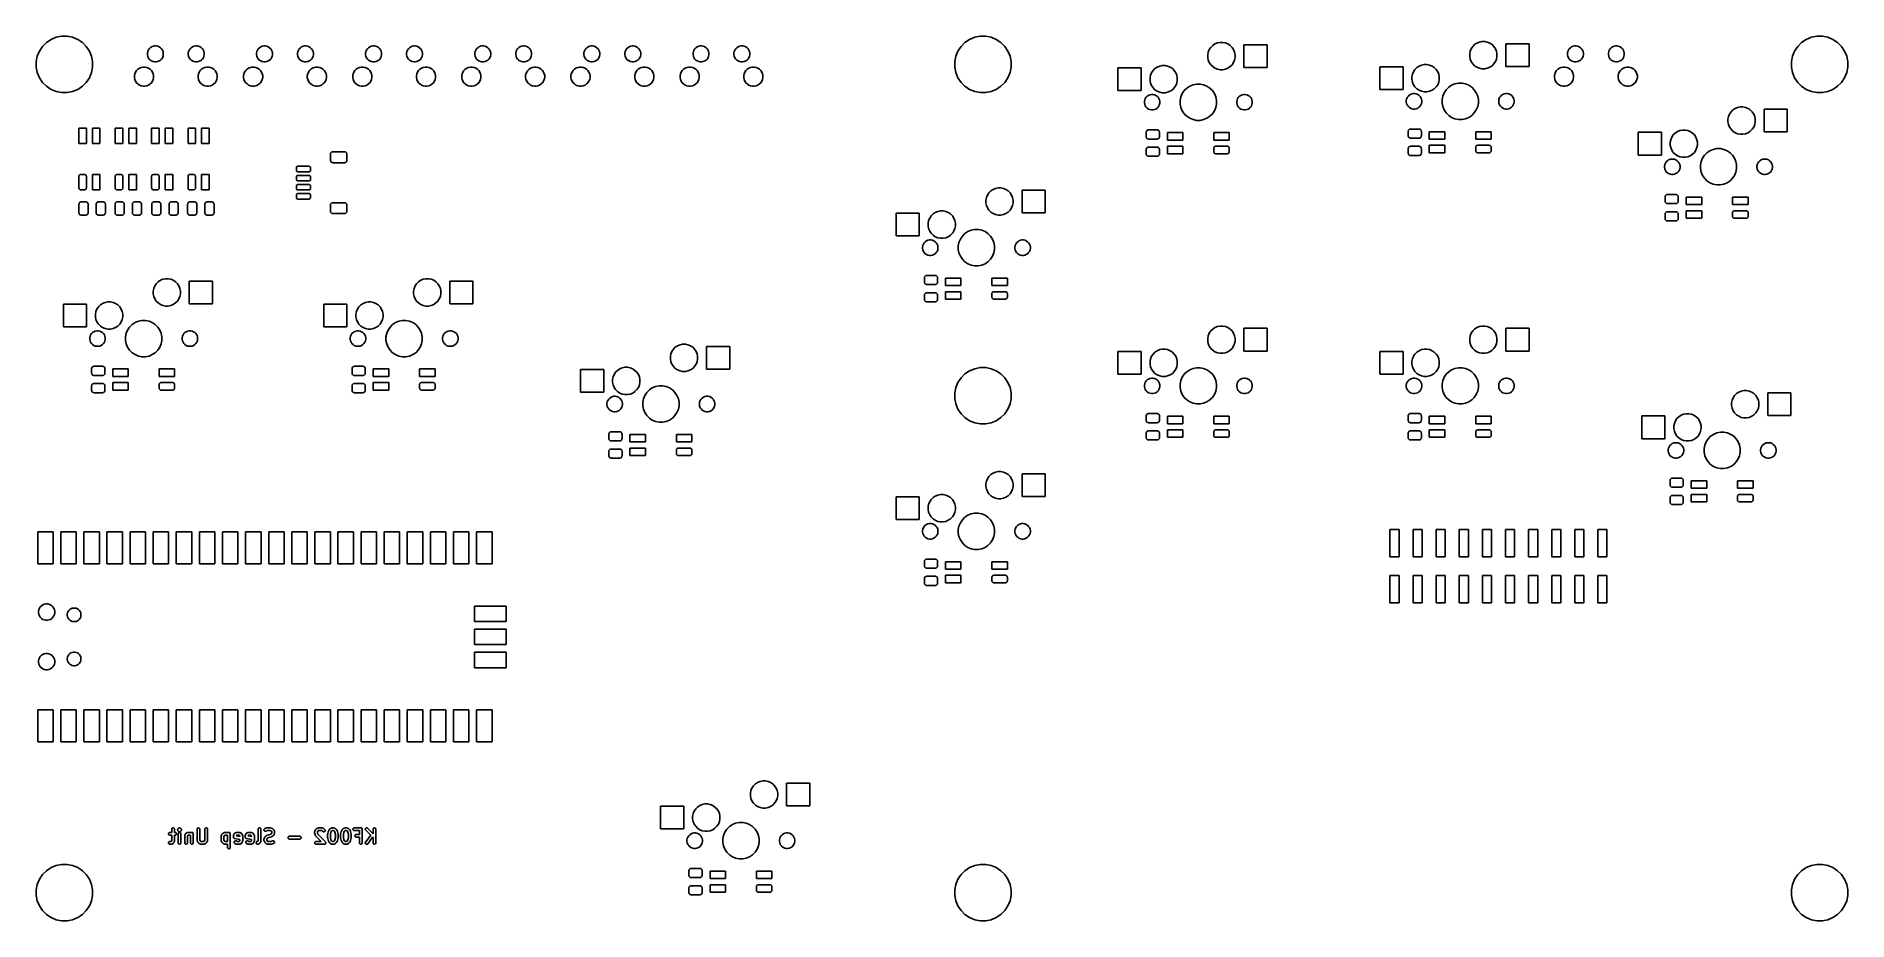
# Model space of a CAD drawing. Extents: x 2.16 to 10, y -5.17 to -1.33.
import ezdxf

# ---------------------------------------------------------------- set-up
doc = ezdxf.new("R2010")
doc.units = 0
doc.header["$MEASUREMENT"] = 0
doc.layers.add('BLACK', color=7, linetype='CONTINUOUS')

msp = doc.modelspace()

# ---------------------------------------------------------------- linework, layer by layer
at = {"layer": 'BLACK', "linetype": 'CONTINUOUS'}
for p, q in [((2.16611, -1.42109), (2.17531, -1.39888)), ((2.17531, -1.39888), (2.18866, -1.37889)), ((2.18866, -1.37889), (2.20566, -1.36189)), ((2.20566, -1.36189), (2.22565, -1.34854)), ((2.22565, -1.34854), (2.24786, -1.33934)), ((2.24786, -1.33934), (2.27144, -1.33465)), ((2.27144, -1.33465), (2.29549, -1.33465)), ((2.29549, -1.33465), (2.31906, -1.33934)), ((2.31906, -1.33934), (2.34128, -1.34854)), ((2.34128, -1.34854), (2.36127, -1.36189)), ((2.36127, -1.36189), (2.37826, -1.37889)), ((2.37826, -1.37889), (2.39162, -1.39888)), ((2.39162, -1.39888), (2.40082, -1.42109)), ((2.64272, -1.40802), (2.64404, -1.40137)), ((2.64272, -1.41481), (2.64272, -1.40802)), ((2.64404, -1.40137), (2.64664, -1.3951)), ((2.64664, -1.3951), (2.65041, -1.38946)), ((2.65041, -1.38946), (2.65521, -1.38466)), ((2.65521, -1.38466), (2.66085, -1.38089)), ((2.66085, -1.38089), (2.66712, -1.37829)), ((2.66712, -1.37829), (2.67377, -1.37697)), ((2.67377, -1.37697), (2.68056, -1.37697)), ((2.68056, -1.37697), (2.68721, -1.37829)), ((2.68721, -1.37829), (2.69348, -1.38089)), ((2.69348, -1.38089), (2.69913, -1.38466)), ((2.69913, -1.38466), (2.70392, -1.38946)), ((2.70392, -1.38946), (2.70769, -1.3951)), ((2.70769, -1.3951), (2.71029, -1.40137)), ((2.71029, -1.40137), (2.71161, -1.40802)), ((2.71161, -1.40802), (2.71161, -1.41481)), ((2.81988, -1.40802), (2.82121, -1.40137)), ((2.81988, -1.41481), (2.81988, -1.40802)), ((2.82121, -1.40137), (2.8238, -1.3951)), ((2.8238, -1.3951), (2.82757, -1.38946)), ((2.82757, -1.38946), (2.83237, -1.38466)), ((2.83237, -1.38466), (2.83801, -1.38089)), ((2.83801, -1.38089), (2.84428, -1.37829)), ((2.84428, -1.37829), (2.85094, -1.37697)), ((2.85094, -1.37697), (2.85772, -1.37697)), ((2.85772, -1.37697), (2.86438, -1.37829)), ((2.86438, -1.37829), (2.87065, -1.38089)), ((2.87065, -1.38089), (2.87629, -1.38466)), ((2.87629, -1.38466), (2.88109, -1.38946)), ((2.88109, -1.38946), (2.88486, -1.3951)), ((2.88486, -1.3951), (2.88746, -1.40137)), ((2.88746, -1.40137), (2.88878, -1.40802)), ((2.88878, -1.40802), (2.88878, -1.41481)), ((3.11516, -1.40802), (3.11648, -1.40137)), ((3.11516, -1.41481), (3.11516, -1.40802)), ((3.11648, -1.40137), (3.11908, -1.3951)), ((3.11908, -1.3951), (3.12285, -1.38946)), ((3.12285, -1.38946), (3.12765, -1.38466)), ((3.12765, -1.38466), (3.13329, -1.38089)), ((3.13329, -1.38089), (3.13956, -1.37829)), ((3.13956, -1.37829), (3.14621, -1.37697)), ((3.14621, -1.37697), (3.153, -1.37697)), ((3.153, -1.37697), (3.15965, -1.37829)), ((3.15965, -1.37829), (3.16592, -1.38089)), ((3.16592, -1.38089), (3.17157, -1.38466)), ((3.17157, -1.38466), (3.17636, -1.38946)), ((3.17636, -1.38946), (3.18013, -1.3951)), ((3.18013, -1.3951), (3.18273, -1.40137)), ((3.18273, -1.40137), (3.18406, -1.40802)), ((3.18406, -1.40802), (3.18406, -1.41481)), ((3.29232, -1.40802), (3.29365, -1.40137)), ((3.29232, -1.41481), (3.29232, -1.40802)), ((3.29365, -1.40137), (3.29624, -1.3951)), ((3.29624, -1.3951), (3.30001, -1.38946)), ((3.30001, -1.38946), (3.30481, -1.38466)), ((3.30481, -1.38466), (3.31045, -1.38089)), ((3.31045, -1.38089), (3.31672, -1.37829)), ((3.31672, -1.37829), (3.32338, -1.37697)), ((3.32338, -1.37697), (3.33016, -1.37697)), ((3.33016, -1.37697), (3.33682, -1.37829)), ((3.33682, -1.37829), (3.34309, -1.38089)), ((3.34309, -1.38089), (3.34873, -1.38466)), ((3.34873, -1.38466), (3.35353, -1.38946)), ((3.35353, -1.38946), (3.3573, -1.3951)), ((3.3573, -1.3951), (3.3599, -1.40137)), ((3.3599, -1.40137), (3.36122, -1.40802)), ((3.36122, -1.40802), (3.36122, -1.41481)), ((3.5876, -1.40802), (3.58892, -1.40137)), ((3.5876, -1.41481), (3.5876, -1.40802)), ((3.58892, -1.40137), (3.59152, -1.3951)), ((3.59152, -1.3951), (3.59529, -1.38946)), ((3.59529, -1.38946), (3.60009, -1.38466)), ((3.60009, -1.38466), (3.60573, -1.38089)), ((3.60573, -1.38089), (3.612, -1.37829)), ((3.612, -1.37829), (3.61865, -1.37697)), ((3.61865, -1.37697), (3.62544, -1.37697)), ((3.62544, -1.37697), (3.6321, -1.37829)), ((3.6321, -1.37829), (3.63836, -1.38089)), ((3.63836, -1.38089), (3.64401, -1.38466)), ((3.64401, -1.38466), (3.64881, -1.38946)), ((3.64881, -1.38946), (3.65258, -1.3951)), ((3.65258, -1.3951), (3.65517, -1.40137)), ((3.65517, -1.40137), (3.6565, -1.40802)), ((3.6565, -1.40802), (3.6565, -1.41481)), ((3.76476, -1.40802), (3.76609, -1.40137)), ((3.76476, -1.41481), (3.76476, -1.40802)), ((3.76609, -1.40137), (3.76868, -1.3951)), ((3.76868, -1.3951), (3.77245, -1.38946)), ((3.77245, -1.38946), (3.77725, -1.38466)), ((3.77725, -1.38466), (3.78289, -1.38089)), ((3.78289, -1.38089), (3.78916, -1.37829)), ((3.78916, -1.37829), (3.79582, -1.37697)), ((3.79582, -1.37697), (3.80261, -1.37697)), ((3.80261, -1.37697), (3.80926, -1.37829)), ((3.80926, -1.37829), (3.81553, -1.38089)), ((3.81553, -1.38089), (3.82117, -1.38466)), ((3.82117, -1.38466), (3.82597, -1.38946)), ((3.82597, -1.38946), (3.82974, -1.3951)), ((3.82974, -1.3951), (3.83234, -1.40137)), ((3.83234, -1.40137), (3.83366, -1.40802)), ((3.83366, -1.40802), (3.83366, -1.41481)), ((4.06004, -1.40802), (4.06136, -1.40137)), ((4.06004, -1.41481), (4.06004, -1.40802)), ((4.06136, -1.40137), (4.06396, -1.3951)), ((4.06396, -1.3951), (4.06773, -1.38946)), ((4.06773, -1.38946), (4.07253, -1.38466)), ((4.07253, -1.38466), (4.07817, -1.38089)), ((4.07817, -1.38089), (4.08444, -1.37829)), ((4.08444, -1.37829), (4.0911, -1.37697)), ((4.0911, -1.37697), (4.09788, -1.37697)), ((4.09788, -1.37697), (4.10454, -1.37829)), ((4.10454, -1.37829), (4.11081, -1.38089)), ((4.11081, -1.38089), (4.11645, -1.38466)), ((4.11645, -1.38466), (4.12125, -1.38946)), ((4.12125, -1.38946), (4.12502, -1.3951)), ((4.12502, -1.3951), (4.12761, -1.40137)), ((4.12761, -1.40137), (4.12894, -1.40802)), ((4.12894, -1.40802), (4.12894, -1.41481)), ((4.2372, -1.40802), (4.23853, -1.40137)), ((4.2372, -1.41481), (4.2372, -1.40802)), ((4.23853, -1.40137), (4.24113, -1.3951)), ((4.24113, -1.3951), (4.2449, -1.38946)), ((4.2449, -1.38946), (4.24969, -1.38466)), ((4.24969, -1.38466), (4.25534, -1.38089)), ((4.25534, -1.38089), (4.26161, -1.37829)), ((4.26161, -1.37829), (4.26826, -1.37697)), ((4.26826, -1.37697), (4.27505, -1.37697)), ((4.27505, -1.37697), (4.2817, -1.37829)), ((4.2817, -1.37829), (4.28797, -1.38089)), ((4.28797, -1.38089), (4.29361, -1.38466)), ((4.29361, -1.38466), (4.29841, -1.38946)), ((4.29841, -1.38946), (4.30218, -1.3951)), ((4.30218, -1.3951), (4.30478, -1.40137)), ((4.30478, -1.40137), (4.3061, -1.40802)), ((4.3061, -1.40802), (4.3061, -1.41481)), ((4.53248, -1.40802), (4.5338, -1.40137)), ((4.53248, -1.41481), (4.53248, -1.40802)), ((4.5338, -1.40137), (4.5364, -1.3951)), ((4.5364, -1.3951), (4.54017, -1.38946)), ((4.54017, -1.38946), (4.54497, -1.38466)), ((4.54497, -1.38466), (4.55061, -1.38089)), ((4.55061, -1.38089), (4.55688, -1.37829)), ((4.55688, -1.37829), (4.56354, -1.37697)), ((4.56354, -1.37697), (4.57032, -1.37697)), ((4.57032, -1.37697), (4.57698, -1.37829)), ((4.57698, -1.37829), (4.58325, -1.38089)), ((4.58325, -1.38089), (4.58889, -1.38466)), ((4.58889, -1.38466), (4.59369, -1.38946)), ((4.59369, -1.38946), (4.59746, -1.3951)), ((4.59746, -1.3951), (4.60005, -1.40137)), ((4.60005, -1.40137), (4.60138, -1.40802)), ((4.60138, -1.40802), (4.60138, -1.41481)), ((4.70965, -1.40802), (4.71097, -1.40137)), ((4.70965, -1.41481), (4.70965, -1.40802)), ((4.71097, -1.40137), (4.71357, -1.3951)), ((4.71357, -1.3951), (4.71734, -1.38946)), ((4.71734, -1.38946), (4.72213, -1.38466)), ((4.72213, -1.38466), (4.72778, -1.38089)), ((4.72778, -1.38089), (4.73405, -1.37829)), ((4.73405, -1.37829), (4.7407, -1.37697)), ((4.7407, -1.37697), (4.74749, -1.37697)), ((4.74749, -1.37697), (4.75414, -1.37829)), ((4.75414, -1.37829), (4.76041, -1.38089)), ((4.76041, -1.38089), (4.76605, -1.38466)), ((4.76605, -1.38466), (4.77085, -1.38946)), ((4.77085, -1.38946), (4.77462, -1.3951)), ((4.77462, -1.3951), (4.77722, -1.40137)), ((4.77722, -1.40137), (4.77854, -1.40802)), ((4.77854, -1.40802), (4.77854, -1.41481)), ((5.00492, -1.40802), (5.00625, -1.40137)), ((5.00492, -1.41481), (5.00492, -1.40802)), ((5.00625, -1.40137), (5.00884, -1.3951)), ((5.00884, -1.3951), (5.01261, -1.38946)), ((5.01261, -1.38946), (5.01741, -1.38466)), ((5.01741, -1.38466), (5.02305, -1.38089)), ((5.02305, -1.38089), (5.02932, -1.37829)), ((5.02932, -1.37829), (5.03598, -1.37697)), ((5.03598, -1.37697), (5.04276, -1.37697)), ((5.04276, -1.37697), (5.04942, -1.37829)), ((5.04942, -1.37829), (5.05569, -1.38089)), ((5.05569, -1.38089), (5.06133, -1.38466)), ((5.06133, -1.38466), (5.06613, -1.38946)), ((5.06613, -1.38946), (5.0699, -1.3951)), ((5.0699, -1.3951), (5.0725, -1.40137)), ((5.0725, -1.40137), (5.07382, -1.40802)), ((5.07382, -1.40802), (5.07382, -1.41481)), ((5.18209, -1.40802), (5.18341, -1.40137)), ((5.18209, -1.41481), (5.18209, -1.40802)), ((5.18341, -1.40137), (5.18601, -1.3951)), ((5.18601, -1.3951), (5.18978, -1.38946)), ((5.18978, -1.38946), (5.19458, -1.38466)), ((5.19458, -1.38466), (5.20022, -1.38089)), ((5.20022, -1.38089), (5.20649, -1.37829)), ((5.20649, -1.37829), (5.21314, -1.37697)), ((5.21314, -1.37697), (5.21993, -1.37697)), ((5.21993, -1.37697), (5.22658, -1.37829)), ((5.22658, -1.37829), (5.23285, -1.38089)), ((5.23285, -1.38089), (5.2385, -1.38466)), ((5.2385, -1.38466), (5.24329, -1.38946)), ((5.24329, -1.38946), (5.24706, -1.3951)), ((5.24706, -1.3951), (5.24966, -1.40137)), ((5.24966, -1.40137), (5.25098, -1.40802)), ((5.25098, -1.40802), (5.25098, -1.41481)), ((6.14249, -1.42109), (6.15169, -1.39888)), ((6.15169, -1.39888), (6.16504, -1.37889)), ((6.16504, -1.37889), (6.18204, -1.36189)), ((6.18204, -1.36189), (6.20203, -1.34854)), ((6.20203, -1.34854), (6.22424, -1.33934)), ((6.22424, -1.33934), (6.24782, -1.33465)), ((6.24782, -1.33465), (6.27186, -1.33465)), ((6.27186, -1.33465), (6.29544, -1.33934)), ((6.29544, -1.33934), (6.31765, -1.34854)), ((6.31765, -1.34854), (6.33764, -1.36189)), ((6.33764, -1.36189), (6.35464, -1.37889)), ((6.35464, -1.37889), (6.368, -1.39888)), ((6.368, -1.39888), (6.3772, -1.42109)), ((7.23327, -1.41466), (7.23554, -1.40325)), ((7.23554, -1.40325), (7.23999, -1.3925)), ((7.23999, -1.3925), (7.24645, -1.38283)), ((7.24645, -1.38283), (7.25468, -1.3746)), ((7.25468, -1.3746), (7.26435, -1.36814)), ((7.26435, -1.36814), (7.2751, -1.36369)), ((7.2751, -1.36369), (7.28651, -1.36142)), ((7.28651, -1.36142), (7.29814, -1.36142)), ((7.29814, -1.36142), (7.30955, -1.36369)), ((7.30955, -1.36369), (7.3203, -1.36814)), ((7.3203, -1.36814), (7.32997, -1.3746)), ((7.32997, -1.3746), (7.33819, -1.38283)), ((7.33819, -1.38283), (7.34466, -1.3925)), ((7.34466, -1.3925), (7.34911, -1.40325)), ((7.34911, -1.40325), (7.35138, -1.41466)), ((7.38976, -1.46969), (7.38976, -1.37126)), ((7.38976, -1.37126), (7.49016, -1.37126)), ((7.49016, -1.37126), (7.49016, -1.46969)), ((8.36713, -1.41072), (8.3694, -1.39931)), ((8.36713, -1.42235), (8.36713, -1.41072)), ((8.3694, -1.39931), (8.37385, -1.38856)), ((8.37385, -1.38856), (8.38031, -1.37889)), ((8.38031, -1.37889), (8.38854, -1.37066)), ((8.38854, -1.37066), (8.39821, -1.3642)), ((8.39821, -1.3642), (8.40896, -1.35975)), ((8.40896, -1.35975), (8.42036, -1.35748)), ((8.42036, -1.35748), (8.432, -1.35748)), ((8.432, -1.35748), (8.44341, -1.35975)), ((8.44341, -1.35975), (8.45415, -1.3642)), ((8.45415, -1.3642), (8.46383, -1.37066)), ((8.46383, -1.37066), (8.47205, -1.37889)), ((8.47205, -1.37889), (8.47852, -1.38856)), ((8.47852, -1.38856), (8.48297, -1.39931)), ((8.48297, -1.39931), (8.48524, -1.41072)), ((8.48524, -1.41072), (8.48524, -1.42235)), ((8.52362, -1.46575), (8.52362, -1.36732)), ((8.52362, -1.36732), (8.62402, -1.36732)), ((8.62402, -1.36732), (8.62402, -1.46575)), ((8.79035, -1.40802), (8.79168, -1.40137)), ((8.79035, -1.41481), (8.79035, -1.40802)), ((8.79168, -1.40137), (8.79427, -1.3951)), ((8.79427, -1.3951), (8.79805, -1.38946)), ((8.79805, -1.38946), (8.80284, -1.38466)), ((8.80284, -1.38466), (8.80849, -1.38089)), ((8.80849, -1.38089), (8.81475, -1.37829)), ((8.81475, -1.37829), (8.82141, -1.37697)), ((8.82141, -1.37697), (8.8282, -1.37697)), ((8.8282, -1.37697), (8.83485, -1.37829)), ((8.83485, -1.37829), (8.84112, -1.38089)), ((8.84112, -1.38089), (8.84676, -1.38466)), ((8.84676, -1.38466), (8.85156, -1.38946)), ((8.85156, -1.38946), (8.85533, -1.3951)), ((8.85533, -1.3951), (8.85793, -1.40137)), ((8.85793, -1.40137), (8.85925, -1.40802)), ((8.85925, -1.40802), (8.85925, -1.41481)), ((8.96752, -1.40802), (8.96884, -1.40137)), ((8.96752, -1.41481), (8.96752, -1.40802)), ((8.96884, -1.40137), (8.97144, -1.3951)), ((8.97144, -1.3951), (8.97521, -1.38946)), ((8.97521, -1.38946), (8.98001, -1.38466)), ((8.98001, -1.38466), (8.98565, -1.38089)), ((8.98565, -1.38089), (8.99192, -1.37829)), ((8.99192, -1.37829), (8.99858, -1.37697)), ((8.99858, -1.37697), (9.00536, -1.37697)), ((9.00536, -1.37697), (9.01202, -1.37829)), ((9.01202, -1.37829), (9.01829, -1.38089)), ((9.01829, -1.38089), (9.02393, -1.38466)), ((9.02393, -1.38466), (9.02873, -1.38946)), ((9.02873, -1.38946), (9.0325, -1.3951)), ((9.0325, -1.3951), (9.03509, -1.40137)), ((9.03509, -1.40137), (9.03642, -1.40802)), ((9.03642, -1.40802), (9.03642, -1.41481)), ((9.76453, -1.42109), (9.77373, -1.39888)), ((9.77373, -1.39888), (9.78709, -1.37889)), ((9.78709, -1.37889), (9.80409, -1.36189)), ((9.80409, -1.36189), (9.82408, -1.34854)), ((9.82408, -1.34854), (9.84629, -1.33934)), ((9.84629, -1.33934), (9.86987, -1.33465)), ((9.86987, -1.33465), (9.89391, -1.33465)), ((9.89391, -1.33465), (9.91749, -1.33934)), ((9.91749, -1.33934), (9.9397, -1.34854)), ((9.9397, -1.34854), (9.95969, -1.36189)), ((9.95969, -1.36189), (9.97669, -1.37889)), ((9.97669, -1.37889), (9.99005, -1.39888)), ((9.99005, -1.39888), (9.99925, -1.42109)), ((2.16142, -1.44467), (2.16611, -1.42109)), ((2.16142, -1.46871), (2.16142, -1.44467)), ((2.16611, -1.49229), (2.16142, -1.46871)), ((2.40082, -1.42109), (2.40551, -1.44467)), ((2.40551, -1.46871), (2.40082, -1.49229)), ((2.40551, -1.44467), (2.40551, -1.46871)), ((2.5882, -1.49739), (2.59132, -1.48987)), ((2.59132, -1.48987), (2.59584, -1.4831)), ((2.59584, -1.4831), (2.6016, -1.47734)), ((2.6016, -1.47734), (2.60837, -1.47282)), ((2.60837, -1.47282), (2.61589, -1.4697)), ((2.61589, -1.4697), (2.62388, -1.46811)), ((2.62388, -1.46811), (2.63202, -1.46811)), ((2.63202, -1.46811), (2.64001, -1.4697)), ((2.64001, -1.4697), (2.64753, -1.47282)), ((2.64404, -1.42147), (2.64272, -1.41481)), ((2.64664, -1.42773), (2.64404, -1.42147)), ((2.65041, -1.43338), (2.64664, -1.42773)), ((2.64753, -1.47282), (2.6543, -1.47734)), ((2.65521, -1.43818), (2.65041, -1.43338)), ((2.6543, -1.47734), (2.66006, -1.4831)), ((2.66085, -1.44195), (2.65521, -1.43818)), ((2.66006, -1.4831), (2.66459, -1.48987)), ((2.66712, -1.44454), (2.66085, -1.44195)), ((2.66459, -1.48987), (2.6677, -1.49739)), ((2.67377, -1.44587), (2.66712, -1.44454)), ((2.68056, -1.44587), (2.67377, -1.44587)), ((2.68721, -1.44454), (2.68056, -1.44587)), ((2.69348, -1.44195), (2.68721, -1.44454)), ((2.69913, -1.43818), (2.69348, -1.44195)), ((2.70392, -1.43338), (2.69913, -1.43818)), ((2.70769, -1.42773), (2.70392, -1.43338)), ((2.71029, -1.42147), (2.70769, -1.42773)), ((2.71161, -1.41481), (2.71029, -1.42147)), ((2.82121, -1.42147), (2.81988, -1.41481)), ((2.8238, -1.42773), (2.82121, -1.42147)), ((2.82757, -1.43338), (2.8238, -1.42773)), ((2.83237, -1.43818), (2.82757, -1.43338)), ((2.83801, -1.44195), (2.83237, -1.43818)), ((2.84428, -1.44454), (2.83801, -1.44195)), ((2.85094, -1.44587), (2.84428, -1.44454)), ((2.85772, -1.44587), (2.85094, -1.44587)), ((2.86438, -1.44454), (2.85772, -1.44587)), ((2.86419, -1.49739), (2.8673, -1.48987)), ((2.87065, -1.44195), (2.86438, -1.44454)), ((2.8673, -1.48987), (2.87183, -1.4831)), ((2.87629, -1.43818), (2.87065, -1.44195)), ((2.87183, -1.4831), (2.87759, -1.47734)), ((2.88109, -1.43338), (2.87629, -1.43818)), ((2.87759, -1.47734), (2.88436, -1.47282)), ((2.88486, -1.42773), (2.88109, -1.43338)), ((2.88436, -1.47282), (2.89188, -1.4697)), ((2.88746, -1.42147), (2.88486, -1.42773)), ((2.88878, -1.41481), (2.88746, -1.42147)), ((2.89188, -1.4697), (2.89987, -1.46811)), ((2.89987, -1.46811), (2.90801, -1.46811)), ((2.90801, -1.46811), (2.916, -1.4697)), ((2.916, -1.4697), (2.92352, -1.47282)), ((2.92352, -1.47282), (2.93029, -1.47734)), ((2.93029, -1.47734), (2.93605, -1.4831)), ((2.93605, -1.4831), (2.94057, -1.48987)), ((2.94057, -1.48987), (2.94369, -1.49739)), ((3.06064, -1.49739), (3.06376, -1.48987)), ((3.06376, -1.48987), (3.06828, -1.4831)), ((3.06828, -1.4831), (3.07404, -1.47734)), ((3.07404, -1.47734), (3.08081, -1.47282)), ((3.08081, -1.47282), (3.08834, -1.4697)), ((3.08834, -1.4697), (3.09632, -1.46811)), ((3.09632, -1.46811), (3.10447, -1.46811)), ((3.10447, -1.46811), (3.11245, -1.4697)), ((3.11245, -1.4697), (3.11997, -1.47282)), ((3.11648, -1.42147), (3.11516, -1.41481)), ((3.11908, -1.42773), (3.11648, -1.42147)), ((3.12285, -1.43338), (3.11908, -1.42773)), ((3.11997, -1.47282), (3.12675, -1.47734)), ((3.12765, -1.43818), (3.12285, -1.43338)), ((3.12675, -1.47734), (3.1325, -1.4831)), ((3.13329, -1.44195), (3.12765, -1.43818)), ((3.1325, -1.4831), (3.13703, -1.48987)), ((3.13956, -1.44454), (3.13329, -1.44195)), ((3.13703, -1.48987), (3.14014, -1.49739)), ((3.14621, -1.44587), (3.13956, -1.44454)), ((3.153, -1.44587), (3.14621, -1.44587)), ((3.15965, -1.44454), (3.153, -1.44587)), ((3.16592, -1.44195), (3.15965, -1.44454)), ((3.17157, -1.43818), (3.16592, -1.44195)), ((3.17636, -1.43338), (3.17157, -1.43818)), ((3.18013, -1.42773), (3.17636, -1.43338)), ((3.18273, -1.42147), (3.18013, -1.42773)), ((3.18406, -1.41481), (3.18273, -1.42147)), ((3.29365, -1.42147), (3.29232, -1.41481)), ((3.29624, -1.42773), (3.29365, -1.42147)), ((3.30001, -1.43338), (3.29624, -1.42773)), ((3.30481, -1.43818), (3.30001, -1.43338)), ((3.31045, -1.44195), (3.30481, -1.43818)), ((3.31672, -1.44454), (3.31045, -1.44195)), ((3.32338, -1.44587), (3.31672, -1.44454)), ((3.33016, -1.44587), (3.32338, -1.44587)), ((3.33682, -1.44454), (3.33016, -1.44587)), ((3.33663, -1.49739), (3.33974, -1.48987)), ((3.34309, -1.44195), (3.33682, -1.44454)), ((3.33974, -1.48987), (3.34427, -1.4831)), ((3.34873, -1.43818), (3.34309, -1.44195)), ((3.34427, -1.4831), (3.35003, -1.47734)), ((3.35353, -1.43338), (3.34873, -1.43818)), ((3.35003, -1.47734), (3.3568, -1.47282)), ((3.3573, -1.42773), (3.35353, -1.43338)), ((3.3568, -1.47282), (3.36432, -1.4697)), ((3.3599, -1.42147), (3.3573, -1.42773)), ((3.36122, -1.41481), (3.3599, -1.42147)), ((3.36432, -1.4697), (3.37231, -1.46811)), ((3.37231, -1.46811), (3.38045, -1.46811)), ((3.38045, -1.46811), (3.38844, -1.4697)), ((3.38844, -1.4697), (3.39596, -1.47282)), ((3.39596, -1.47282), (3.40273, -1.47734)), ((3.40273, -1.47734), (3.40849, -1.4831)), ((3.40849, -1.4831), (3.41301, -1.48987)), ((3.41301, -1.48987), (3.41613, -1.49739)), ((3.53308, -1.49739), (3.5362, -1.48987)), ((3.5362, -1.48987), (3.54072, -1.4831)), ((3.54072, -1.4831), (3.54648, -1.47734)), ((3.54648, -1.47734), (3.55325, -1.47282)), ((3.55325, -1.47282), (3.56078, -1.4697)), ((3.56078, -1.4697), (3.56876, -1.46811)), ((3.56876, -1.46811), (3.57691, -1.46811)), ((3.57691, -1.46811), (3.58489, -1.4697)), ((3.58489, -1.4697), (3.59242, -1.47282)), ((3.58892, -1.42147), (3.5876, -1.41481)), ((3.59152, -1.42773), (3.58892, -1.42147)), ((3.59529, -1.43338), (3.59152, -1.42773)), ((3.59242, -1.47282), (3.59919, -1.47734)), ((3.60009, -1.43818), (3.59529, -1.43338)), ((3.59919, -1.47734), (3.60494, -1.4831)), ((3.60573, -1.44195), (3.60009, -1.43818)), ((3.60494, -1.4831), (3.60947, -1.48987)), ((3.612, -1.44454), (3.60573, -1.44195)), ((3.60947, -1.48987), (3.61258, -1.49739)), ((3.61865, -1.44587), (3.612, -1.44454)), ((3.62544, -1.44587), (3.61865, -1.44587)), ((3.6321, -1.44454), (3.62544, -1.44587)), ((3.63836, -1.44195), (3.6321, -1.44454)), ((3.64401, -1.43818), (3.63836, -1.44195)), ((3.64881, -1.43338), (3.64401, -1.43818)), ((3.65258, -1.42773), (3.64881, -1.43338)), ((3.65517, -1.42147), (3.65258, -1.42773)), ((3.6565, -1.41481), (3.65517, -1.42147)), ((3.76609, -1.42147), (3.76476, -1.41481)), ((3.76868, -1.42773), (3.76609, -1.42147)), ((3.77245, -1.43338), (3.76868, -1.42773)), ((3.77725, -1.43818), (3.77245, -1.43338)), ((3.78289, -1.44195), (3.77725, -1.43818)), ((3.78916, -1.44454), (3.78289, -1.44195)), ((3.79582, -1.44587), (3.78916, -1.44454)), ((3.80261, -1.44587), (3.79582, -1.44587)), ((3.80926, -1.44454), (3.80261, -1.44587)), ((3.80907, -1.49739), (3.81219, -1.48987)), ((3.81553, -1.44195), (3.80926, -1.44454)), ((3.81219, -1.48987), (3.81671, -1.4831)), ((3.82117, -1.43818), (3.81553, -1.44195)), ((3.81671, -1.4831), (3.82247, -1.47734)), ((3.82597, -1.43338), (3.82117, -1.43818)), ((3.82247, -1.47734), (3.82924, -1.47282)), ((3.82974, -1.42773), (3.82597, -1.43338)), ((3.82924, -1.47282), (3.83676, -1.4697)), ((3.83234, -1.42147), (3.82974, -1.42773)), ((3.83366, -1.41481), (3.83234, -1.42147)), ((3.83676, -1.4697), (3.84475, -1.46811)), ((3.84475, -1.46811), (3.85289, -1.46811)), ((3.85289, -1.46811), (3.86088, -1.4697)), ((3.86088, -1.4697), (3.8684, -1.47282)), ((3.8684, -1.47282), (3.87517, -1.47734)), ((3.87517, -1.47734), (3.88093, -1.4831)), ((3.88093, -1.4831), (3.88545, -1.48987)), ((3.88545, -1.48987), (3.88857, -1.49739)), ((4.00553, -1.49739), (4.00864, -1.48987)), ((4.00864, -1.48987), (4.01317, -1.4831)), ((4.01317, -1.4831), (4.01892, -1.47734)), ((4.01892, -1.47734), (4.02569, -1.47282)), ((4.02569, -1.47282), (4.03322, -1.4697)), ((4.03322, -1.4697), (4.0412, -1.46811)), ((4.0412, -1.46811), (4.04935, -1.46811)), ((4.04935, -1.46811), (4.05733, -1.4697)), ((4.05733, -1.4697), (4.06486, -1.47282)), ((4.06136, -1.42147), (4.06004, -1.41481)), ((4.06396, -1.42773), (4.06136, -1.42147)), ((4.06773, -1.43338), (4.06396, -1.42773)), ((4.06486, -1.47282), (4.07163, -1.47734)), ((4.07253, -1.43818), (4.06773, -1.43338)), ((4.07163, -1.47734), (4.07739, -1.4831)), ((4.07817, -1.44195), (4.07253, -1.43818)), ((4.07739, -1.4831), (4.08191, -1.48987)), ((4.08444, -1.44454), (4.07817, -1.44195)), ((4.08191, -1.48987), (4.08503, -1.49739)), ((4.0911, -1.44587), (4.08444, -1.44454)), ((4.09788, -1.44587), (4.0911, -1.44587)), ((4.10454, -1.44454), (4.09788, -1.44587)), ((4.11081, -1.44195), (4.10454, -1.44454)), ((4.11645, -1.43818), (4.11081, -1.44195)), ((4.12125, -1.43338), (4.11645, -1.43818)), ((4.12502, -1.42773), (4.12125, -1.43338)), ((4.12761, -1.42147), (4.12502, -1.42773)), ((4.12894, -1.41481), (4.12761, -1.42147)), ((4.23853, -1.42147), (4.2372, -1.41481)), ((4.24113, -1.42773), (4.23853, -1.42147)), ((4.2449, -1.43338), (4.24113, -1.42773)), ((4.24969, -1.43818), (4.2449, -1.43338)), ((4.25534, -1.44195), (4.24969, -1.43818)), ((4.26161, -1.44454), (4.25534, -1.44195)), ((4.26826, -1.44587), (4.26161, -1.44454)), ((4.27505, -1.44587), (4.26826, -1.44587)), ((4.2817, -1.44454), (4.27505, -1.44587)), ((4.28151, -1.49739), (4.28463, -1.48987)), ((4.28797, -1.44195), (4.2817, -1.44454)), ((4.28463, -1.48987), (4.28915, -1.4831)), ((4.29361, -1.43818), (4.28797, -1.44195)), ((4.28915, -1.4831), (4.29491, -1.47734)), ((4.29841, -1.43338), (4.29361, -1.43818)), ((4.29491, -1.47734), (4.30168, -1.47282)), ((4.30218, -1.42773), (4.29841, -1.43338)), ((4.30168, -1.47282), (4.3092, -1.4697)), ((4.30478, -1.42147), (4.30218, -1.42773)), ((4.3061, -1.41481), (4.30478, -1.42147)), ((4.3092, -1.4697), (4.31719, -1.46811)), ((4.31719, -1.46811), (4.32533, -1.46811)), ((4.32533, -1.46811), (4.33332, -1.4697)), ((4.33332, -1.4697), (4.34084, -1.47282)), ((4.34084, -1.47282), (4.34761, -1.47734)), ((4.34761, -1.47734), (4.35337, -1.4831)), ((4.35337, -1.4831), (4.35789, -1.48987)), ((4.35789, -1.48987), (4.36101, -1.49739)), ((4.47797, -1.49739), (4.48108, -1.48987)), ((4.48108, -1.48987), (4.48561, -1.4831)), ((4.48561, -1.4831), (4.49136, -1.47734)), ((4.49136, -1.47734), (4.49814, -1.47282)), ((4.49814, -1.47282), (4.50566, -1.4697)), ((4.50566, -1.4697), (4.51365, -1.46811)), ((4.51365, -1.46811), (4.52179, -1.46811)), ((4.52179, -1.46811), (4.52977, -1.4697)), ((4.52977, -1.4697), (4.5373, -1.47282)), ((4.5338, -1.42147), (4.53248, -1.41481)), ((4.5364, -1.42773), (4.5338, -1.42147)), ((4.54017, -1.43338), (4.5364, -1.42773)), ((4.5373, -1.47282), (4.54407, -1.47734)), ((4.54497, -1.43818), (4.54017, -1.43338)), ((4.54407, -1.47734), (4.54983, -1.4831)), ((4.55061, -1.44195), (4.54497, -1.43818)), ((4.54983, -1.4831), (4.55435, -1.48987)), ((4.55688, -1.44454), (4.55061, -1.44195)), ((4.55435, -1.48987), (4.55747, -1.49739)), ((4.56354, -1.44587), (4.55688, -1.44454)), ((4.57032, -1.44587), (4.56354, -1.44587)), ((4.57698, -1.44454), (4.57032, -1.44587)), ((4.58325, -1.44195), (4.57698, -1.44454)), ((4.58889, -1.43818), (4.58325, -1.44195)), ((4.59369, -1.43338), (4.58889, -1.43818)), ((4.59746, -1.42773), (4.59369, -1.43338)), ((4.60005, -1.42147), (4.59746, -1.42773)), ((4.60138, -1.41481), (4.60005, -1.42147)), ((4.71097, -1.42147), (4.70965, -1.41481)), ((4.71357, -1.42773), (4.71097, -1.42147)), ((4.71734, -1.43338), (4.71357, -1.42773)), ((4.72213, -1.43818), (4.71734, -1.43338)), ((4.72778, -1.44195), (4.72213, -1.43818)), ((4.73405, -1.44454), (4.72778, -1.44195)), ((4.7407, -1.44587), (4.73405, -1.44454)), ((4.74749, -1.44587), (4.7407, -1.44587)), ((4.75414, -1.44454), (4.74749, -1.44587)), ((4.75395, -1.49739), (4.75707, -1.48987)), ((4.76041, -1.44195), (4.75414, -1.44454)), ((4.75707, -1.48987), (4.76159, -1.4831)), ((4.76605, -1.43818), (4.76041, -1.44195)), ((4.76159, -1.4831), (4.76735, -1.47734)), ((4.77085, -1.43338), (4.76605, -1.43818)), ((4.76735, -1.47734), (4.77412, -1.47282)), ((4.77462, -1.42773), (4.77085, -1.43338)), ((4.77412, -1.47282), (4.78164, -1.4697)), ((4.77722, -1.42147), (4.77462, -1.42773)), ((4.77854, -1.41481), (4.77722, -1.42147)), ((4.78164, -1.4697), (4.78963, -1.46811)), ((4.78963, -1.46811), (4.79777, -1.46811)), ((4.79777, -1.46811), (4.80576, -1.4697)), ((4.80576, -1.4697), (4.81328, -1.47282)), ((4.81328, -1.47282), (4.82005, -1.47734)), ((4.82005, -1.47734), (4.82581, -1.4831)), ((4.82581, -1.4831), (4.83033, -1.48987)), ((4.83033, -1.48987), (4.83345, -1.49739)), ((4.95041, -1.49739), (4.95352, -1.48987)), ((4.95352, -1.48987), (4.95805, -1.4831)), ((4.95805, -1.4831), (4.96381, -1.47734)), ((4.96381, -1.47734), (4.97058, -1.47282)), ((4.97058, -1.47282), (4.9781, -1.4697)), ((4.9781, -1.4697), (4.98609, -1.46811)), ((4.98609, -1.46811), (4.99423, -1.46811)), ((4.99423, -1.46811), (5.00222, -1.4697)), ((5.00222, -1.4697), (5.00974, -1.47282)), ((5.00625, -1.42147), (5.00492, -1.41481)), ((5.00884, -1.42773), (5.00625, -1.42147)), ((5.01261, -1.43338), (5.00884, -1.42773)), ((5.00974, -1.47282), (5.01651, -1.47734)), ((5.01741, -1.43818), (5.01261, -1.43338)), ((5.01651, -1.47734), (5.02227, -1.4831)), ((5.02305, -1.44195), (5.01741, -1.43818)), ((5.02227, -1.4831), (5.02679, -1.48987)), ((5.02932, -1.44454), (5.02305, -1.44195)), ((5.02679, -1.48987), (5.02991, -1.49739)), ((5.03598, -1.44587), (5.02932, -1.44454)), ((5.04276, -1.44587), (5.03598, -1.44587)), ((5.04942, -1.44454), (5.04276, -1.44587)), ((5.05569, -1.44195), (5.04942, -1.44454)), ((5.06133, -1.43818), (5.05569, -1.44195)), ((5.06613, -1.43338), (5.06133, -1.43818)), ((5.0699, -1.42773), (5.06613, -1.43338)), ((5.0725, -1.42147), (5.0699, -1.42773)), ((5.07382, -1.41481), (5.0725, -1.42147)), ((5.18341, -1.42147), (5.18209, -1.41481)), ((5.18601, -1.42773), (5.18341, -1.42147)), ((5.18978, -1.43338), (5.18601, -1.42773)), ((5.19458, -1.43818), (5.18978, -1.43338)), ((5.20022, -1.44195), (5.19458, -1.43818)), ((5.20649, -1.44454), (5.20022, -1.44195)), ((5.21314, -1.44587), (5.20649, -1.44454)), ((5.21993, -1.44587), (5.21314, -1.44587)), ((5.22658, -1.44454), (5.21993, -1.44587)), ((5.22639, -1.49739), (5.22951, -1.48987)), ((5.23285, -1.44195), (5.22658, -1.44454)), ((5.22951, -1.48987), (5.23403, -1.4831)), ((5.2385, -1.43818), (5.23285, -1.44195)), ((5.23403, -1.4831), (5.23979, -1.47734)), ((5.24329, -1.43338), (5.2385, -1.43818)), ((5.23979, -1.47734), (5.24656, -1.47282)), ((5.24706, -1.42773), (5.24329, -1.43338)), ((5.24656, -1.47282), (5.25408, -1.4697)), ((5.24966, -1.42147), (5.24706, -1.42773)), ((5.25098, -1.41481), (5.24966, -1.42147)), ((5.25408, -1.4697), (5.26207, -1.46811)), ((5.26207, -1.46811), (5.27021, -1.46811)), ((5.27021, -1.46811), (5.2782, -1.4697)), ((5.2782, -1.4697), (5.28572, -1.47282)), ((5.28572, -1.47282), (5.29249, -1.47734)), ((5.29249, -1.47734), (5.29825, -1.4831)), ((5.29825, -1.4831), (5.30278, -1.48987)), ((5.30278, -1.48987), (5.30589, -1.49739)), ((6.1378, -1.44467), (6.14249, -1.42109)), ((6.1378, -1.46871), (6.1378, -1.44467)), ((6.14249, -1.49229), (6.1378, -1.46871)), ((6.3772, -1.42109), (6.38189, -1.44467)), ((6.38189, -1.46871), (6.3772, -1.49229)), ((6.38189, -1.44467), (6.38189, -1.46871)), ((6.84449, -1.56969), (6.84449, -1.47126)), ((6.84449, -1.47126), (6.94488, -1.47126)), ((6.94488, -1.47126), (6.94488, -1.56969)), ((6.98999, -1.4925), (6.99645, -1.48283)), ((6.99645, -1.48283), (7.00468, -1.4746)), ((7.00468, -1.4746), (7.01435, -1.46814)), ((7.01435, -1.46814), (7.0251, -1.46369)), ((7.0251, -1.46369), (7.03651, -1.46142)), ((7.03651, -1.46142), (7.04814, -1.46142)), ((7.04814, -1.46142), (7.05955, -1.46369)), ((7.05955, -1.46369), (7.0703, -1.46814)), ((7.0703, -1.46814), (7.07997, -1.4746)), ((7.07997, -1.4746), (7.08819, -1.48283)), ((7.08819, -1.48283), (7.09466, -1.4925)), ((7.23327, -1.42629), (7.23327, -1.41466)), ((7.23554, -1.4377), (7.23327, -1.42629)), ((7.23999, -1.44845), (7.23554, -1.4377)), ((7.24645, -1.45812), (7.23999, -1.44845)), ((7.25468, -1.46634), (7.24645, -1.45812)), ((7.26435, -1.47281), (7.25468, -1.46634)), ((7.2751, -1.47726), (7.26435, -1.47281)), ((7.28651, -1.47953), (7.2751, -1.47726)), ((7.29814, -1.47953), (7.28651, -1.47953)), ((7.30955, -1.47726), (7.29814, -1.47953)), ((7.3203, -1.47281), (7.30955, -1.47726)), ((7.32997, -1.46634), (7.3203, -1.47281)), ((7.33819, -1.45812), (7.32997, -1.46634)), ((7.34466, -1.44845), (7.33819, -1.45812)), ((7.34911, -1.4377), (7.34466, -1.44845)), ((7.35138, -1.42629), (7.34911, -1.4377)), ((7.35138, -1.41466), (7.35138, -1.42629)), ((7.49016, -1.46969), (7.38976, -1.46969)), ((7.97835, -1.56575), (7.97835, -1.46732)), ((7.97835, -1.46732), (8.07874, -1.46732)), ((8.07874, -1.46732), (8.07874, -1.56575)), ((8.1194, -1.49931), (8.12385, -1.48856)), ((8.12385, -1.48856), (8.13031, -1.47889)), ((8.13031, -1.47889), (8.13854, -1.47066)), ((8.13854, -1.47066), (8.14821, -1.4642)), ((8.14821, -1.4642), (8.15896, -1.45975)), ((8.15896, -1.45975), (8.17036, -1.45748)), ((8.17036, -1.45748), (8.182, -1.45748)), ((8.182, -1.45748), (8.19341, -1.45975)), ((8.19341, -1.45975), (8.20415, -1.4642)), ((8.20415, -1.4642), (8.21383, -1.47066)), ((8.21383, -1.47066), (8.22205, -1.47889)), ((8.22205, -1.47889), (8.22852, -1.48856)), ((8.22852, -1.48856), (8.23297, -1.49931)), ((8.3694, -1.43376), (8.36713, -1.42235)), ((8.37385, -1.44451), (8.3694, -1.43376)), ((8.38031, -1.45418), (8.37385, -1.44451)), ((8.38854, -1.46241), (8.38031, -1.45418)), ((8.39821, -1.46887), (8.38854, -1.46241)), ((8.40896, -1.47332), (8.39821, -1.46887)), ((8.42036, -1.47559), (8.40896, -1.47332)), ((8.432, -1.47559), (8.42036, -1.47559)), ((8.44341, -1.47332), (8.432, -1.47559)), ((8.45415, -1.46887), (8.44341, -1.47332)), ((8.46383, -1.46241), (8.45415, -1.46887)), ((8.47205, -1.45418), (8.46383, -1.46241)), ((8.47852, -1.44451), (8.47205, -1.45418)), ((8.48297, -1.43376), (8.47852, -1.44451)), ((8.48524, -1.42235), (8.48297, -1.43376)), ((8.62402, -1.46575), (8.52362, -1.46575)), ((8.73584, -1.49739), (8.73896, -1.48987)), ((8.73896, -1.48987), (8.74348, -1.4831)), ((8.74348, -1.4831), (8.74924, -1.47734)), ((8.74924, -1.47734), (8.75601, -1.47282)), ((8.75601, -1.47282), (8.76353, -1.4697)), ((8.76353, -1.4697), (8.77152, -1.46811)), ((8.77152, -1.46811), (8.77966, -1.46811)), ((8.77966, -1.46811), (8.78765, -1.4697)), ((8.78765, -1.4697), (8.79517, -1.47282)), ((8.79168, -1.42147), (8.79035, -1.41481)), ((8.79427, -1.42773), (8.79168, -1.42147)), ((8.79805, -1.43338), (8.79427, -1.42773)), ((8.79517, -1.47282), (8.80194, -1.47734)), ((8.80284, -1.43818), (8.79805, -1.43338)), ((8.80194, -1.47734), (8.8077, -1.4831)), ((8.80849, -1.44195), (8.80284, -1.43818)), ((8.8077, -1.4831), (8.81222, -1.48987)), ((8.81475, -1.44454), (8.80849, -1.44195)), ((8.81222, -1.48987), (8.81534, -1.49739)), ((8.82141, -1.44587), (8.81475, -1.44454)), ((8.8282, -1.44587), (8.82141, -1.44587)), ((8.83485, -1.44454), (8.8282, -1.44587)), ((8.84112, -1.44195), (8.83485, -1.44454)), ((8.84676, -1.43818), (8.84112, -1.44195)), ((8.85156, -1.43338), (8.84676, -1.43818)), ((8.85533, -1.42773), (8.85156, -1.43338)), ((8.85793, -1.42147), (8.85533, -1.42773)), ((8.85925, -1.41481), (8.85793, -1.42147)), ((8.96884, -1.42147), (8.96752, -1.41481)), ((8.97144, -1.42773), (8.96884, -1.42147)), ((8.97521, -1.43338), (8.97144, -1.42773)), ((8.98001, -1.43818), (8.97521, -1.43338)), ((8.98565, -1.44195), (8.98001, -1.43818)), ((8.99192, -1.44454), (8.98565, -1.44195)), ((8.99858, -1.44587), (8.99192, -1.44454)), ((9.00536, -1.44587), (8.99858, -1.44587)), ((9.01202, -1.44454), (9.00536, -1.44587)), ((9.01182, -1.49739), (9.01494, -1.48987)), ((9.01829, -1.44195), (9.01202, -1.44454)), ((9.01494, -1.48987), (9.01947, -1.4831)), ((9.02393, -1.43818), (9.01829, -1.44195)), ((9.01947, -1.4831), (9.02522, -1.47734)), ((9.02873, -1.43338), (9.02393, -1.43818)), ((9.02522, -1.47734), (9.03199, -1.47282)), ((9.0325, -1.42773), (9.02873, -1.43338)), ((9.03199, -1.47282), (9.03952, -1.4697)), ((9.03509, -1.42147), (9.0325, -1.42773)), ((9.03642, -1.41481), (9.03509, -1.42147)), ((9.03952, -1.4697), (9.0475, -1.46811)), ((9.0475, -1.46811), (9.05565, -1.46811)), ((9.05565, -1.46811), (9.06363, -1.4697)), ((9.06363, -1.4697), (9.07116, -1.47282)), ((9.07116, -1.47282), (9.07793, -1.47734)), ((9.07793, -1.47734), (9.08368, -1.4831)), ((9.08368, -1.4831), (9.08821, -1.48987)), ((9.08821, -1.48987), (9.09132, -1.49739)), ((9.75984, -1.44467), (9.76453, -1.42109)), ((9.75984, -1.46871), (9.75984, -1.44467)), ((9.76453, -1.49229), (9.75984, -1.46871)), ((9.99925, -1.42109), (10.0039, -1.44467)), ((10.0039, -1.46871), (9.99925, -1.49229)), ((10.0039, -1.44467), (10.0039, -1.46871)), ((2.17531, -1.5145), (2.16611, -1.49229)), ((2.18866, -1.53449), (2.17531, -1.5145)), ((2.20566, -1.55149), (2.18866, -1.53449)), ((2.22565, -1.56485), (2.20566, -1.55149)), ((2.24786, -1.57405), (2.22565, -1.56485)), ((2.34128, -1.56485), (2.31906, -1.57405)), ((2.36127, -1.55149), (2.34128, -1.56485)), ((2.37826, -1.53449), (2.36127, -1.55149)), ((2.39162, -1.5145), (2.37826, -1.53449)), ((2.40082, -1.49229), (2.39162, -1.5145)), ((2.58661, -1.50538), (2.5882, -1.49739)), ((2.58661, -1.51352), (2.58661, -1.50538)), ((2.5882, -1.52151), (2.58661, -1.51352)), ((2.59132, -1.52903), (2.5882, -1.52151)), ((2.59584, -1.5358), (2.59132, -1.52903)), ((2.6016, -1.54156), (2.59584, -1.5358)), ((2.60837, -1.54608), (2.6016, -1.54156)), ((2.61589, -1.5492), (2.60837, -1.54608)), ((2.62388, -1.55079), (2.61589, -1.5492)), ((2.63202, -1.55079), (2.62388, -1.55079)), ((2.64001, -1.5492), (2.63202, -1.55079)), ((2.64753, -1.54608), (2.64001, -1.5492)), ((2.6543, -1.54156), (2.64753, -1.54608)), ((2.66006, -1.5358), (2.6543, -1.54156)), ((2.66459, -1.52903), (2.66006, -1.5358)), ((2.6677, -1.52151), (2.66459, -1.52903)), ((2.6677, -1.49739), (2.66929, -1.50538)), ((2.66929, -1.51352), (2.6677, -1.52151)), ((2.66929, -1.50538), (2.66929, -1.51352)), ((2.8626, -1.50538), (2.86419, -1.49739)), ((2.8626, -1.51352), (2.8626, -1.50538)), ((2.86419, -1.52151), (2.8626, -1.51352)), ((2.8673, -1.52903), (2.86419, -1.52151)), ((2.87183, -1.5358), (2.8673, -1.52903)), ((2.87759, -1.54156), (2.87183, -1.5358)), ((2.88436, -1.54608), (2.87759, -1.54156)), ((2.89188, -1.5492), (2.88436, -1.54608)), ((2.89987, -1.55079), (2.89188, -1.5492)), ((2.90801, -1.55079), (2.89987, -1.55079)), ((2.916, -1.5492), (2.90801, -1.55079)), ((2.92352, -1.54608), (2.916, -1.5492)), ((2.93029, -1.54156), (2.92352, -1.54608)), ((2.93605, -1.5358), (2.93029, -1.54156)), ((2.94057, -1.52903), (2.93605, -1.5358)), ((2.94369, -1.52151), (2.94057, -1.52903)), ((2.94369, -1.49739), (2.94528, -1.50538)), ((2.94528, -1.51352), (2.94369, -1.52151)), ((2.94528, -1.50538), (2.94528, -1.51352)), ((3.05906, -1.50538), (3.06064, -1.49739)), ((3.05906, -1.51352), (3.05906, -1.50538)), ((3.06064, -1.52151), (3.05906, -1.51352)), ((3.06376, -1.52903), (3.06064, -1.52151)), ((3.06828, -1.5358), (3.06376, -1.52903)), ((3.07404, -1.54156), (3.06828, -1.5358)), ((3.08081, -1.54608), (3.07404, -1.54156)), ((3.08834, -1.5492), (3.08081, -1.54608)), ((3.09632, -1.55079), (3.08834, -1.5492)), ((3.10447, -1.55079), (3.09632, -1.55079)), ((3.11245, -1.5492), (3.10447, -1.55079)), ((3.11997, -1.54608), (3.11245, -1.5492)), ((3.12675, -1.54156), (3.11997, -1.54608)), ((3.1325, -1.5358), (3.12675, -1.54156)), ((3.13703, -1.52903), (3.1325, -1.5358)), ((3.14014, -1.52151), (3.13703, -1.52903)), ((3.14014, -1.49739), (3.14173, -1.50538)), ((3.14173, -1.51352), (3.14014, -1.52151)), ((3.14173, -1.50538), (3.14173, -1.51352)), ((3.33504, -1.50538), (3.33663, -1.49739)), ((3.33504, -1.51352), (3.33504, -1.50538)), ((3.33663, -1.52151), (3.33504, -1.51352)), ((3.33974, -1.52903), (3.33663, -1.52151)), ((3.34427, -1.5358), (3.33974, -1.52903)), ((3.35003, -1.54156), (3.34427, -1.5358)), ((3.3568, -1.54608), (3.35003, -1.54156)), ((3.36432, -1.5492), (3.3568, -1.54608)), ((3.37231, -1.55079), (3.36432, -1.5492)), ((3.38045, -1.55079), (3.37231, -1.55079)), ((3.38844, -1.5492), (3.38045, -1.55079)), ((3.39596, -1.54608), (3.38844, -1.5492)), ((3.40273, -1.54156), (3.39596, -1.54608)), ((3.40849, -1.5358), (3.40273, -1.54156)), ((3.41301, -1.52903), (3.40849, -1.5358)), ((3.41613, -1.52151), (3.41301, -1.52903)), ((3.41613, -1.49739), (3.41772, -1.50538)), ((3.41772, -1.51352), (3.41613, -1.52151)), ((3.41772, -1.50538), (3.41772, -1.51352)), ((3.5315, -1.50538), (3.53308, -1.49739)), ((3.5315, -1.51352), (3.5315, -1.50538)), ((3.53308, -1.52151), (3.5315, -1.51352)), ((3.5362, -1.52903), (3.53308, -1.52151)), ((3.54072, -1.5358), (3.5362, -1.52903)), ((3.54648, -1.54156), (3.54072, -1.5358)), ((3.55325, -1.54608), (3.54648, -1.54156)), ((3.56078, -1.5492), (3.55325, -1.54608)), ((3.56876, -1.55079), (3.56078, -1.5492)), ((3.57691, -1.55079), (3.56876, -1.55079)), ((3.58489, -1.5492), (3.57691, -1.55079)), ((3.59242, -1.54608), (3.58489, -1.5492)), ((3.59919, -1.54156), (3.59242, -1.54608)), ((3.60494, -1.5358), (3.59919, -1.54156)), ((3.60947, -1.52903), (3.60494, -1.5358)), ((3.61258, -1.52151), (3.60947, -1.52903)), ((3.61258, -1.49739), (3.61417, -1.50538)), ((3.61417, -1.51352), (3.61258, -1.52151)), ((3.61417, -1.50538), (3.61417, -1.51352)), ((3.80748, -1.50538), (3.80907, -1.49739)), ((3.80748, -1.51352), (3.80748, -1.50538)), ((3.80907, -1.52151), (3.80748, -1.51352)), ((3.81219, -1.52903), (3.80907, -1.52151)), ((3.81671, -1.5358), (3.81219, -1.52903)), ((3.82247, -1.54156), (3.81671, -1.5358)), ((3.82924, -1.54608), (3.82247, -1.54156)), ((3.83676, -1.5492), (3.82924, -1.54608)), ((3.84475, -1.55079), (3.83676, -1.5492)), ((3.85289, -1.55079), (3.84475, -1.55079)), ((3.86088, -1.5492), (3.85289, -1.55079)), ((3.8684, -1.54608), (3.86088, -1.5492)), ((3.87517, -1.54156), (3.8684, -1.54608)), ((3.88093, -1.5358), (3.87517, -1.54156)), ((3.88545, -1.52903), (3.88093, -1.5358)), ((3.88857, -1.52151), (3.88545, -1.52903)), ((3.88857, -1.49739), (3.89016, -1.50538)), ((3.89016, -1.51352), (3.88857, -1.52151)), ((3.89016, -1.50538), (3.89016, -1.51352)), ((4.00394, -1.50538), (4.00553, -1.49739)), ((4.00394, -1.51352), (4.00394, -1.50538)), ((4.00553, -1.52151), (4.00394, -1.51352)), ((4.00864, -1.52903), (4.00553, -1.52151)), ((4.01317, -1.5358), (4.00864, -1.52903)), ((4.01892, -1.54156), (4.01317, -1.5358)), ((4.02569, -1.54608), (4.01892, -1.54156)), ((4.03322, -1.5492), (4.02569, -1.54608)), ((4.0412, -1.55079), (4.03322, -1.5492)), ((4.04935, -1.55079), (4.0412, -1.55079)), ((4.05733, -1.5492), (4.04935, -1.55079)), ((4.06486, -1.54608), (4.05733, -1.5492)), ((4.07163, -1.54156), (4.06486, -1.54608)), ((4.07739, -1.5358), (4.07163, -1.54156)), ((4.08191, -1.52903), (4.07739, -1.5358)), ((4.08503, -1.52151), (4.08191, -1.52903)), ((4.08503, -1.49739), (4.08661, -1.50538)), ((4.08661, -1.51352), (4.08503, -1.52151)), ((4.08661, -1.50538), (4.08661, -1.51352)), ((4.27992, -1.50538), (4.28151, -1.49739)), ((4.27992, -1.51352), (4.27992, -1.50538)), ((4.28151, -1.52151), (4.27992, -1.51352)), ((4.28463, -1.52903), (4.28151, -1.52151)), ((4.28915, -1.5358), (4.28463, -1.52903)), ((4.29491, -1.54156), (4.28915, -1.5358)), ((4.30168, -1.54608), (4.29491, -1.54156)), ((4.3092, -1.5492), (4.30168, -1.54608)), ((4.31719, -1.55079), (4.3092, -1.5492)), ((4.32533, -1.55079), (4.31719, -1.55079)), ((4.33332, -1.5492), (4.32533, -1.55079)), ((4.34084, -1.54608), (4.33332, -1.5492)), ((4.34761, -1.54156), (4.34084, -1.54608)), ((4.35337, -1.5358), (4.34761, -1.54156)), ((4.35789, -1.52903), (4.35337, -1.5358)), ((4.36101, -1.52151), (4.35789, -1.52903)), ((4.36101, -1.49739), (4.3626, -1.50538)), ((4.3626, -1.51352), (4.36101, -1.52151)), ((4.3626, -1.50538), (4.3626, -1.51352)), ((4.47638, -1.50538), (4.47797, -1.49739)), ((4.47638, -1.51352), (4.47638, -1.50538)), ((4.47797, -1.52151), (4.47638, -1.51352)), ((4.48108, -1.52903), (4.47797, -1.52151)), ((4.48561, -1.5358), (4.48108, -1.52903)), ((4.49136, -1.54156), (4.48561, -1.5358)), ((4.49814, -1.54608), (4.49136, -1.54156)), ((4.50566, -1.5492), (4.49814, -1.54608)), ((4.51365, -1.55079), (4.50566, -1.5492)), ((4.52179, -1.55079), (4.51365, -1.55079)), ((4.52977, -1.5492), (4.52179, -1.55079)), ((4.5373, -1.54608), (4.52977, -1.5492)), ((4.54407, -1.54156), (4.5373, -1.54608)), ((4.54983, -1.5358), (4.54407, -1.54156)), ((4.55435, -1.52903), (4.54983, -1.5358)), ((4.55747, -1.52151), (4.55435, -1.52903)), ((4.55747, -1.49739), (4.55906, -1.50538)), ((4.55906, -1.51352), (4.55747, -1.52151)), ((4.55906, -1.50538), (4.55906, -1.51352)), ((4.75236, -1.50538), (4.75395, -1.49739)), ((4.75236, -1.51352), (4.75236, -1.50538)), ((4.75395, -1.52151), (4.75236, -1.51352)), ((4.75707, -1.52903), (4.75395, -1.52151)), ((4.76159, -1.5358), (4.75707, -1.52903)), ((4.76735, -1.54156), (4.76159, -1.5358)), ((4.77412, -1.54608), (4.76735, -1.54156)), ((4.78164, -1.5492), (4.77412, -1.54608)), ((4.78963, -1.55079), (4.78164, -1.5492)), ((4.79777, -1.55079), (4.78963, -1.55079)), ((4.80576, -1.5492), (4.79777, -1.55079)), ((4.81328, -1.54608), (4.80576, -1.5492)), ((4.82005, -1.54156), (4.81328, -1.54608)), ((4.82581, -1.5358), (4.82005, -1.54156)), ((4.83033, -1.52903), (4.82581, -1.5358)), ((4.83345, -1.52151), (4.83033, -1.52903)), ((4.83345, -1.49739), (4.83504, -1.50538)), ((4.83504, -1.51352), (4.83345, -1.52151)), ((4.83504, -1.50538), (4.83504, -1.51352)), ((4.94882, -1.50538), (4.95041, -1.49739)), ((4.94882, -1.51352), (4.94882, -1.50538)), ((4.95041, -1.52151), (4.94882, -1.51352)), ((4.95352, -1.52903), (4.95041, -1.52151)), ((4.95805, -1.5358), (4.95352, -1.52903)), ((4.96381, -1.54156), (4.95805, -1.5358)), ((4.97058, -1.54608), (4.96381, -1.54156)), ((4.9781, -1.5492), (4.97058, -1.54608)), ((4.98609, -1.55079), (4.9781, -1.5492)), ((4.99423, -1.55079), (4.98609, -1.55079)), ((5.00222, -1.5492), (4.99423, -1.55079)), ((5.00974, -1.54608), (5.00222, -1.5492)), ((5.01651, -1.54156), (5.00974, -1.54608)), ((5.02227, -1.5358), (5.01651, -1.54156)), ((5.02679, -1.52903), (5.02227, -1.5358)), ((5.02991, -1.52151), (5.02679, -1.52903)), ((5.02991, -1.49739), (5.0315, -1.50538)), ((5.0315, -1.51352), (5.02991, -1.52151)), ((5.0315, -1.50538), (5.0315, -1.51352)), ((5.2248, -1.50538), (5.22639, -1.49739)), ((5.2248, -1.51352), (5.2248, -1.50538)), ((5.22639, -1.52151), (5.2248, -1.51352)), ((5.22951, -1.52903), (5.22639, -1.52151)), ((5.23403, -1.5358), (5.22951, -1.52903)), ((5.23979, -1.54156), (5.23403, -1.5358)), ((5.24656, -1.54608), (5.23979, -1.54156)), ((5.25408, -1.5492), (5.24656, -1.54608)), ((5.26207, -1.55079), (5.25408, -1.5492)), ((5.27021, -1.55079), (5.26207, -1.55079)), ((5.2782, -1.5492), (5.27021, -1.55079)), ((5.28572, -1.54608), (5.2782, -1.5492)), ((5.29249, -1.54156), (5.28572, -1.54608)), ((5.29825, -1.5358), (5.29249, -1.54156)), ((5.30278, -1.52903), (5.29825, -1.5358)), ((5.30589, -1.52151), (5.30278, -1.52903)), ((5.30589, -1.49739), (5.30748, -1.50538)), ((5.30748, -1.51352), (5.30589, -1.52151)), ((5.30748, -1.50538), (5.30748, -1.51352)), ((6.15169, -1.5145), (6.14249, -1.49229)), ((6.16504, -1.53449), (6.15169, -1.5145)), ((6.18204, -1.55149), (6.16504, -1.53449)), ((6.20203, -1.56485), (6.18204, -1.55149)), ((6.22424, -1.57405), (6.20203, -1.56485)), ((6.31765, -1.56485), (6.29544, -1.57405)), ((6.33764, -1.55149), (6.31765, -1.56485)), ((6.35464, -1.53449), (6.33764, -1.55149)), ((6.368, -1.5145), (6.35464, -1.53449)), ((6.3772, -1.49229), (6.368, -1.5145)), ((6.98327, -1.51466), (6.98554, -1.50325)), ((6.98327, -1.52629), (6.98327, -1.51466)), ((6.98554, -1.5377), (6.98327, -1.52629)), ((6.98554, -1.50325), (6.98999, -1.4925)), ((6.98999, -1.54845), (6.98554, -1.5377)), ((6.99645, -1.55812), (6.98999, -1.54845)), ((7.00468, -1.56634), (6.99645, -1.55812)), ((7.01435, -1.57281), (7.00468, -1.56634)), ((7.07997, -1.56634), (7.0703, -1.57281)), ((7.08819, -1.55812), (7.07997, -1.56634)), ((7.09466, -1.54845), (7.08819, -1.55812)), ((7.09466, -1.4925), (7.09911, -1.50325)), ((7.09911, -1.5377), (7.09466, -1.54845)), ((7.09911, -1.50325), (7.10138, -1.51466)), ((7.10138, -1.52629), (7.09911, -1.5377)), ((7.10138, -1.51466), (7.10138, -1.52629)), ((7.13135, -1.57043), (7.14228, -1.5595)), ((7.14228, -1.5595), (7.15514, -1.55091)), ((7.15514, -1.55091), (7.16943, -1.54499)), ((7.16943, -1.54499), (7.18459, -1.54197)), ((7.18459, -1.54197), (7.20005, -1.54197)), ((7.20005, -1.54197), (7.21522, -1.54499)), ((7.21522, -1.54499), (7.22951, -1.55091)), ((7.22951, -1.55091), (7.24236, -1.5595)), ((7.24236, -1.5595), (7.2533, -1.57043)), ((8.07874, -1.56575), (7.97835, -1.56575)), ((8.11713, -1.51072), (8.1194, -1.49931)), ((8.11713, -1.52235), (8.11713, -1.51072)), ((8.1194, -1.53376), (8.11713, -1.52235)), ((8.12385, -1.54451), (8.1194, -1.53376)), ((8.13031, -1.55418), (8.12385, -1.54451)), ((8.13854, -1.56241), (8.13031, -1.55418)), ((8.14821, -1.56887), (8.13854, -1.56241)), ((8.21383, -1.56241), (8.20415, -1.56887)), ((8.22205, -1.55418), (8.21383, -1.56241)), ((8.22852, -1.54451), (8.22205, -1.55418)), ((8.23297, -1.53376), (8.22852, -1.54451)), ((8.23297, -1.49931), (8.23524, -1.51072)), ((8.23524, -1.52235), (8.23297, -1.53376)), ((8.23524, -1.51072), (8.23524, -1.52235)), ((8.25662, -1.57935), (8.26521, -1.56649)), ((8.26521, -1.56649), (8.27614, -1.55556)), ((8.27614, -1.55556), (8.289, -1.54697)), ((8.289, -1.54697), (8.30328, -1.54105)), ((8.30328, -1.54105), (8.31845, -1.53804)), ((8.31845, -1.53804), (8.33391, -1.53804)), ((8.33391, -1.53804), (8.34908, -1.54105)), ((8.34908, -1.54105), (8.36336, -1.54697)), ((8.36336, -1.54697), (8.37622, -1.55556)), ((8.37622, -1.55556), (8.38716, -1.56649)), ((8.38716, -1.56649), (8.39575, -1.57935)), ((8.73425, -1.50538), (8.73584, -1.49739)), ((8.73425, -1.51352), (8.73425, -1.50538)), ((8.73584, -1.52151), (8.73425, -1.51352)), ((8.73896, -1.52903), (8.73584, -1.52151)), ((8.74348, -1.5358), (8.73896, -1.52903)), ((8.74924, -1.54156), (8.74348, -1.5358)), ((8.75601, -1.54608), (8.74924, -1.54156)), ((8.76353, -1.5492), (8.75601, -1.54608)), ((8.77152, -1.55079), (8.76353, -1.5492)), ((8.77966, -1.55079), (8.77152, -1.55079)), ((8.78765, -1.5492), (8.77966, -1.55079)), ((8.79517, -1.54608), (8.78765, -1.5492)), ((8.80194, -1.54156), (8.79517, -1.54608)), ((8.8077, -1.5358), (8.80194, -1.54156)), ((8.81222, -1.52903), (8.8077, -1.5358)), ((8.81534, -1.52151), (8.81222, -1.52903)), ((8.81534, -1.49739), (8.81693, -1.50538)), ((8.81693, -1.51352), (8.81534, -1.52151)), ((8.81693, -1.50538), (8.81693, -1.51352)), ((9.01024, -1.50538), (9.01182, -1.49739)), ((9.01024, -1.51352), (9.01024, -1.50538)), ((9.01182, -1.52151), (9.01024, -1.51352)), ((9.01494, -1.52903), (9.01182, -1.52151)), ((9.01947, -1.5358), (9.01494, -1.52903)), ((9.02522, -1.54156), (9.01947, -1.5358)), ((9.03199, -1.54608), (9.02522, -1.54156)), ((9.03952, -1.5492), (9.03199, -1.54608)), ((9.0475, -1.55079), (9.03952, -1.5492)), ((9.05565, -1.55079), (9.0475, -1.55079)), ((9.06363, -1.5492), (9.05565, -1.55079)), ((9.07116, -1.54608), (9.06363, -1.5492)), ((9.07793, -1.54156), (9.07116, -1.54608)), ((9.08368, -1.5358), (9.07793, -1.54156)), ((9.08821, -1.52903), (9.08368, -1.5358)), ((9.09132, -1.52151), (9.08821, -1.52903)), ((9.09132, -1.49739), (9.09291, -1.50538)), ((9.09291, -1.51352), (9.09132, -1.52151)), ((9.09291, -1.50538), (9.09291, -1.51352)), ((9.77373, -1.5145), (9.76453, -1.49229)), ((9.78709, -1.53449), (9.77373, -1.5145)), ((9.80409, -1.55149), (9.78709, -1.53449)), ((9.82408, -1.56485), (9.80409, -1.55149)), ((9.84629, -1.57405), (9.82408, -1.56485)), ((9.9397, -1.56485), (9.91749, -1.57405)), ((9.95969, -1.55149), (9.9397, -1.56485)), ((9.97669, -1.53449), (9.95969, -1.55149)), ((9.99005, -1.5145), (9.97669, -1.53449)), ((9.99925, -1.49229), (9.99005, -1.5145)), ((2.27144, -1.57874), (2.24786, -1.57405)), ((2.29549, -1.57874), (2.27144, -1.57874)), ((2.31906, -1.57405), (2.29549, -1.57874)), ((6.24782, -1.57874), (6.22424, -1.57405)), ((6.27186, -1.57874), (6.24782, -1.57874)), ((6.29544, -1.57405), (6.27186, -1.57874)), ((6.94488, -1.56969), (6.84449, -1.56969)), ((6.95882, -1.61717), (6.96011, -1.6107)), ((6.95882, -1.62377), (6.95882, -1.61717)), ((6.96011, -1.63024), (6.95882, -1.62377)), ((6.96011, -1.6107), (6.96264, -1.6046)), ((6.96264, -1.63634), (6.96011, -1.63024)), ((6.96264, -1.6046), (6.9663, -1.59912)), ((6.9663, -1.64183), (6.96264, -1.63634)), ((6.9663, -1.59912), (6.97097, -1.59445)), ((6.97097, -1.64649), (6.9663, -1.64183)), ((6.97097, -1.59445), (6.97645, -1.59079)), ((6.97645, -1.65016), (6.97097, -1.64649)), ((6.97645, -1.59079), (6.98255, -1.58826)), ((6.98255, -1.58826), (6.98902, -1.58697)), ((6.98902, -1.58697), (6.99562, -1.58697)), ((6.99562, -1.58697), (7.00209, -1.58826)), ((7.00209, -1.58826), (7.00819, -1.59079)), ((7.00819, -1.59079), (7.01368, -1.59445)), ((7.01368, -1.64649), (7.00819, -1.65016)), ((7.01368, -1.59445), (7.01834, -1.59912)), ((7.01834, -1.64183), (7.01368, -1.64649)), ((7.0251, -1.57726), (7.01435, -1.57281)), ((7.01834, -1.59912), (7.02201, -1.6046)), ((7.02201, -1.63634), (7.01834, -1.64183)), ((7.02201, -1.6046), (7.02454, -1.6107)), ((7.02454, -1.63024), (7.02201, -1.63634)), ((7.02454, -1.6107), (7.02582, -1.61717)), ((7.02582, -1.62377), (7.02454, -1.63024)), ((7.03651, -1.57953), (7.0251, -1.57726)), ((7.02582, -1.61717), (7.02582, -1.62377)), ((7.04814, -1.57953), (7.03651, -1.57953)), ((7.05955, -1.57726), (7.04814, -1.57953)), ((7.0703, -1.57281), (7.05955, -1.57726)), ((7.11382, -1.61274), (7.11684, -1.59757)), ((7.11382, -1.6282), (7.11382, -1.61274)), ((7.11684, -1.64337), (7.11382, -1.6282)), ((7.11684, -1.59757), (7.12276, -1.58329)), ((7.12276, -1.65766), (7.11684, -1.64337)), ((7.12276, -1.58329), (7.13135, -1.57043)), ((7.2533, -1.57043), (7.26189, -1.58329)), ((7.26189, -1.58329), (7.26781, -1.59757)), ((7.26781, -1.64337), (7.26189, -1.65766)), ((7.26781, -1.59757), (7.27082, -1.61274)), ((7.27082, -1.6282), (7.26781, -1.64337)), ((7.27082, -1.61274), (7.27082, -1.6282)), ((7.35882, -1.61717), (7.36011, -1.6107)), ((7.35882, -1.62377), (7.35882, -1.61717)), ((7.36011, -1.63024), (7.35882, -1.62377)), ((7.36011, -1.6107), (7.36264, -1.6046)), ((7.36264, -1.63634), (7.36011, -1.63024)), ((7.36264, -1.6046), (7.3663, -1.59912)), ((7.3663, -1.64183), (7.36264, -1.63634)), ((7.3663, -1.59912), (7.37097, -1.59445)), ((7.37097, -1.64649), (7.3663, -1.64183)), ((7.37097, -1.59445), (7.37645, -1.59079)), ((7.37645, -1.65016), (7.37097, -1.64649)), ((7.37645, -1.59079), (7.38255, -1.58826)), ((7.38255, -1.58826), (7.38902, -1.58697)), ((7.38902, -1.58697), (7.39562, -1.58697)), ((7.39562, -1.58697), (7.40209, -1.58826)), ((7.40209, -1.58826), (7.40819, -1.59079)), ((7.40819, -1.59079), (7.41368, -1.59445)), ((7.41368, -1.64649), (7.40819, -1.65016)), ((7.41368, -1.59445), (7.41834, -1.59912)), ((7.41834, -1.64183), (7.41368, -1.64649)), ((7.41834, -1.59912), (7.42201, -1.6046)), ((7.42201, -1.63634), (7.41834, -1.64183)), ((7.42201, -1.6046), (7.42454, -1.6107)), ((7.42454, -1.63024), (7.42201, -1.63634)), ((7.42454, -1.6107), (7.42582, -1.61717)), ((7.42582, -1.62377), (7.42454, -1.63024)), ((7.42582, -1.61717), (7.42582, -1.62377)), ((8.09268, -1.61324), (8.09397, -1.60676)), ((8.09268, -1.61983), (8.09268, -1.61324)), ((8.09397, -1.62631), (8.09268, -1.61983)), ((8.09397, -1.60676), (8.09649, -1.60067)), ((8.09649, -1.6324), (8.09397, -1.62631)), ((8.09649, -1.60067), (8.10016, -1.59518)), ((8.10016, -1.63789), (8.09649, -1.6324)), ((8.10016, -1.59518), (8.10483, -1.59051)), ((8.10483, -1.64256), (8.10016, -1.63789)), ((8.10483, -1.59051), (8.11031, -1.58685)), ((8.11031, -1.64622), (8.10483, -1.64256)), ((8.11031, -1.58685), (8.11641, -1.58432)), ((8.11641, -1.64875), (8.11031, -1.64622)), ((8.11641, -1.58432), (8.12288, -1.58304)), ((8.12288, -1.58304), (8.12948, -1.58304)), ((8.12948, -1.58304), (8.13595, -1.58432)), ((8.13595, -1.58432), (8.14205, -1.58685)), ((8.14205, -1.64622), (8.13595, -1.64875)), ((8.14205, -1.58685), (8.14754, -1.59051)), ((8.14754, -1.64256), (8.14205, -1.64622)), ((8.14754, -1.59051), (8.1522, -1.59518)), ((8.1522, -1.63789), (8.14754, -1.64256)), ((8.15896, -1.57332), (8.14821, -1.56887)), ((8.1522, -1.59518), (8.15587, -1.60067)), ((8.15587, -1.6324), (8.1522, -1.63789)), ((8.15587, -1.60067), (8.15839, -1.60676)), ((8.15839, -1.62631), (8.15587, -1.6324)), ((8.15839, -1.60676), (8.15968, -1.61324)), ((8.15968, -1.61983), (8.15839, -1.62631)), ((8.17036, -1.57559), (8.15896, -1.57332)), ((8.15968, -1.61324), (8.15968, -1.61983)), ((8.182, -1.57559), (8.17036, -1.57559)), ((8.19341, -1.57332), (8.182, -1.57559)), ((8.20415, -1.56887), (8.19341, -1.57332)), ((8.24768, -1.6088), (8.2507, -1.59364)), ((8.24768, -1.62427), (8.24768, -1.6088)), ((8.2507, -1.63943), (8.24768, -1.62427)), ((8.2507, -1.59364), (8.25662, -1.57935)), ((8.25662, -1.65372), (8.2507, -1.63943)), ((8.39575, -1.57935), (8.40166, -1.59364)), ((8.40166, -1.63943), (8.39575, -1.65372)), ((8.40166, -1.59364), (8.40468, -1.6088)), ((8.40468, -1.62427), (8.40166, -1.63943)), ((8.40468, -1.6088), (8.40468, -1.62427)), ((8.49268, -1.61324), (8.49397, -1.60676)), ((8.49268, -1.61983), (8.49268, -1.61324)), ((8.49397, -1.62631), (8.49268, -1.61983)), ((8.49397, -1.60676), (8.49649, -1.60067)), ((8.49649, -1.6324), (8.49397, -1.62631)), ((8.49649, -1.60067), (8.50016, -1.59518)), ((8.50016, -1.63789), (8.49649, -1.6324)), ((8.50016, -1.59518), (8.50483, -1.59051)), ((8.50483, -1.64256), (8.50016, -1.63789)), ((8.50483, -1.59051), (8.51031, -1.58685)), ((8.51031, -1.64622), (8.50483, -1.64256)), ((8.51031, -1.58685), (8.51641, -1.58432)), ((8.51641, -1.64875), (8.51031, -1.64622)), ((8.51641, -1.58432), (8.52288, -1.58304)), ((8.52288, -1.58304), (8.52948, -1.58304)), ((8.52948, -1.58304), (8.53595, -1.58432)), ((8.53595, -1.58432), (8.54205, -1.58685)), ((8.54205, -1.64622), (8.53595, -1.64875)), ((8.54205, -1.58685), (8.54754, -1.59051)), ((8.54754, -1.64256), (8.54205, -1.64622)), ((8.54754, -1.59051), (8.5522, -1.59518)), ((8.5522, -1.63789), (8.54754, -1.64256)), ((8.5522, -1.59518), (8.55587, -1.60067)), ((8.55587, -1.6324), (8.5522, -1.63789)), ((8.55587, -1.60067), (8.55839, -1.60676)), ((8.55839, -1.62631), (8.55587, -1.6324)), ((8.55839, -1.60676), (8.55968, -1.61324)), ((8.55968, -1.61983), (8.55839, -1.62631)), ((8.55968, -1.61324), (8.55968, -1.61983)), ((9.51632, -1.64767), (9.52707, -1.64321)), ((9.52707, -1.64321), (9.53847, -1.64094)), ((9.53847, -1.64094), (9.55011, -1.64094)), ((9.55011, -1.64094), (9.56152, -1.64321)), ((9.56152, -1.64321), (9.57226, -1.64767)), ((9.86987, -1.57874), (9.84629, -1.57405)), ((9.89391, -1.57874), (9.86987, -1.57874)), ((9.91749, -1.57405), (9.89391, -1.57874)), ((6.98255, -1.65269), (6.97645, -1.65016)), ((6.98902, -1.65397), (6.98255, -1.65269)), ((6.99562, -1.65397), (6.98902, -1.65397)), ((7.00209, -1.65269), (6.99562, -1.65397)), ((7.00819, -1.65016), (7.00209, -1.65269)), ((7.13135, -1.67051), (7.12276, -1.65766)), ((7.14228, -1.68145), (7.13135, -1.67051)), ((7.15514, -1.69004), (7.14228, -1.68145)), ((7.16943, -1.69596), (7.15514, -1.69004)), ((7.18459, -1.69897), (7.16943, -1.69596)), ((7.20005, -1.69897), (7.18459, -1.69897)), ((7.21522, -1.69596), (7.20005, -1.69897)), ((7.22951, -1.69004), (7.21522, -1.69596)), ((7.24236, -1.68145), (7.22951, -1.69004)), ((7.2533, -1.67051), (7.24236, -1.68145)), ((7.26189, -1.65766), (7.2533, -1.67051)), ((7.38255, -1.65269), (7.37645, -1.65016)), ((7.38902, -1.65397), (7.38255, -1.65269)), ((7.39562, -1.65397), (7.38902, -1.65397)), ((7.40209, -1.65269), (7.39562, -1.65397)), ((7.40819, -1.65016), (7.40209, -1.65269)), ((8.12288, -1.65004), (8.11641, -1.64875)), ((8.12948, -1.65004), (8.12288, -1.65004)), ((8.13595, -1.64875), (8.12948, -1.65004)), ((8.26521, -1.66658), (8.25662, -1.65372)), ((8.27614, -1.67751), (8.26521, -1.66658)), ((8.289, -1.6861), (8.27614, -1.67751)), ((8.30328, -1.69202), (8.289, -1.6861)), ((8.31845, -1.69504), (8.30328, -1.69202)), ((8.33391, -1.69504), (8.31845, -1.69504)), ((8.34908, -1.69202), (8.33391, -1.69504)), ((8.36336, -1.6861), (8.34908, -1.69202)), ((8.37622, -1.67751), (8.36336, -1.6861)), ((8.38716, -1.66658), (8.37622, -1.67751)), ((8.39575, -1.65372), (8.38716, -1.66658)), ((8.52288, -1.65004), (8.51641, -1.64875)), ((8.52948, -1.65004), (8.52288, -1.65004)), ((8.53595, -1.64875), (8.52948, -1.65004)), ((9.48524, -1.69418), (9.48751, -1.68277)), ((9.48524, -1.70582), (9.48524, -1.69418)), ((9.48751, -1.71723), (9.48524, -1.70582)), ((9.48751, -1.68277), (9.49196, -1.67203)), ((9.49196, -1.72797), (9.48751, -1.71723)), ((9.49196, -1.67203), (9.49842, -1.66235)), ((9.49842, -1.66235), (9.50665, -1.65413)), ((9.50665, -1.65413), (9.51632, -1.64767)), ((9.57226, -1.64767), (9.58194, -1.65413)), ((9.58194, -1.65413), (9.59016, -1.66235)), ((9.59016, -1.66235), (9.59663, -1.67203)), ((9.59663, -1.67203), (9.60108, -1.68277)), ((9.60108, -1.71723), (9.59663, -1.72797)), ((9.60108, -1.68277), (9.60335, -1.69418)), ((9.60335, -1.70582), (9.60108, -1.71723)), ((9.60335, -1.69418), (9.60335, -1.70582)), ((9.64173, -1.74921), (9.64173, -1.65079)), ((9.64173, -1.65079), (9.74213, -1.65079)), ((9.74213, -1.65079), (9.74213, -1.74921)), ((2.34606, -1.79921), (2.34606, -1.73228)), ((2.34606, -1.73228), (2.37835, -1.73228)), ((2.37835, -1.79921), (2.34606, -1.79921)), ((2.37835, -1.73228), (2.37835, -1.79921)), ((2.40512, -1.79921), (2.40512, -1.73228)), ((2.40512, -1.73228), (2.4374, -1.73228)), ((2.4374, -1.79921), (2.40512, -1.79921)), ((2.4374, -1.73228), (2.4374, -1.79921)), ((2.50354, -1.79921), (2.50354, -1.73228)), ((2.50354, -1.73228), (2.53583, -1.73228)), ((2.53583, -1.79921), (2.50354, -1.79921)), ((2.53583, -1.73228), (2.53583, -1.79921)), ((2.5626, -1.79921), (2.5626, -1.73228)), ((2.5626, -1.73228), (2.59488, -1.73228)), ((2.59488, -1.79921), (2.5626, -1.79921)), ((2.59488, -1.73228), (2.59488, -1.79921)), ((2.66102, -1.79921), (2.66102, -1.73228)), ((2.66102, -1.73228), (2.69331, -1.73228)), ((2.69331, -1.79921), (2.66102, -1.79921)), ((2.69331, -1.73228), (2.69331, -1.79921)), ((2.72008, -1.79921), (2.72008, -1.73228)), ((2.72008, -1.73228), (2.75236, -1.73228)), ((2.75236, -1.79921), (2.72008, -1.79921)), ((2.75236, -1.73228), (2.75236, -1.79921)), ((2.8185, -1.79921), (2.8185, -1.73228)), ((2.8185, -1.73228), (2.85079, -1.73228)), ((2.85079, -1.79921), (2.8185, -1.79921)), ((2.85079, -1.73228), (2.85079, -1.79921)), ((2.87756, -1.79921), (2.87756, -1.73228)), ((2.87756, -1.73228), (2.90984, -1.73228)), ((2.90984, -1.79921), (2.87756, -1.79921)), ((2.90984, -1.73228), (2.90984, -1.79921)), ((6.96693, -1.75039), (6.96712, -1.74847)), ((6.96693, -1.77008), (6.96693, -1.75039)), ((6.96712, -1.772), (6.96693, -1.77008)), ((6.96712, -1.74847), (6.96768, -1.74663)), ((6.96768, -1.77385), (6.96712, -1.772)), ((6.96768, -1.74663), (6.96859, -1.74493)), ((6.96859, -1.77555), (6.96768, -1.77385)), ((6.96859, -1.74493), (6.96981, -1.74343)), ((6.96981, -1.77704), (6.96859, -1.77555)), ((6.96981, -1.74343), (6.9713, -1.74221)), ((6.9713, -1.77826), (6.96981, -1.77704)), ((6.9713, -1.74221), (6.97301, -1.7413)), ((6.97301, -1.77917), (6.9713, -1.77826)), ((6.97301, -1.7413), (6.97485, -1.74074)), ((6.97485, -1.77973), (6.97301, -1.77917)), ((6.97485, -1.74074), (6.97677, -1.74055)), ((6.97677, -1.77992), (6.97485, -1.77973)), ((6.97677, -1.74055), (7.01417, -1.74055)), ((7.01417, -1.77992), (6.97677, -1.77992)), ((7.01417, -1.74055), (7.01609, -1.74074)), ((7.01609, -1.77973), (7.01417, -1.77992)), ((7.01609, -1.74074), (7.01794, -1.7413)), ((7.01794, -1.77917), (7.01609, -1.77973)), ((7.01794, -1.7413), (7.01964, -1.74221)), ((7.01964, -1.77826), (7.01794, -1.77917)), ((7.01964, -1.74221), (7.02113, -1.74343)), ((7.02113, -1.77704), (7.01964, -1.77826)), ((7.02113, -1.74343), (7.02236, -1.74493)), ((7.02236, -1.77555), (7.02113, -1.77704)), ((7.02236, -1.74493), (7.02327, -1.74663)), ((7.02327, -1.77385), (7.02236, -1.77555)), ((7.02327, -1.74663), (7.02383, -1.74847)), ((7.02383, -1.772), (7.02327, -1.77385)), ((7.02383, -1.74847), (7.02402, -1.75039)), ((7.02402, -1.77008), (7.02383, -1.772)), ((7.02402, -1.75039), (7.02402, -1.77008)), ((7.05846, -1.78425), (7.05846, -1.75197)), ((7.05846, -1.75197), (7.12539, -1.75197)), ((7.12539, -1.78425), (7.05846, -1.78425)), ((7.12539, -1.75197), (7.12539, -1.78425)), ((7.25925, -1.78425), (7.25925, -1.75197)), ((7.25925, -1.75197), (7.32618, -1.75197)), ((7.32618, -1.78425), (7.25925, -1.78425)), ((7.32618, -1.75197), (7.32618, -1.78425)), ((8.10079, -1.74646), (8.10098, -1.74454)), ((8.10079, -1.76614), (8.10079, -1.74646)), ((8.10098, -1.76806), (8.10079, -1.76614)), ((8.10098, -1.74454), (8.10154, -1.74269)), ((8.10154, -1.76991), (8.10098, -1.76806)), ((8.10154, -1.74269), (8.10245, -1.74099)), ((8.10245, -1.77161), (8.10154, -1.76991)), ((8.10245, -1.74099), (8.10367, -1.7395)), ((8.10367, -1.7731), (8.10245, -1.77161)), ((8.10367, -1.7395), (8.10516, -1.73827)), ((8.10516, -1.77433), (8.10367, -1.7731)), ((8.10516, -1.73827), (8.10686, -1.73736)), ((8.10686, -1.77524), (8.10516, -1.77433)), ((8.10686, -1.73736), (8.10871, -1.7368)), ((8.10871, -1.7758), (8.10686, -1.77524)), ((8.10871, -1.7368), (8.11063, -1.73661)), ((8.11063, -1.77598), (8.10871, -1.7758)), ((8.11063, -1.73661), (8.14803, -1.73661)), ((8.14803, -1.77598), (8.11063, -1.77598)), ((8.14803, -1.73661), (8.14995, -1.7368)), ((8.14995, -1.7758), (8.14803, -1.77598)), ((8.14995, -1.7368), (8.1518, -1.73736)), ((8.1518, -1.77524), (8.14995, -1.7758)), ((8.1518, -1.73736), (8.1535, -1.73827)), ((8.1535, -1.77433), (8.1518, -1.77524)), ((8.1535, -1.73827), (8.15499, -1.7395)), ((8.15499, -1.7731), (8.1535, -1.77433)), ((8.15499, -1.7395), (8.15622, -1.74099)), ((8.15622, -1.77161), (8.15499, -1.7731)), ((8.15622, -1.74099), (8.15712, -1.74269)), ((8.15712, -1.76991), (8.15622, -1.77161)), ((8.15712, -1.74269), (8.15768, -1.74454)), ((8.15768, -1.76806), (8.15712, -1.76991)), ((8.15768, -1.74454), (8.15787, -1.74646)), ((8.15787, -1.76614), (8.15768, -1.76806)), ((8.15787, -1.74646), (8.15787, -1.76614)), ((8.19232, -1.78031), (8.19232, -1.74803)), ((8.19232, -1.74803), (8.25925, -1.74803)), ((8.25925, -1.78031), (8.19232, -1.78031)), ((8.25925, -1.74803), (8.25925, -1.78031)), ((8.39311, -1.78031), (8.39311, -1.74803)), ((8.39311, -1.74803), (8.46004, -1.74803)), ((8.46004, -1.78031), (8.39311, -1.78031)), ((8.46004, -1.74803), (8.46004, -1.78031)), ((9.09646, -1.84921), (9.09646, -1.75079)), ((9.09646, -1.75079), (9.19685, -1.75079)), ((9.19685, -1.75079), (9.19685, -1.84921)), ((9.23524, -1.79418), (9.23751, -1.78277)), ((9.23524, -1.80582), (9.23524, -1.79418)), ((9.23751, -1.78277), (9.24196, -1.77203)), ((9.24196, -1.77203), (9.24842, -1.76235)), ((9.24842, -1.76235), (9.25665, -1.75413)), ((9.25665, -1.75413), (9.26632, -1.74767)), ((9.26632, -1.74767), (9.27707, -1.74321)), ((9.27707, -1.74321), (9.28847, -1.74094)), ((9.28847, -1.74094), (9.30011, -1.74094)), ((9.30011, -1.74094), (9.31152, -1.74321)), ((9.31152, -1.74321), (9.32226, -1.74767)), ((9.32226, -1.74767), (9.33194, -1.75413)), ((9.33194, -1.75413), (9.34016, -1.76235)), ((9.34016, -1.76235), (9.34663, -1.77203)), ((9.34663, -1.77203), (9.35108, -1.78277)), ((9.35108, -1.78277), (9.35335, -1.79418)), ((9.35335, -1.79418), (9.35335, -1.80582)), ((9.49842, -1.73765), (9.49196, -1.72797)), ((9.50665, -1.74587), (9.49842, -1.73765)), ((9.51632, -1.75233), (9.50665, -1.74587)), ((9.52707, -1.75679), (9.51632, -1.75233)), ((9.53847, -1.75906), (9.52707, -1.75679)), ((9.55011, -1.75906), (9.53847, -1.75906)), ((9.56152, -1.75679), (9.55011, -1.75906)), ((9.57226, -1.75233), (9.56152, -1.75679)), ((9.58194, -1.74587), (9.57226, -1.75233)), ((9.59016, -1.73765), (9.58194, -1.74587)), ((9.59663, -1.72797), (9.59016, -1.73765)), ((9.74213, -1.74921), (9.64173, -1.74921)), ((3.43524, -1.84488), (3.43543, -1.84296)), ((3.43524, -1.87244), (3.43524, -1.84488)), ((3.43543, -1.87436), (3.43524, -1.87244)), ((3.43543, -1.84296), (3.43599, -1.84112)), ((3.43599, -1.87621), (3.43543, -1.87436)), ((3.43599, -1.84112), (3.43689, -1.83941)), ((3.43689, -1.87791), (3.43599, -1.87621)), ((3.43689, -1.83941), (3.43812, -1.83792)), ((3.43812, -1.8794), (3.43689, -1.87791)), ((3.43812, -1.83792), (3.43961, -1.8367)), ((3.43961, -1.88062), (3.43812, -1.8794)), ((3.43961, -1.8367), (3.44131, -1.83579)), ((3.44131, -1.88153), (3.43961, -1.88062)), ((3.44131, -1.83579), (3.44316, -1.83523)), ((3.44316, -1.88209), (3.44131, -1.88153)), ((3.44316, -1.83523), (3.44508, -1.83504)), ((3.44508, -1.88228), (3.44316, -1.88209)), ((3.44508, -1.83504), (3.49626, -1.83504)), ((3.49626, -1.83504), (3.49818, -1.83523)), ((3.49818, -1.88209), (3.49626, -1.88228)), ((3.49818, -1.83523), (3.50003, -1.83579)), ((3.50003, -1.88153), (3.49818, -1.88209)), ((3.50003, -1.83579), (3.50173, -1.8367)), ((3.50173, -1.88062), (3.50003, -1.88153)), ((3.50173, -1.8367), (3.50322, -1.83792)), ((3.50322, -1.8794), (3.50173, -1.88062)), ((3.50322, -1.83792), (3.50444, -1.83941)), ((3.50444, -1.87791), (3.50322, -1.8794)), ((3.50444, -1.83941), (3.50535, -1.84112)), ((3.50535, -1.87621), (3.50444, -1.87791)), ((3.50535, -1.84112), (3.50591, -1.84296)), ((3.50591, -1.87436), (3.50535, -1.87621)), ((3.50591, -1.84296), (3.5061, -1.84488)), ((3.5061, -1.87244), (3.50591, -1.87436)), ((3.5061, -1.84488), (3.5061, -1.87244)), ((6.96693, -1.8252), (6.96712, -1.82328)), ((6.96693, -1.84488), (6.96693, -1.8252)), ((6.96712, -1.8468), (6.96693, -1.84488)), ((6.96712, -1.82328), (6.96768, -1.82143)), ((6.96768, -1.84865), (6.96712, -1.8468)), ((6.96768, -1.82143), (6.96859, -1.81973)), ((6.96859, -1.85035), (6.96768, -1.84865)), ((6.96859, -1.81973), (6.96981, -1.81824)), ((6.96981, -1.85184), (6.96859, -1.85035)), ((6.96981, -1.81824), (6.9713, -1.81701)), ((6.9713, -1.85307), (6.96981, -1.85184)), ((6.9713, -1.81701), (6.97301, -1.8161)), ((6.97301, -1.85398), (6.9713, -1.85307)), ((6.97301, -1.8161), (6.97485, -1.81554)), ((6.97485, -1.85454), (6.97301, -1.85398)), ((6.97485, -1.81554), (6.97677, -1.81535)), ((6.97677, -1.85472), (6.97485, -1.85454)), ((6.97677, -1.81535), (7.01417, -1.81535)), ((7.01417, -1.85472), (6.97677, -1.85472)), ((7.01417, -1.81535), (7.01609, -1.81554)), ((7.01609, -1.85454), (7.01417, -1.85472)), ((7.01609, -1.81554), (7.01794, -1.8161)), ((7.01794, -1.85398), (7.01609, -1.85454)), ((7.01794, -1.8161), (7.01964, -1.81701)), ((7.01964, -1.85307), (7.01794, -1.85398)), ((7.01964, -1.81701), (7.02113, -1.81824)), ((7.02113, -1.85184), (7.01964, -1.85307)), ((7.02113, -1.81824), (7.02236, -1.81973)), ((7.02236, -1.85035), (7.02113, -1.85184)), ((7.02236, -1.81973), (7.02327, -1.82143)), ((7.02327, -1.84865), (7.02236, -1.85035)), ((7.02327, -1.82143), (7.02383, -1.82328)), ((7.02383, -1.8468), (7.02327, -1.84865)), ((7.02383, -1.82328), (7.02402, -1.8252)), ((7.02402, -1.84488), (7.02383, -1.8468)), ((7.02402, -1.8252), (7.02402, -1.84488)), ((7.05846, -1.84331), (7.05846, -1.81102)), ((7.05846, -1.81102), (7.12539, -1.81102)), ((7.12539, -1.84331), (7.05846, -1.84331)), ((7.12539, -1.81102), (7.12539, -1.84331)), ((7.25925, -1.81909), (7.25941, -1.81752)), ((7.25925, -1.83524), (7.25925, -1.81909)), ((7.25941, -1.83681), (7.25925, -1.83524)), ((7.25941, -1.81752), (7.25987, -1.81601)), ((7.25987, -1.83832), (7.25941, -1.83681)), ((7.25987, -1.81601), (7.26061, -1.81461)), ((7.26061, -1.83972), (7.25987, -1.83832)), ((7.26061, -1.81461), (7.26162, -1.81339)), ((7.26162, -1.84094), (7.26061, -1.83972)), ((7.26162, -1.81339), (7.26284, -1.81238)), ((7.26284, -1.84195), (7.26162, -1.84094)), ((7.26284, -1.81238), (7.26423, -1.81164)), ((7.26423, -1.84269), (7.26284, -1.84195)), ((7.26423, -1.81164), (7.26575, -1.81118)), ((7.26575, -1.84315), (7.26423, -1.84269)), ((7.26575, -1.81118), (7.26732, -1.81102)), ((7.26732, -1.84331), (7.26575, -1.84315)), ((7.26732, -1.81102), (7.31811, -1.81102)), ((7.31811, -1.84331), (7.26732, -1.84331)), ((7.31811, -1.81102), (7.31968, -1.81118)), ((7.31968, -1.84315), (7.31811, -1.84331)), ((7.31968, -1.81118), (7.3212, -1.81164)), ((7.3212, -1.84269), (7.31968, -1.84315)), ((7.3212, -1.81164), (7.32259, -1.81238)), ((7.32259, -1.84195), (7.3212, -1.84269)), ((7.32259, -1.81238), (7.32382, -1.81339)), ((7.32382, -1.84094), (7.32259, -1.84195)), ((7.32382, -1.81339), (7.32482, -1.81461)), ((7.32482, -1.83972), (7.32382, -1.84094)), ((7.32482, -1.81461), (7.32557, -1.81601)), ((7.32557, -1.83832), (7.32482, -1.83972)), ((7.32557, -1.81601), (7.32603, -1.81752)), ((7.32603, -1.83681), (7.32557, -1.83832)), ((7.32603, -1.81752), (7.32618, -1.81909)), ((7.32618, -1.83524), (7.32603, -1.83681)), ((7.32618, -1.81909), (7.32618, -1.83524)), ((8.10079, -1.82126), (8.10098, -1.81934)), ((8.10079, -1.84094), (8.10079, -1.82126)), ((8.10098, -1.84287), (8.10079, -1.84094)), ((8.10098, -1.81934), (8.10154, -1.81749)), ((8.10154, -1.84471), (8.10098, -1.84287)), ((8.10154, -1.81749), (8.10245, -1.81579)), ((8.10245, -1.84641), (8.10154, -1.84471)), ((8.10245, -1.81579), (8.10367, -1.8143)), ((8.10367, -1.8479), (8.10245, -1.84641)), ((8.10367, -1.8143), (8.10516, -1.81308)), ((8.10516, -1.84913), (8.10367, -1.8479)), ((8.10516, -1.81308), (8.10686, -1.81217)), ((8.10686, -1.85004), (8.10516, -1.84913)), ((8.10686, -1.81217), (8.10871, -1.81161)), ((8.10871, -1.8506), (8.10686, -1.85004)), ((8.10871, -1.81161), (8.11063, -1.81142)), ((8.11063, -1.85079), (8.10871, -1.8506)), ((8.11063, -1.81142), (8.14803, -1.81142)), ((8.14803, -1.85079), (8.11063, -1.85079)), ((8.14803, -1.81142), (8.14995, -1.81161)), ((8.14995, -1.8506), (8.14803, -1.85079)), ((8.14995, -1.81161), (8.1518, -1.81217)), ((8.1518, -1.85004), (8.14995, -1.8506)), ((8.1518, -1.81217), (8.1535, -1.81308)), ((8.1535, -1.84913), (8.1518, -1.85004)), ((8.1535, -1.81308), (8.15499, -1.8143)), ((8.15499, -1.8479), (8.1535, -1.84913)), ((8.15499, -1.8143), (8.15622, -1.81579)), ((8.15622, -1.84641), (8.15499, -1.8479)), ((8.15622, -1.81579), (8.15712, -1.81749)), ((8.15712, -1.84471), (8.15622, -1.84641)), ((8.15712, -1.81749), (8.15768, -1.81934)), ((8.15768, -1.84287), (8.15712, -1.84471)), ((8.15768, -1.81934), (8.15787, -1.82126)), ((8.15787, -1.84094), (8.15768, -1.84287)), ((8.15787, -1.82126), (8.15787, -1.84094)), ((8.19232, -1.83937), (8.19232, -1.80709)), ((8.19232, -1.80709), (8.25925, -1.80709)), ((8.25925, -1.83937), (8.19232, -1.83937)), ((8.25925, -1.80709), (8.25925, -1.83937)), ((8.39311, -1.81516), (8.39327, -1.81358)), ((8.39311, -1.8313), (8.39311, -1.81516)), ((8.39327, -1.83287), (8.39311, -1.8313)), ((8.39327, -1.81358), (8.39372, -1.81207)), ((8.39372, -1.83439), (8.39327, -1.83287)), ((8.39372, -1.81207), (8.39447, -1.81067)), ((8.39447, -1.83578), (8.39372, -1.83439)), ((8.39447, -1.81067), (8.39547, -1.80945)), ((8.39547, -1.83701), (8.39447, -1.83578)), ((8.39547, -1.80945), (8.3967, -1.80845)), ((8.3967, -1.83801), (8.39547, -1.83701)), ((8.3967, -1.80845), (8.39809, -1.8077)), ((8.39809, -1.83876), (8.3967, -1.83801)), ((8.39809, -1.8077), (8.39961, -1.80724)), ((8.39961, -1.83922), (8.39809, -1.83876)), ((8.39961, -1.80724), (8.40118, -1.80709)), ((8.40118, -1.83937), (8.39961, -1.83922)), ((8.40118, -1.80709), (8.45197, -1.80709)), ((8.45197, -1.83937), (8.40118, -1.83937)), ((8.45197, -1.80709), (8.45354, -1.80724)), ((8.45354, -1.83922), (8.45197, -1.83937)), ((8.45354, -1.80724), (8.45506, -1.8077)), ((8.45506, -1.83876), (8.45354, -1.83922)), ((8.45506, -1.8077), (8.45645, -1.80845)), ((8.45645, -1.83801), (8.45506, -1.83876)), ((8.45645, -1.80845), (8.45768, -1.80945)), ((8.45768, -1.83701), (8.45645, -1.83801)), ((8.45768, -1.80945), (8.45868, -1.81067)), ((8.45868, -1.83578), (8.45768, -1.83701)), ((8.45868, -1.81067), (8.45942, -1.81207)), ((8.45942, -1.83439), (8.45868, -1.83578)), ((8.45942, -1.81207), (8.45988, -1.81358)), ((8.45988, -1.83287), (8.45942, -1.83439)), ((8.45988, -1.81358), (8.46004, -1.81516)), ((8.46004, -1.8313), (8.45988, -1.83287)), ((8.46004, -1.81516), (8.46004, -1.8313)), ((9.19685, -1.84921), (9.09646, -1.84921)), ((9.2146, -1.88413), (9.21827, -1.87864)), ((9.21827, -1.87864), (9.22294, -1.87398)), ((9.22294, -1.87398), (9.22842, -1.87031)), ((9.22842, -1.87031), (9.23452, -1.86779)), ((9.23452, -1.86779), (9.24099, -1.8665)), ((9.23751, -1.81723), (9.23524, -1.80582)), ((9.24196, -1.82797), (9.23751, -1.81723)), ((9.24099, -1.8665), (9.24759, -1.8665)), ((9.24842, -1.83765), (9.24196, -1.82797)), ((9.24759, -1.8665), (9.25406, -1.86779)), ((9.25665, -1.84587), (9.24842, -1.83765)), ((9.25406, -1.86779), (9.26016, -1.87031)), ((9.26632, -1.85233), (9.25665, -1.84587)), ((9.26016, -1.87031), (9.26565, -1.87398)), ((9.26565, -1.87398), (9.27031, -1.87864)), ((9.27707, -1.85679), (9.26632, -1.85233)), ((9.27031, -1.87864), (9.27398, -1.88413)), ((9.28847, -1.85906), (9.27707, -1.85679)), ((9.30011, -1.85906), (9.28847, -1.85906)), ((9.31152, -1.85679), (9.30011, -1.85906)), ((9.32226, -1.85233), (9.31152, -1.85679)), ((9.33194, -1.84587), (9.32226, -1.85233)), ((9.34016, -1.83765), (9.33194, -1.84587)), ((9.34663, -1.82797), (9.34016, -1.83765)), ((9.35108, -1.81723), (9.34663, -1.82797)), ((9.35335, -1.80582), (9.35108, -1.81723)), ((9.36579, -1.89227), (9.36881, -1.8771)), ((9.36881, -1.8771), (9.37473, -1.86282)), ((9.37473, -1.86282), (9.38332, -1.84996)), ((9.38332, -1.84996), (9.39425, -1.83903)), ((9.39425, -1.83903), (9.40711, -1.83043)), ((9.40711, -1.83043), (9.42139, -1.82452)), ((9.42139, -1.82452), (9.43656, -1.8215)), ((9.43656, -1.8215), (9.45202, -1.8215)), ((9.45202, -1.8215), (9.46719, -1.82452)), ((9.46719, -1.82452), (9.48148, -1.83043)), ((9.48148, -1.83043), (9.49433, -1.83903)), ((9.49433, -1.83903), (9.50527, -1.84996)), ((9.50527, -1.84996), (9.51386, -1.86282)), ((9.51386, -1.86282), (9.51977, -1.8771)), ((9.51977, -1.8771), (9.52279, -1.89227)), ((9.6146, -1.88413), (9.61827, -1.87864)), ((9.61827, -1.87864), (9.62294, -1.87398)), ((9.62294, -1.87398), (9.62842, -1.87031)), ((9.62842, -1.87031), (9.63452, -1.86779)), ((9.63452, -1.86779), (9.64099, -1.8665)), ((9.64099, -1.8665), (9.64759, -1.8665)), ((9.64759, -1.8665), (9.65406, -1.86779)), ((9.65406, -1.86779), (9.66016, -1.87031)), ((9.66016, -1.87031), (9.66565, -1.87398)), ((9.66565, -1.87398), (9.67031, -1.87864)), ((9.67031, -1.87864), (9.67398, -1.88413)), ((2.34606, -1.94114), (2.34622, -1.93957)), ((2.34606, -1.99193), (2.34606, -1.94114)), ((2.34622, -1.93957), (2.34668, -1.93805)), ((2.34668, -1.93805), (2.34742, -1.93666)), ((2.34742, -1.93666), (2.34843, -1.93543)), ((2.34843, -1.93543), (2.34965, -1.93443)), ((2.34965, -1.93443), (2.35105, -1.93369)), ((2.35105, -1.93369), (2.35256, -1.93323)), ((2.35256, -1.93323), (2.35413, -1.93307)), ((2.35413, -1.93307), (2.37028, -1.93307)), ((2.37028, -1.93307), (2.37185, -1.93323)), ((2.37185, -1.93323), (2.37336, -1.93369)), ((2.37336, -1.93369), (2.37476, -1.93443)), ((2.37476, -1.93443), (2.37598, -1.93543)), ((2.37598, -1.93543), (2.37699, -1.93666)), ((2.37699, -1.93666), (2.37773, -1.93805)), ((2.37773, -1.93805), (2.37819, -1.93957)), ((2.37819, -1.93957), (2.37835, -1.94114)), ((2.37835, -1.94114), (2.37835, -1.99193)), ((2.40512, -2), (2.40512, -1.93307)), ((2.40512, -1.93307), (2.4374, -1.93307)), ((2.4374, -1.93307), (2.4374, -2)), ((2.50354, -1.94114), (2.5037, -1.93957)), ((2.50354, -1.99193), (2.50354, -1.94114)), ((2.5037, -1.93957), (2.50416, -1.93805)), ((2.50416, -1.93805), (2.5049, -1.93666)), ((2.5049, -1.93666), (2.50591, -1.93543)), ((2.50591, -1.93543), (2.50713, -1.93443)), ((2.50713, -1.93443), (2.50853, -1.93369)), ((2.50853, -1.93369), (2.51004, -1.93323)), ((2.51004, -1.93323), (2.51161, -1.93307)), ((2.51161, -1.93307), (2.52776, -1.93307)), ((2.52776, -1.93307), (2.52933, -1.93323)), ((2.52933, -1.93323), (2.53084, -1.93369)), ((2.53084, -1.93369), (2.53224, -1.93443)), ((2.53224, -1.93443), (2.53346, -1.93543)), ((2.53346, -1.93543), (2.53447, -1.93666)), ((2.53447, -1.93666), (2.53521, -1.93805)), ((2.53521, -1.93805), (2.53567, -1.93957)), ((2.53567, -1.93957), (2.53583, -1.94114)), ((2.53583, -1.94114), (2.53583, -1.99193)), ((2.5626, -2), (2.5626, -1.93307)), ((2.5626, -1.93307), (2.59488, -1.93307)), ((2.59488, -1.93307), (2.59488, -2)), ((2.66102, -1.94114), (2.66118, -1.93957)), ((2.66102, -1.99193), (2.66102, -1.94114)), ((2.66118, -1.93957), (2.66164, -1.93805)), ((2.66164, -1.93805), (2.66238, -1.93666)), ((2.66238, -1.93666), (2.66339, -1.93543)), ((2.66339, -1.93543), (2.66461, -1.93443)), ((2.66461, -1.93443), (2.66601, -1.93369)), ((2.66601, -1.93369), (2.66752, -1.93323)), ((2.66752, -1.93323), (2.66909, -1.93307)), ((2.66909, -1.93307), (2.68524, -1.93307)), ((2.68524, -1.93307), (2.68681, -1.93323)), ((2.68681, -1.93323), (2.68832, -1.93369)), ((2.68832, -1.93369), (2.68972, -1.93443)), ((2.68972, -1.93443), (2.69094, -1.93543)), ((2.69094, -1.93543), (2.69195, -1.93666)), ((2.69195, -1.93666), (2.69269, -1.93805)), ((2.69269, -1.93805), (2.69315, -1.93957)), ((2.69315, -1.93957), (2.69331, -1.94114)), ((2.69331, -1.94114), (2.69331, -1.99193)), ((2.72008, -2), (2.72008, -1.93307)), ((2.72008, -1.93307), (2.75236, -1.93307)), ((2.75236, -1.93307), (2.75236, -2)), ((2.8185, -1.94114), (2.81866, -1.93957)), ((2.8185, -1.99193), (2.8185, -1.94114)), ((2.81866, -1.93957), (2.81912, -1.93805)), ((2.81912, -1.93805), (2.81986, -1.93666)), ((2.81986, -1.93666), (2.82087, -1.93543)), ((2.82087, -1.93543), (2.82209, -1.93443)), ((2.82209, -1.93443), (2.82349, -1.93369)), ((2.82349, -1.93369), (2.825, -1.93323)), ((2.825, -1.93323), (2.82657, -1.93307)), ((2.82657, -1.93307), (2.84272, -1.93307)), ((2.84272, -1.93307), (2.84429, -1.93323)), ((2.84429, -1.93323), (2.84581, -1.93369)), ((2.84581, -1.93369), (2.8472, -1.93443)), ((2.8472, -1.93443), (2.84842, -1.93543)), ((2.84842, -1.93543), (2.84943, -1.93666)), ((2.84943, -1.93666), (2.85017, -1.93805)), ((2.85017, -1.93805), (2.85063, -1.93957)), ((2.85063, -1.93957), (2.85079, -1.94114)), ((2.85079, -1.94114), (2.85079, -1.99193)), ((2.87756, -2), (2.87756, -1.93307)), ((2.87756, -1.93307), (2.90984, -1.93307)), ((2.90984, -1.93307), (2.90984, -2)), ((3.2876, -1.90394), (3.28771, -1.90278)), ((3.2876, -1.91575), (3.2876, -1.90394)), ((3.28771, -1.9169), (3.2876, -1.91575)), ((3.2876, -1.94331), (3.28771, -1.94215)), ((3.2876, -1.95512), (3.2876, -1.94331)), ((3.28771, -1.95627), (3.2876, -1.95512)), ((3.28771, -1.90278), (3.28805, -1.90168)), ((3.28805, -1.91801), (3.28771, -1.9169)), ((3.28771, -1.94215), (3.28805, -1.94105)), ((3.28805, -1.95738), (3.28771, -1.95627)), ((3.28805, -1.90168), (3.28859, -1.90066)), ((3.28859, -1.91903), (3.28805, -1.91801)), ((3.28805, -1.94105), (3.28859, -1.94003)), ((3.28859, -1.9584), (3.28805, -1.95738)), ((3.28859, -1.90066), (3.28933, -1.89976)), ((3.28933, -1.91992), (3.28859, -1.91903)), ((3.28859, -1.94003), (3.28933, -1.93913)), ((3.28933, -1.95929), (3.28859, -1.9584)), ((3.28933, -1.89976), (3.29022, -1.89903)), ((3.29022, -1.92066), (3.28933, -1.91992)), ((3.28933, -1.93913), (3.29022, -1.9384)), ((3.29022, -1.96003), (3.28933, -1.95929)), ((3.29022, -1.89903), (3.29124, -1.89848)), ((3.29124, -1.9212), (3.29022, -1.92066)), ((3.29022, -1.9384), (3.29124, -1.93785)), ((3.29124, -1.96057), (3.29022, -1.96003)), ((3.29124, -1.89848), (3.29235, -1.89814)), ((3.29235, -1.92154), (3.29124, -1.9212)), ((3.29124, -1.93785), (3.29235, -1.93752)), ((3.29235, -1.96091), (3.29124, -1.96057)), ((3.29235, -1.89814), (3.2935, -1.89803)), ((3.2935, -1.92165), (3.29235, -1.92154)), ((3.29235, -1.93752), (3.2935, -1.9374)), ((3.2935, -1.89803), (3.34272, -1.89803)), ((3.34272, -1.92165), (3.2935, -1.92165)), ((3.2935, -1.9374), (3.34272, -1.9374)), ((3.34272, -1.89803), (3.34387, -1.89814)), ((3.34387, -1.92154), (3.34272, -1.92165)), ((3.34272, -1.9374), (3.34387, -1.93752)), ((3.34387, -1.89814), (3.34498, -1.89848)), ((3.34498, -1.9212), (3.34387, -1.92154)), ((3.34387, -1.93752), (3.34498, -1.93785)), ((3.34498, -1.96057), (3.34387, -1.96091)), ((3.34498, -1.89848), (3.346, -1.89903)), ((3.346, -1.92066), (3.34498, -1.9212)), ((3.34498, -1.93785), (3.346, -1.9384)), ((3.346, -1.96003), (3.34498, -1.96057)), ((3.346, -1.89903), (3.34689, -1.89976)), ((3.34689, -1.91992), (3.346, -1.92066)), ((3.346, -1.9384), (3.34689, -1.93913)), ((3.34689, -1.95929), (3.346, -1.96003)), ((3.34689, -1.89976), (3.34763, -1.90066)), ((3.34763, -1.91903), (3.34689, -1.91992)), ((3.34689, -1.93913), (3.34763, -1.94003)), ((3.34763, -1.9584), (3.34689, -1.95929)), ((3.34763, -1.90066), (3.34817, -1.90168)), ((3.34817, -1.91801), (3.34763, -1.91903)), ((3.34763, -1.94003), (3.34817, -1.94105)), ((3.34817, -1.95738), (3.34763, -1.9584)), ((3.34817, -1.90168), (3.34851, -1.90278)), ((3.34851, -1.9169), (3.34817, -1.91801)), ((3.34817, -1.94105), (3.34851, -1.94215)), ((3.34851, -1.95627), (3.34817, -1.95738)), ((3.34851, -1.90278), (3.34862, -1.90394)), ((3.34862, -1.91575), (3.34851, -1.9169)), ((3.34851, -1.94215), (3.34862, -1.94331)), ((3.34862, -1.95512), (3.34851, -1.95627)), ((3.34862, -1.90394), (3.34862, -1.91575)), ((3.34862, -1.94331), (3.34862, -1.95512)), ((3.49626, -1.88228), (3.44508, -1.88228)), ((9.21079, -1.8967), (9.21208, -1.89023)), ((9.21079, -1.9033), (9.21079, -1.8967)), ((9.21208, -1.90977), (9.21079, -1.9033)), ((9.21208, -1.89023), (9.2146, -1.88413)), ((9.2146, -1.91587), (9.21208, -1.90977)), ((9.21827, -1.92135), (9.2146, -1.91587)), ((9.22294, -1.92602), (9.21827, -1.92135)), ((9.22842, -1.92969), (9.22294, -1.92602)), ((9.23452, -1.93221), (9.22842, -1.92969)), ((9.24099, -1.9335), (9.23452, -1.93221)), ((9.24759, -1.9335), (9.24099, -1.9335)), ((9.25406, -1.93221), (9.24759, -1.9335)), ((9.26016, -1.92969), (9.25406, -1.93221)), ((9.26565, -1.92602), (9.26016, -1.92969)), ((9.27031, -1.92135), (9.26565, -1.92602)), ((9.27398, -1.91587), (9.27031, -1.92135)), ((9.27398, -1.88413), (9.2765, -1.89023)), ((9.2765, -1.90977), (9.27398, -1.91587)), ((9.2765, -1.89023), (9.27779, -1.8967)), ((9.27779, -1.9033), (9.2765, -1.90977)), ((9.27779, -1.8967), (9.27779, -1.9033)), ((9.36579, -1.90773), (9.36579, -1.89227)), ((9.36881, -1.9229), (9.36579, -1.90773)), ((9.37473, -1.93718), (9.36881, -1.9229)), ((9.38332, -1.95004), (9.37473, -1.93718)), ((9.39425, -1.96097), (9.38332, -1.95004)), ((9.50527, -1.95004), (9.49433, -1.96097)), ((9.51386, -1.93718), (9.50527, -1.95004)), ((9.51977, -1.9229), (9.51386, -1.93718)), ((9.52279, -1.90773), (9.51977, -1.9229)), ((9.52279, -1.89227), (9.52279, -1.90773)), ((9.61079, -1.8967), (9.61208, -1.89023)), ((9.61079, -1.9033), (9.61079, -1.8967)), ((9.61208, -1.90977), (9.61079, -1.9033)), ((9.61208, -1.89023), (9.6146, -1.88413)), ((9.6146, -1.91587), (9.61208, -1.90977)), ((9.61827, -1.92135), (9.6146, -1.91587)), ((9.62294, -1.92602), (9.61827, -1.92135)), ((9.62842, -1.92969), (9.62294, -1.92602)), ((9.63452, -1.93221), (9.62842, -1.92969)), ((9.64099, -1.9335), (9.63452, -1.93221)), ((9.64759, -1.9335), (9.64099, -1.9335)), ((9.65406, -1.93221), (9.64759, -1.9335)), ((9.66016, -1.92969), (9.65406, -1.93221)), ((9.66565, -1.92602), (9.66016, -1.92969)), ((9.67031, -1.92135), (9.66565, -1.92602)), ((9.67398, -1.91587), (9.67031, -1.92135)), ((9.67398, -1.88413), (9.6765, -1.89023)), ((9.6765, -1.90977), (9.67398, -1.91587)), ((9.6765, -1.89023), (9.67779, -1.8967)), ((9.67779, -1.9033), (9.6765, -1.90977)), ((9.67779, -1.8967), (9.67779, -1.9033)), ((2.34622, -1.9935), (2.34606, -1.99193)), ((2.34668, -1.99502), (2.34622, -1.9935)), ((2.34742, -1.99641), (2.34668, -1.99502)), ((2.34843, -1.99764), (2.34742, -1.99641)), ((2.34965, -1.99864), (2.34843, -1.99764)), ((2.35105, -1.99939), (2.34965, -1.99864)), ((2.35256, -1.99984), (2.35105, -1.99939)), ((2.35413, -2), (2.35256, -1.99984)), ((2.37028, -2), (2.35413, -2)), ((2.37185, -1.99984), (2.37028, -2)), ((2.37336, -1.99939), (2.37185, -1.99984)), ((2.37476, -1.99864), (2.37336, -1.99939)), ((2.37598, -1.99764), (2.37476, -1.99864)), ((2.37699, -1.99641), (2.37598, -1.99764)), ((2.37773, -1.99502), (2.37699, -1.99641)), ((2.37819, -1.9935), (2.37773, -1.99502)), ((2.37835, -1.99193), (2.37819, -1.9935)), ((2.4374, -2), (2.40512, -2)), ((2.5037, -1.9935), (2.50354, -1.99193)), ((2.50416, -1.99502), (2.5037, -1.9935)), ((2.5049, -1.99641), (2.50416, -1.99502)), ((2.50591, -1.99764), (2.5049, -1.99641)), ((2.50713, -1.99864), (2.50591, -1.99764)), ((2.50853, -1.99939), (2.50713, -1.99864)), ((2.51004, -1.99984), (2.50853, -1.99939)), ((2.51161, -2), (2.51004, -1.99984)), ((2.52776, -2), (2.51161, -2)), ((2.52933, -1.99984), (2.52776, -2)), ((2.53084, -1.99939), (2.52933, -1.99984)), ((2.53224, -1.99864), (2.53084, -1.99939)), ((2.53346, -1.99764), (2.53224, -1.99864)), ((2.53447, -1.99641), (2.53346, -1.99764)), ((2.53521, -1.99502), (2.53447, -1.99641)), ((2.53567, -1.9935), (2.53521, -1.99502)), ((2.53583, -1.99193), (2.53567, -1.9935)), ((2.59488, -2), (2.5626, -2)), ((2.66118, -1.9935), (2.66102, -1.99193)), ((2.66164, -1.99502), (2.66118, -1.9935)), ((2.66238, -1.99641), (2.66164, -1.99502)), ((2.66339, -1.99764), (2.66238, -1.99641)), ((2.66461, -1.99864), (2.66339, -1.99764)), ((2.66601, -1.99939), (2.66461, -1.99864)), ((2.66752, -1.99984), (2.66601, -1.99939)), ((2.66909, -2), (2.66752, -1.99984)), ((2.68524, -2), (2.66909, -2)), ((2.68681, -1.99984), (2.68524, -2)), ((2.68832, -1.99939), (2.68681, -1.99984)), ((2.68972, -1.99864), (2.68832, -1.99939)), ((2.69094, -1.99764), (2.68972, -1.99864)), ((2.69195, -1.99641), (2.69094, -1.99764)), ((2.69269, -1.99502), (2.69195, -1.99641)), ((2.69315, -1.9935), (2.69269, -1.99502)), ((2.69331, -1.99193), (2.69315, -1.9935)), ((2.75236, -2), (2.72008, -2)), ((2.81866, -1.9935), (2.8185, -1.99193)), ((2.81912, -1.99502), (2.81866, -1.9935)), ((2.81986, -1.99641), (2.81912, -1.99502)), ((2.82087, -1.99764), (2.81986, -1.99641)), ((2.82209, -1.99864), (2.82087, -1.99764)), ((2.82349, -1.99939), (2.82209, -1.99864)), ((2.825, -1.99984), (2.82349, -1.99939)), ((2.82657, -2), (2.825, -1.99984)), ((2.84272, -2), (2.82657, -2)), ((2.84429, -1.99984), (2.84272, -2)), ((2.84581, -1.99939), (2.84429, -1.99984)), ((2.8472, -1.99864), (2.84581, -1.99939)), ((2.84842, -1.99764), (2.8472, -1.99864)), ((2.84943, -1.99641), (2.84842, -1.99764)), ((2.85017, -1.99502), (2.84943, -1.99641)), ((2.85063, -1.9935), (2.85017, -1.99502)), ((2.85079, -1.99193), (2.85063, -1.9935)), ((2.90984, -2), (2.87756, -2)), ((3.2876, -1.98268), (3.28771, -1.98153)), ((3.2876, -1.99449), (3.2876, -1.98268)), ((3.28771, -1.99564), (3.2876, -1.99449)), ((3.2876, -2.02205), (3.28771, -2.0209)), ((3.2876, -2.03386), (3.2876, -2.02205)), ((3.28771, -2.03501), (3.2876, -2.03386)), ((3.28771, -1.98153), (3.28805, -1.98042)), ((3.28805, -1.99675), (3.28771, -1.99564)), ((3.28771, -2.0209), (3.28805, -2.01979)), ((3.28805, -2.03612), (3.28771, -2.03501)), ((3.28805, -1.98042), (3.28859, -1.9794)), ((3.28859, -1.99777), (3.28805, -1.99675)), ((3.28805, -2.01979), (3.28859, -2.01877)), ((3.28859, -2.03714), (3.28805, -2.03612)), ((3.28859, -1.9794), (3.28933, -1.9785)), ((3.28933, -1.99866), (3.28859, -1.99777)), ((3.28859, -2.01877), (3.28933, -2.01787)), ((3.28933, -2.03803), (3.28859, -2.03714)), ((3.28933, -1.9785), (3.29022, -1.97777)), ((3.29022, -1.9994), (3.28933, -1.99866)), ((3.28933, -2.01787), (3.29022, -2.01714)), ((3.29022, -2.03877), (3.28933, -2.03803)), ((3.29022, -1.97777), (3.29124, -1.97722)), ((3.29124, -1.99994), (3.29022, -1.9994)), ((3.29022, -2.01714), (3.29124, -2.01659)), ((3.29124, -2.03931), (3.29022, -2.03877)), ((3.29124, -1.97722), (3.29235, -1.97689)), ((3.29235, -2.00028), (3.29124, -1.99994)), ((3.29124, -2.01659), (3.29235, -2.01626)), ((3.2935, -1.96102), (3.29235, -1.96091)), ((3.29235, -1.97689), (3.2935, -1.97677)), ((3.2935, -2.00039), (3.29235, -2.00028)), ((3.29235, -2.01626), (3.2935, -2.01614)), ((3.34272, -1.96102), (3.2935, -1.96102)), ((3.2935, -1.97677), (3.34272, -1.97677)), ((3.34272, -2.00039), (3.2935, -2.00039)), ((3.2935, -2.01614), (3.34272, -2.01614)), ((3.34387, -1.96091), (3.34272, -1.96102)), ((3.34272, -1.97677), (3.34387, -1.97689)), ((3.34387, -2.00028), (3.34272, -2.00039)), ((3.34272, -2.01614), (3.34387, -2.01626)), ((3.34387, -1.97689), (3.34498, -1.97722)), ((3.34498, -1.99994), (3.34387, -2.00028)), ((3.34387, -2.01626), (3.34498, -2.01659)), ((3.34498, -1.97722), (3.346, -1.97777)), ((3.346, -1.9994), (3.34498, -1.99994)), ((3.34498, -2.01659), (3.346, -2.01714)), ((3.346, -2.03877), (3.34498, -2.03931)), ((3.346, -1.97777), (3.34689, -1.9785)), ((3.34689, -1.99866), (3.346, -1.9994)), ((3.346, -2.01714), (3.34689, -2.01787)), ((3.34689, -2.03803), (3.346, -2.03877)), ((3.34689, -1.9785), (3.34763, -1.9794)), ((3.34763, -1.99777), (3.34689, -1.99866)), ((3.34689, -2.01787), (3.34763, -2.01877)), ((3.34763, -2.03714), (3.34689, -2.03803)), ((3.34763, -1.9794), (3.34817, -1.98042)), ((3.34817, -1.99675), (3.34763, -1.99777)), ((3.34763, -2.01877), (3.34817, -2.01979)), ((3.34817, -2.03612), (3.34763, -2.03714)), ((3.34817, -1.98042), (3.34851, -1.98153)), ((3.34851, -1.99564), (3.34817, -1.99675)), ((3.34817, -2.01979), (3.34851, -2.0209)), ((3.34851, -2.03501), (3.34817, -2.03612)), ((3.34851, -1.98153), (3.34862, -1.98268)), ((3.34862, -1.99449), (3.34851, -1.99564)), ((3.34851, -2.0209), (3.34862, -2.02205)), ((3.34862, -2.03386), (3.34851, -2.03501)), ((3.34862, -1.98268), (3.34862, -1.99449)), ((3.34862, -2.02205), (3.34862, -2.03386)), ((6.27264, -2.04458), (6.27491, -2.03317)), ((6.27491, -2.03317), (6.27936, -2.02242)), ((6.27936, -2.02242), (6.28582, -2.01275)), ((6.28582, -2.01275), (6.29405, -2.00452)), ((6.29405, -2.00452), (6.30372, -1.99806)), ((6.30372, -1.99806), (6.31447, -1.99361)), ((6.31447, -1.99361), (6.32588, -1.99134)), ((6.32588, -1.99134), (6.33751, -1.99134)), ((6.33751, -1.99134), (6.34892, -1.99361)), ((6.34892, -1.99361), (6.35967, -1.99806)), ((6.35967, -1.99806), (6.36934, -2.00452)), ((6.36934, -2.00452), (6.37756, -2.01275)), ((6.37756, -2.01275), (6.38403, -2.02242)), ((6.38403, -2.02242), (6.38848, -2.03317)), ((6.38848, -2.03317), (6.39075, -2.04458)), ((6.42913, -2.09961), (6.42913, -2.00118)), ((6.42913, -2.00118), (6.52953, -2.00118)), ((6.52953, -2.00118), (6.52953, -2.09961)), ((9.21299, -2.02992), (9.21318, -2.028)), ((9.21299, -2.04961), (9.21299, -2.02992)), ((9.21318, -2.028), (9.21374, -2.02615)), ((9.21374, -2.02615), (9.21465, -2.02445)), ((9.21465, -2.02445), (9.21587, -2.02296)), ((9.21587, -2.02296), (9.21737, -2.02174)), ((9.21737, -2.02174), (9.21907, -2.02083)), ((9.21907, -2.02083), (9.22091, -2.02027)), ((9.22091, -2.02027), (9.22283, -2.02008)), ((9.22283, -2.02008), (9.26024, -2.02008)), ((9.26024, -2.02008), (9.26216, -2.02027)), ((9.26216, -2.02027), (9.264, -2.02083)), ((9.264, -2.02083), (9.2657, -2.02174)), ((9.2657, -2.02174), (9.2672, -2.02296)), ((9.2672, -2.02296), (9.26842, -2.02445)), ((9.26842, -2.02445), (9.26933, -2.02615)), ((9.26933, -2.02615), (9.26989, -2.028)), ((9.26989, -2.028), (9.27008, -2.02992)), ((9.27008, -2.02992), (9.27008, -2.04961)), ((9.30453, -2.06378), (9.30453, -2.0315)), ((9.30453, -2.0315), (9.37146, -2.0315)), ((9.37146, -2.0315), (9.37146, -2.06378)), ((9.40711, -1.96957), (9.39425, -1.96097)), ((9.42139, -1.97548), (9.40711, -1.96957)), ((9.43656, -1.9785), (9.42139, -1.97548)), ((9.45202, -1.9785), (9.43656, -1.9785)), ((9.46719, -1.97548), (9.45202, -1.9785)), ((9.48148, -1.96957), (9.46719, -1.97548)), ((9.49433, -1.96097), (9.48148, -1.96957)), ((9.50531, -2.06378), (9.50531, -2.0315)), ((9.50531, -2.0315), (9.57224, -2.0315)), ((9.57224, -2.0315), (9.57224, -2.06378)), ((2.34646, -2.06201), (2.34665, -2.06009)), ((2.34646, -2.09941), (2.34646, -2.06201)), ((2.34665, -2.10133), (2.34646, -2.09941)), ((2.34665, -2.06009), (2.34721, -2.05824)), ((2.34721, -2.10318), (2.34665, -2.10133)), ((2.34721, -2.05824), (2.34812, -2.05654)), ((2.34812, -2.10488), (2.34721, -2.10318)), ((2.34812, -2.05654), (2.34934, -2.05505)), ((2.34934, -2.10637), (2.34812, -2.10488)), ((2.34934, -2.05505), (2.35083, -2.05382)), ((2.35083, -2.10759), (2.34934, -2.10637)), ((2.35083, -2.05382), (2.35253, -2.05291)), ((2.35253, -2.1085), (2.35083, -2.10759)), ((2.35253, -2.05291), (2.35438, -2.05235)), ((2.35438, -2.10906), (2.35253, -2.1085)), ((2.35438, -2.05235), (2.3563, -2.05217)), ((2.3563, -2.10925), (2.35438, -2.10906)), ((2.3563, -2.05217), (2.37598, -2.05217)), ((2.37598, -2.10925), (2.3563, -2.10925)), ((2.37598, -2.05217), (2.3779, -2.05235)), ((2.3779, -2.10906), (2.37598, -2.10925)), ((2.3779, -2.05235), (2.37975, -2.05291)), ((2.37975, -2.1085), (2.3779, -2.10906)), ((2.37975, -2.05291), (2.38145, -2.05382)), ((2.38145, -2.10759), (2.37975, -2.1085)), ((2.38145, -2.05382), (2.38294, -2.05505)), ((2.38294, -2.10637), (2.38145, -2.10759)), ((2.38294, -2.05505), (2.38417, -2.05654)), ((2.38417, -2.10488), (2.38294, -2.10637)), ((2.38417, -2.05654), (2.38508, -2.05824)), ((2.38508, -2.10318), (2.38417, -2.10488)), ((2.38508, -2.05824), (2.38564, -2.06009)), ((2.38564, -2.10133), (2.38508, -2.10318)), ((2.38564, -2.06009), (2.38583, -2.06201)), ((2.38583, -2.09941), (2.38564, -2.10133)), ((2.38583, -2.06201), (2.38583, -2.09941)), ((2.42126, -2.06201), (2.42145, -2.06009)), ((2.42126, -2.09941), (2.42126, -2.06201)), ((2.42145, -2.10133), (2.42126, -2.09941)), ((2.42145, -2.06009), (2.42201, -2.05824)), ((2.42201, -2.10318), (2.42145, -2.10133)), ((2.42201, -2.05824), (2.42292, -2.05654)), ((2.42292, -2.10488), (2.42201, -2.10318)), ((2.42292, -2.05654), (2.42414, -2.05505)), ((2.42414, -2.10637), (2.42292, -2.10488)), ((2.42414, -2.05505), (2.42563, -2.05382)), ((2.42563, -2.10759), (2.42414, -2.10637)), ((2.42563, -2.05382), (2.42734, -2.05291)), ((2.42734, -2.1085), (2.42563, -2.10759)), ((2.42734, -2.05291), (2.42918, -2.05235)), ((2.42918, -2.10906), (2.42734, -2.1085)), ((2.42918, -2.05235), (2.4311, -2.05217)), ((2.4311, -2.10925), (2.42918, -2.10906)), ((2.4311, -2.05217), (2.45079, -2.05217)), ((2.45079, -2.10925), (2.4311, -2.10925)), ((2.45079, -2.05217), (2.45271, -2.05235)), ((2.45271, -2.10906), (2.45079, -2.10925)), ((2.45271, -2.05235), (2.45455, -2.05291)), ((2.45455, -2.1085), (2.45271, -2.10906)), ((2.45455, -2.05291), (2.45626, -2.05382)), ((2.45626, -2.10759), (2.45455, -2.1085)), ((2.45626, -2.05382), (2.45775, -2.05505)), ((2.45775, -2.10637), (2.45626, -2.10759)), ((2.45775, -2.05505), (2.45897, -2.05654)), ((2.45897, -2.10488), (2.45775, -2.10637)), ((2.45897, -2.05654), (2.45988, -2.05824)), ((2.45988, -2.10318), (2.45897, -2.10488)), ((2.45988, -2.05824), (2.46044, -2.06009)), ((2.46044, -2.10133), (2.45988, -2.10318)), ((2.46044, -2.06009), (2.46063, -2.06201)), ((2.46063, -2.09941), (2.46044, -2.10133)), ((2.46063, -2.06201), (2.46063, -2.09941)), ((2.50295, -2.06201), (2.50314, -2.06009)), ((2.50295, -2.09941), (2.50295, -2.06201)), ((2.50314, -2.10133), (2.50295, -2.09941)), ((2.50314, -2.06009), (2.5037, -2.05824)), ((2.5037, -2.10318), (2.50314, -2.10133)), ((2.5037, -2.05824), (2.50461, -2.05654)), ((2.50461, -2.10488), (2.5037, -2.10318)), ((2.50461, -2.05654), (2.50584, -2.05505)), ((2.50584, -2.10637), (2.50461, -2.10488)), ((2.50584, -2.05505), (2.50733, -2.05382)), ((2.50733, -2.10759), (2.50584, -2.10637)), ((2.50733, -2.05382), (2.50903, -2.05291)), ((2.50903, -2.1085), (2.50733, -2.10759)), ((2.50903, -2.05291), (2.51088, -2.05235)), ((2.51088, -2.10906), (2.50903, -2.1085)), ((2.51088, -2.05235), (2.5128, -2.05217)), ((2.5128, -2.10925), (2.51088, -2.10906)), ((2.5128, -2.05217), (2.53248, -2.05217)), ((2.53248, -2.10925), (2.5128, -2.10925)), ((2.53248, -2.05217), (2.5344, -2.05235)), ((2.5344, -2.10906), (2.53248, -2.10925)), ((2.5344, -2.05235), (2.53625, -2.05291)), ((2.53625, -2.1085), (2.5344, -2.10906)), ((2.53625, -2.05291), (2.53795, -2.05382)), ((2.53795, -2.10759), (2.53625, -2.1085)), ((2.53795, -2.05382), (2.53944, -2.05505)), ((2.53944, -2.10637), (2.53795, -2.10759)), ((2.53944, -2.05505), (2.54066, -2.05654)), ((2.54066, -2.10488), (2.53944, -2.10637)), ((2.54066, -2.05654), (2.54157, -2.05824)), ((2.54157, -2.10318), (2.54066, -2.10488)), ((2.54157, -2.05824), (2.54213, -2.06009)), ((2.54213, -2.10133), (2.54157, -2.10318)), ((2.54213, -2.06009), (2.54232, -2.06201)), ((2.54232, -2.09941), (2.54213, -2.10133)), ((2.54232, -2.06201), (2.54232, -2.09941)), ((2.57776, -2.06201), (2.57795, -2.06009)), ((2.57776, -2.09941), (2.57776, -2.06201)), ((2.57795, -2.10133), (2.57776, -2.09941)), ((2.57795, -2.06009), (2.57851, -2.05824)), ((2.57851, -2.10318), (2.57795, -2.10133)), ((2.57851, -2.05824), (2.57941, -2.05654)), ((2.57941, -2.10488), (2.57851, -2.10318)), ((2.57941, -2.05654), (2.58064, -2.05505)), ((2.58064, -2.10637), (2.57941, -2.10488)), ((2.58064, -2.05505), (2.58213, -2.05382)), ((2.58213, -2.10759), (2.58064, -2.10637)), ((2.58213, -2.05382), (2.58383, -2.05291)), ((2.58383, -2.1085), (2.58213, -2.10759)), ((2.58383, -2.05291), (2.58568, -2.05235)), ((2.58568, -2.10906), (2.58383, -2.1085)), ((2.58568, -2.05235), (2.5876, -2.05217)), ((2.5876, -2.10925), (2.58568, -2.10906)), ((2.5876, -2.05217), (2.60728, -2.05217)), ((2.60728, -2.10925), (2.5876, -2.10925)), ((2.60728, -2.05217), (2.6092, -2.05235)), ((2.6092, -2.10906), (2.60728, -2.10925)), ((2.6092, -2.05235), (2.61105, -2.05291)), ((2.61105, -2.1085), (2.6092, -2.10906)), ((2.61105, -2.05291), (2.61275, -2.05382)), ((2.61275, -2.10759), (2.61105, -2.1085)), ((2.61275, -2.05382), (2.61424, -2.05505)), ((2.61424, -2.10637), (2.61275, -2.10759)), ((2.61424, -2.05505), (2.61547, -2.05654)), ((2.61547, -2.10488), (2.61424, -2.10637)), ((2.61547, -2.05654), (2.61638, -2.05824)), ((2.61638, -2.10318), (2.61547, -2.10488)), ((2.61638, -2.05824), (2.61694, -2.06009)), ((2.61694, -2.10133), (2.61638, -2.10318)), ((2.61694, -2.06009), (2.61713, -2.06201)), ((2.61713, -2.09941), (2.61694, -2.10133)), ((2.61713, -2.06201), (2.61713, -2.09941)), ((2.66142, -2.06201), (2.66161, -2.06009)), ((2.66142, -2.09941), (2.66142, -2.06201)), ((2.66161, -2.10133), (2.66142, -2.09941)), ((2.66161, -2.06009), (2.66217, -2.05824)), ((2.66217, -2.10318), (2.66161, -2.10133)), ((2.66217, -2.05824), (2.66308, -2.05654)), ((2.66308, -2.10488), (2.66217, -2.10318)), ((2.66308, -2.05654), (2.6643, -2.05505)), ((2.6643, -2.10637), (2.66308, -2.10488)), ((2.6643, -2.05505), (2.66579, -2.05382)), ((2.66579, -2.10759), (2.6643, -2.10637)), ((2.66579, -2.05382), (2.66749, -2.05291)), ((2.66749, -2.1085), (2.66579, -2.10759)), ((2.66749, -2.05291), (2.66934, -2.05235)), ((2.66934, -2.10906), (2.66749, -2.1085)), ((2.66934, -2.05235), (2.67126, -2.05217)), ((2.67126, -2.10925), (2.66934, -2.10906)), ((2.67126, -2.05217), (2.69094, -2.05217)), ((2.69094, -2.10925), (2.67126, -2.10925)), ((2.69094, -2.05217), (2.69287, -2.05235)), ((2.69287, -2.10906), (2.69094, -2.10925)), ((2.69287, -2.05235), (2.69471, -2.05291)), ((2.69471, -2.1085), (2.69287, -2.10906)), ((2.69471, -2.05291), (2.69641, -2.05382)), ((2.69641, -2.10759), (2.69471, -2.1085)), ((2.69641, -2.05382), (2.6979, -2.05505)), ((2.6979, -2.10637), (2.69641, -2.10759)), ((2.6979, -2.05505), (2.69913, -2.05654)), ((2.69913, -2.10488), (2.6979, -2.10637)), ((2.69913, -2.05654), (2.70004, -2.05824)), ((2.70004, -2.10318), (2.69913, -2.10488)), ((2.70004, -2.05824), (2.7006, -2.06009)), ((2.7006, -2.10133), (2.70004, -2.10318)), ((2.7006, -2.06009), (2.70079, -2.06201)), ((2.70079, -2.09941), (2.7006, -2.10133)), ((2.70079, -2.06201), (2.70079, -2.09941)), ((2.73622, -2.06201), (2.73641, -2.06009)), ((2.73622, -2.09941), (2.73622, -2.06201)), ((2.73641, -2.10133), (2.73622, -2.09941)), ((2.73641, -2.06009), (2.73697, -2.05824)), ((2.73697, -2.10318), (2.73641, -2.10133)), ((2.73697, -2.05824), (2.73788, -2.05654)), ((2.73788, -2.10488), (2.73697, -2.10318)), ((2.73788, -2.05654), (2.7391, -2.05505)), ((2.7391, -2.10637), (2.73788, -2.10488)), ((2.7391, -2.05505), (2.74059, -2.05382)), ((2.74059, -2.10759), (2.7391, -2.10637)), ((2.74059, -2.05382), (2.7423, -2.05291)), ((2.7423, -2.1085), (2.74059, -2.10759)), ((2.7423, -2.05291), (2.74414, -2.05235)), ((2.74414, -2.10906), (2.7423, -2.1085)), ((2.74414, -2.05235), (2.74606, -2.05217)), ((2.74606, -2.10925), (2.74414, -2.10906)), ((2.74606, -2.05217), (2.76575, -2.05217)), ((2.76575, -2.10925), (2.74606, -2.10925)), ((2.76575, -2.05217), (2.76767, -2.05235)), ((2.76767, -2.10906), (2.76575, -2.10925)), ((2.76767, -2.05235), (2.76951, -2.05291)), ((2.76951, -2.1085), (2.76767, -2.10906)), ((2.76951, -2.05291), (2.77122, -2.05382)), ((2.77122, -2.10759), (2.76951, -2.1085)), ((2.77122, -2.05382), (2.77271, -2.05505)), ((2.77271, -2.10637), (2.77122, -2.10759)), ((2.77271, -2.05505), (2.77393, -2.05654)), ((2.77393, -2.10488), (2.77271, -2.10637)), ((2.77393, -2.05654), (2.77484, -2.05824)), ((2.77484, -2.10318), (2.77393, -2.10488)), ((2.77484, -2.05824), (2.7754, -2.06009)), ((2.7754, -2.10133), (2.77484, -2.10318)), ((2.7754, -2.06009), (2.77559, -2.06201)), ((2.77559, -2.09941), (2.7754, -2.10133)), ((2.77559, -2.06201), (2.77559, -2.09941)), ((2.81693, -2.06201), (2.81712, -2.06009)), ((2.81693, -2.09941), (2.81693, -2.06201)), ((2.81712, -2.10133), (2.81693, -2.09941)), ((2.81712, -2.06009), (2.81768, -2.05824)), ((2.81768, -2.10318), (2.81712, -2.10133)), ((2.81768, -2.05824), (2.81859, -2.05654)), ((2.81859, -2.10488), (2.81768, -2.10318)), ((2.81859, -2.05654), (2.81981, -2.05505)), ((2.81981, -2.10637), (2.81859, -2.10488)), ((2.81981, -2.05505), (2.8213, -2.05382)), ((2.8213, -2.10759), (2.81981, -2.10637)), ((2.8213, -2.05382), (2.82301, -2.05291)), ((2.82301, -2.1085), (2.8213, -2.10759)), ((2.82301, -2.05291), (2.82485, -2.05235)), ((2.82485, -2.10906), (2.82301, -2.1085)), ((2.82485, -2.05235), (2.82677, -2.05217)), ((2.82677, -2.10925), (2.82485, -2.10906)), ((2.82677, -2.05217), (2.84646, -2.05217)), ((2.84646, -2.10925), (2.82677, -2.10925)), ((2.84646, -2.05217), (2.84838, -2.05235)), ((2.84838, -2.10906), (2.84646, -2.10925)), ((2.84838, -2.05235), (2.85022, -2.05291)), ((2.85022, -2.1085), (2.84838, -2.10906)), ((2.85022, -2.05291), (2.85192, -2.05382)), ((2.85192, -2.10759), (2.85022, -2.1085)), ((2.85192, -2.05382), (2.85342, -2.05505)), ((2.85342, -2.10637), (2.85192, -2.10759)), ((2.85342, -2.05505), (2.85464, -2.05654)), ((2.85464, -2.10488), (2.85342, -2.10637)), ((2.85464, -2.05654), (2.85555, -2.05824)), ((2.85555, -2.10318), (2.85464, -2.10488)), ((2.85555, -2.05824), (2.85611, -2.06009)), ((2.85611, -2.10133), (2.85555, -2.10318)), ((2.85611, -2.06009), (2.8563, -2.06201)), ((2.8563, -2.09941), (2.85611, -2.10133)), ((2.8563, -2.06201), (2.8563, -2.09941)), ((2.89173, -2.06201), (2.89192, -2.06009)), ((2.89173, -2.09941), (2.89173, -2.06201)), ((2.89192, -2.10133), (2.89173, -2.09941)), ((2.89192, -2.06009), (2.89248, -2.05824)), ((2.89248, -2.10318), (2.89192, -2.10133)), ((2.89248, -2.05824), (2.89339, -2.05654)), ((2.89339, -2.10488), (2.89248, -2.10318)), ((2.89339, -2.05654), (2.89462, -2.05505)), ((2.89462, -2.10637), (2.89339, -2.10488)), ((2.89462, -2.05505), (2.89611, -2.05382)), ((2.89611, -2.10759), (2.89462, -2.10637)), ((2.89611, -2.05382), (2.89781, -2.05291)), ((2.89781, -2.1085), (2.89611, -2.10759)), ((2.89781, -2.05291), (2.89965, -2.05235)), ((2.89965, -2.10906), (2.89781, -2.1085)), ((2.89965, -2.05235), (2.90157, -2.05217)), ((2.90157, -2.10925), (2.89965, -2.10906)), ((2.90157, -2.05217), (2.92126, -2.05217)), ((2.92126, -2.10925), (2.90157, -2.10925)), ((2.92126, -2.05217), (2.92318, -2.05235)), ((2.92318, -2.10906), (2.92126, -2.10925)), ((2.92318, -2.05235), (2.92503, -2.05291)), ((2.92503, -2.1085), (2.92318, -2.10906)), ((2.92503, -2.05291), (2.92673, -2.05382)), ((2.92673, -2.10759), (2.92503, -2.1085)), ((2.92673, -2.05382), (2.92822, -2.05505)), ((2.92822, -2.10637), (2.92673, -2.10759)), ((2.92822, -2.05505), (2.92944, -2.05654)), ((2.92944, -2.10488), (2.92822, -2.10637)), ((2.92944, -2.05654), (2.93035, -2.05824)), ((2.93035, -2.10318), (2.92944, -2.10488)), ((2.93035, -2.05824), (2.93091, -2.06009)), ((2.93091, -2.10133), (2.93035, -2.10318)), ((2.93091, -2.06009), (2.9311, -2.06201)), ((2.9311, -2.09941), (2.93091, -2.10133)), ((2.9311, -2.06201), (2.9311, -2.09941)), ((3.29235, -2.03965), (3.29124, -2.03931)), ((3.2935, -2.03976), (3.29235, -2.03965)), ((3.34272, -2.03976), (3.2935, -2.03976)), ((3.34387, -2.03965), (3.34272, -2.03976)), ((3.34498, -2.03931), (3.34387, -2.03965)), ((3.43524, -2.06535), (3.43543, -2.06343)), ((3.43524, -2.09291), (3.43524, -2.06535)), ((3.43543, -2.09483), (3.43524, -2.09291)), ((3.43543, -2.06343), (3.43599, -2.06159)), ((3.43599, -2.09668), (3.43543, -2.09483)), ((3.43599, -2.06159), (3.43689, -2.05989)), ((3.43689, -2.09838), (3.43599, -2.09668)), ((3.43689, -2.05989), (3.43812, -2.05839)), ((3.43812, -2.09987), (3.43689, -2.09838)), ((3.43812, -2.05839), (3.43961, -2.05717)), ((3.43961, -2.1011), (3.43812, -2.09987)), ((3.43961, -2.05717), (3.44131, -2.05626)), ((3.44131, -2.10201), (3.43961, -2.1011)), ((3.44131, -2.05626), (3.44316, -2.0557)), ((3.44316, -2.10257), (3.44131, -2.10201)), ((3.44316, -2.0557), (3.44508, -2.05551)), ((3.44508, -2.10276), (3.44316, -2.10257)), ((3.44508, -2.05551), (3.49626, -2.05551)), ((3.49626, -2.10276), (3.44508, -2.10276)), ((3.49626, -2.05551), (3.49818, -2.0557)), ((3.49818, -2.10257), (3.49626, -2.10276)), ((3.49818, -2.0557), (3.50003, -2.05626)), ((3.50003, -2.10201), (3.49818, -2.10257)), ((3.50003, -2.05626), (3.50173, -2.05717)), ((3.50173, -2.1011), (3.50003, -2.10201)), ((3.50173, -2.05717), (3.50322, -2.05839)), ((3.50322, -2.09987), (3.50173, -2.1011)), ((3.50322, -2.05839), (3.50444, -2.05989)), ((3.50444, -2.09838), (3.50322, -2.09987)), ((3.50444, -2.05989), (3.50535, -2.06159)), ((3.50535, -2.09668), (3.50444, -2.09838)), ((3.50535, -2.06159), (3.50591, -2.06343)), ((3.50591, -2.09483), (3.50535, -2.09668)), ((3.50591, -2.06343), (3.5061, -2.06535)), ((3.5061, -2.09291), (3.50591, -2.09483)), ((3.5061, -2.06535), (3.5061, -2.09291)), ((5.88386, -2.19961), (5.88386, -2.10118)), ((5.88386, -2.10118), (5.98425, -2.10118)), ((5.98425, -2.10118), (5.98425, -2.19961)), ((6.02936, -2.12242), (6.03582, -2.11275)), ((6.03582, -2.11275), (6.04405, -2.10452)), ((6.04405, -2.10452), (6.05372, -2.09806)), ((6.05372, -2.09806), (6.06447, -2.09361)), ((6.06447, -2.09361), (6.07588, -2.09134)), ((6.07588, -2.09134), (6.08751, -2.09134)), ((6.08751, -2.09134), (6.09892, -2.09361)), ((6.09892, -2.09361), (6.10967, -2.09806)), ((6.10967, -2.09806), (6.11934, -2.10452)), ((6.11934, -2.10452), (6.12756, -2.11275)), ((6.12756, -2.11275), (6.13403, -2.12242)), ((6.27264, -2.05621), (6.27264, -2.04458)), ((6.27491, -2.06762), (6.27264, -2.05621)), ((6.27936, -2.07837), (6.27491, -2.06762)), ((6.28582, -2.08804), (6.27936, -2.07837)), ((6.29405, -2.09626), (6.28582, -2.08804)), ((6.30372, -2.10273), (6.29405, -2.09626)), ((6.31447, -2.10718), (6.30372, -2.10273)), ((6.32588, -2.10945), (6.31447, -2.10718)), ((6.33751, -2.10945), (6.32588, -2.10945)), ((6.34892, -2.10718), (6.33751, -2.10945)), ((6.35967, -2.10273), (6.34892, -2.10718)), ((6.36934, -2.09626), (6.35967, -2.10273)), ((6.37756, -2.08804), (6.36934, -2.09626)), ((6.38403, -2.07837), (6.37756, -2.08804)), ((6.38848, -2.06762), (6.38403, -2.07837)), ((6.39075, -2.05621), (6.38848, -2.06762)), ((6.39075, -2.04458), (6.39075, -2.05621)), ((6.52953, -2.09961), (6.42913, -2.09961)), ((9.21318, -2.05153), (9.21299, -2.04961)), ((9.21299, -2.10472), (9.21318, -2.1028)), ((9.21299, -2.12441), (9.21299, -2.10472)), ((9.21374, -2.05337), (9.21318, -2.05153)), ((9.21318, -2.1028), (9.21374, -2.10096)), ((9.21465, -2.05507), (9.21374, -2.05337)), ((9.21374, -2.10096), (9.21465, -2.09926)), ((9.21587, -2.05657), (9.21465, -2.05507)), ((9.21465, -2.09926), (9.21587, -2.09776)), ((9.21737, -2.05779), (9.21587, -2.05657)), ((9.21587, -2.09776), (9.21737, -2.09654)), ((9.21907, -2.0587), (9.21737, -2.05779)), ((9.21737, -2.09654), (9.21907, -2.09563)), ((9.22091, -2.05926), (9.21907, -2.0587)), ((9.21907, -2.09563), (9.22091, -2.09507)), ((9.22283, -2.05945), (9.22091, -2.05926)), ((9.22091, -2.09507), (9.22283, -2.09488)), ((9.26024, -2.05945), (9.22283, -2.05945)), ((9.22283, -2.09488), (9.26024, -2.09488)), ((9.26216, -2.05926), (9.26024, -2.05945)), ((9.26024, -2.09488), (9.26216, -2.09507)), ((9.264, -2.0587), (9.26216, -2.05926)), ((9.26216, -2.09507), (9.264, -2.09563)), ((9.2657, -2.05779), (9.264, -2.0587)), ((9.264, -2.09563), (9.2657, -2.09654)), ((9.2672, -2.05657), (9.2657, -2.05779)), ((9.2657, -2.09654), (9.2672, -2.09776)), ((9.26842, -2.05507), (9.2672, -2.05657)), ((9.2672, -2.09776), (9.26842, -2.09926)), ((9.26933, -2.05337), (9.26842, -2.05507)), ((9.26842, -2.09926), (9.26933, -2.10096)), ((9.26989, -2.05153), (9.26933, -2.05337)), ((9.26933, -2.10096), (9.26989, -2.1028)), ((9.27008, -2.04961), (9.26989, -2.05153)), ((9.26989, -2.1028), (9.27008, -2.10472)), ((9.27008, -2.10472), (9.27008, -2.12441)), ((9.37146, -2.06378), (9.30453, -2.06378)), ((9.30453, -2.12283), (9.30453, -2.09055)), ((9.30453, -2.09055), (9.37146, -2.09055)), ((9.37146, -2.09055), (9.37146, -2.12283)), ((9.57224, -2.06378), (9.50531, -2.06378)), ((9.50531, -2.09862), (9.50547, -2.09705)), ((9.50531, -2.11476), (9.50531, -2.09862)), ((9.50547, -2.11634), (9.50531, -2.11476)), ((9.50547, -2.09705), (9.50593, -2.09553)), ((9.50593, -2.11785), (9.50547, -2.11634)), ((9.50593, -2.09553), (9.50668, -2.09414)), ((9.50668, -2.09414), (9.50768, -2.09292)), ((9.50768, -2.09292), (9.5089, -2.09191)), ((9.5089, -2.09191), (9.5103, -2.09117)), ((9.5103, -2.09117), (9.51181, -2.09071)), ((9.51181, -2.09071), (9.51339, -2.09055)), ((9.51339, -2.09055), (9.56417, -2.09055)), ((9.56417, -2.09055), (9.56575, -2.09071)), ((9.56575, -2.09071), (9.56726, -2.09117)), ((9.56726, -2.09117), (9.56866, -2.09191)), ((9.56866, -2.09191), (9.56988, -2.09292)), ((9.56988, -2.09292), (9.57088, -2.09414)), ((9.57088, -2.09414), (9.57163, -2.09553)), ((9.57163, -2.09553), (9.57209, -2.09705)), ((9.57209, -2.11634), (9.57163, -2.11785)), ((9.57209, -2.09705), (9.57224, -2.09862)), ((9.57224, -2.11476), (9.57209, -2.11634)), ((9.57224, -2.09862), (9.57224, -2.11476)), ((6.02264, -2.14458), (6.02491, -2.13317)), ((6.02264, -2.15621), (6.02264, -2.14458)), ((6.02491, -2.16762), (6.02264, -2.15621)), ((6.02491, -2.13317), (6.02936, -2.12242)), ((6.02936, -2.17837), (6.02491, -2.16762)), ((6.03582, -2.18804), (6.02936, -2.17837)), ((6.04405, -2.19626), (6.03582, -2.18804)), ((6.12756, -2.18804), (6.11934, -2.19626)), ((6.13403, -2.17837), (6.12756, -2.18804)), ((6.13403, -2.12242), (6.13848, -2.13317)), ((6.13848, -2.16762), (6.13403, -2.17837)), ((6.13848, -2.13317), (6.14075, -2.14458)), ((6.14075, -2.15621), (6.13848, -2.16762)), ((6.14075, -2.14458), (6.14075, -2.15621)), ((6.17072, -2.20035), (6.18165, -2.18942)), ((6.18165, -2.18942), (6.19451, -2.18083)), ((6.19451, -2.18083), (6.2088, -2.17491)), ((6.2088, -2.17491), (6.22396, -2.17189)), ((6.22396, -2.17189), (6.23942, -2.17189)), ((6.23942, -2.17189), (6.25459, -2.17491)), ((6.25459, -2.17491), (6.26888, -2.18083)), ((6.26888, -2.18083), (6.28173, -2.18942)), ((6.28173, -2.18942), (6.29267, -2.20035)), ((9.21318, -2.12633), (9.21299, -2.12441)), ((9.21374, -2.12818), (9.21318, -2.12633)), ((9.21465, -2.12988), (9.21374, -2.12818)), ((9.21587, -2.13137), (9.21465, -2.12988)), ((9.21737, -2.13259), (9.21587, -2.13137)), ((9.21907, -2.1335), (9.21737, -2.13259)), ((9.22091, -2.13406), (9.21907, -2.1335)), ((9.22283, -2.13425), (9.22091, -2.13406)), ((9.26024, -2.13425), (9.22283, -2.13425)), ((9.26216, -2.13406), (9.26024, -2.13425)), ((9.264, -2.1335), (9.26216, -2.13406)), ((9.2657, -2.13259), (9.264, -2.1335)), ((9.2672, -2.13137), (9.2657, -2.13259)), ((9.26842, -2.12988), (9.2672, -2.13137)), ((9.26933, -2.12818), (9.26842, -2.12988)), ((9.26989, -2.12633), (9.26933, -2.12818)), ((9.27008, -2.12441), (9.26989, -2.12633)), ((9.37146, -2.12283), (9.30453, -2.12283)), ((9.50668, -2.11925), (9.50593, -2.11785)), ((9.50768, -2.12047), (9.50668, -2.11925)), ((9.5089, -2.12147), (9.50768, -2.12047)), ((9.5103, -2.12222), (9.5089, -2.12147)), ((9.51181, -2.12268), (9.5103, -2.12222)), ((9.51339, -2.12283), (9.51181, -2.12268)), ((9.56417, -2.12283), (9.51339, -2.12283)), ((9.56575, -2.12268), (9.56417, -2.12283)), ((9.56726, -2.12222), (9.56575, -2.12268)), ((9.56866, -2.12147), (9.56726, -2.12222)), ((9.56988, -2.12047), (9.56866, -2.12147)), ((9.57088, -2.11925), (9.56988, -2.12047)), ((9.57163, -2.11785), (9.57088, -2.11925)), ((5.98425, -2.19961), (5.88386, -2.19961)), ((5.99819, -2.24709), (5.99948, -2.24062)), ((5.99819, -2.25369), (5.99819, -2.24709)), ((5.99948, -2.26017), (5.99819, -2.25369)), ((5.99948, -2.24062), (6.00201, -2.23453)), ((6.00201, -2.26626), (5.99948, -2.26017)), ((6.00201, -2.23453), (6.00567, -2.22904)), ((6.00567, -2.27175), (6.00201, -2.26626)), ((6.00567, -2.22904), (6.01034, -2.22437)), ((6.01034, -2.27641), (6.00567, -2.27175)), ((6.01034, -2.22437), (6.01582, -2.22071)), ((6.01582, -2.22071), (6.02192, -2.21818)), ((6.02192, -2.21818), (6.02839, -2.21689)), ((6.02839, -2.21689), (6.03499, -2.21689)), ((6.03499, -2.21689), (6.04146, -2.21818)), ((6.04146, -2.21818), (6.04756, -2.22071)), ((6.05372, -2.20273), (6.04405, -2.19626)), ((6.04756, -2.22071), (6.05305, -2.22437)), ((6.05305, -2.22437), (6.05771, -2.22904)), ((6.05771, -2.27175), (6.05305, -2.27641)), ((6.06447, -2.20718), (6.05372, -2.20273)), ((6.05771, -2.22904), (6.06138, -2.23453)), ((6.06138, -2.26626), (6.05771, -2.27175)), ((6.06138, -2.23453), (6.06391, -2.24062)), ((6.06391, -2.26017), (6.06138, -2.26626)), ((6.06391, -2.24062), (6.06519, -2.24709)), ((6.06519, -2.25369), (6.06391, -2.26017)), ((6.07588, -2.20945), (6.06447, -2.20718)), ((6.06519, -2.24709), (6.06519, -2.25369)), ((6.08751, -2.20945), (6.07588, -2.20945)), ((6.09892, -2.20718), (6.08751, -2.20945)), ((6.10967, -2.20273), (6.09892, -2.20718)), ((6.11934, -2.19626), (6.10967, -2.20273)), ((6.15319, -2.24266), (6.15621, -2.2275)), ((6.15319, -2.25813), (6.15319, -2.24266)), ((6.15621, -2.27329), (6.15319, -2.25813)), ((6.15621, -2.2275), (6.16213, -2.21321)), ((6.16213, -2.28758), (6.15621, -2.27329)), ((6.16213, -2.21321), (6.17072, -2.20035)), ((6.29267, -2.20035), (6.30126, -2.21321)), ((6.30126, -2.21321), (6.30718, -2.2275)), ((6.30718, -2.27329), (6.30126, -2.28758)), ((6.30718, -2.2275), (6.31019, -2.24266)), ((6.31019, -2.25813), (6.30718, -2.27329)), ((6.31019, -2.24266), (6.31019, -2.25813)), ((6.39819, -2.24709), (6.39948, -2.24062)), ((6.39819, -2.25369), (6.39819, -2.24709)), ((6.39948, -2.26017), (6.39819, -2.25369)), ((6.39948, -2.24062), (6.40201, -2.23453)), ((6.40201, -2.26626), (6.39948, -2.26017)), ((6.40201, -2.23453), (6.40567, -2.22904)), ((6.40567, -2.27175), (6.40201, -2.26626)), ((6.40567, -2.22904), (6.41034, -2.22437)), ((6.41034, -2.27641), (6.40567, -2.27175)), ((6.41034, -2.22437), (6.41582, -2.22071)), ((6.41582, -2.22071), (6.42192, -2.21818)), ((6.42192, -2.21818), (6.42839, -2.21689)), ((6.42839, -2.21689), (6.43499, -2.21689)), ((6.43499, -2.21689), (6.44146, -2.21818)), ((6.44146, -2.21818), (6.44756, -2.22071)), ((6.44756, -2.22071), (6.45305, -2.22437)), ((6.45305, -2.22437), (6.45771, -2.22904)), ((6.45771, -2.27175), (6.45305, -2.27641)), ((6.45771, -2.22904), (6.46138, -2.23453)), ((6.46138, -2.26626), (6.45771, -2.27175)), ((6.46138, -2.23453), (6.46391, -2.24062)), ((6.46391, -2.26017), (6.46138, -2.26626)), ((6.46391, -2.24062), (6.46519, -2.24709)), ((6.46519, -2.25369), (6.46391, -2.26017)), ((6.46519, -2.24709), (6.46519, -2.25369)), ((6.01582, -2.28008), (6.01034, -2.27641)), ((6.02192, -2.28261), (6.01582, -2.28008)), ((6.02839, -2.28389), (6.02192, -2.28261)), ((6.03499, -2.28389), (6.02839, -2.28389)), ((6.04146, -2.28261), (6.03499, -2.28389)), ((6.04756, -2.28008), (6.04146, -2.28261)), ((6.05305, -2.27641), (6.04756, -2.28008)), ((6.17072, -2.30043), (6.16213, -2.28758)), ((6.18165, -2.31137), (6.17072, -2.30043)), ((6.19451, -2.31996), (6.18165, -2.31137)), ((6.2088, -2.32588), (6.19451, -2.31996)), ((6.22396, -2.32889), (6.2088, -2.32588)), ((6.23942, -2.32889), (6.22396, -2.32889)), ((6.25459, -2.32588), (6.23942, -2.32889)), ((6.26888, -2.31996), (6.25459, -2.32588)), ((6.28173, -2.31137), (6.26888, -2.31996)), ((6.29267, -2.30043), (6.28173, -2.31137)), ((6.30126, -2.28758), (6.29267, -2.30043)), ((6.41582, -2.28008), (6.41034, -2.27641)), ((6.42192, -2.28261), (6.41582, -2.28008)), ((6.42839, -2.28389), (6.42192, -2.28261)), ((6.43499, -2.28389), (6.42839, -2.28389)), ((6.44146, -2.28261), (6.43499, -2.28389)), ((6.44756, -2.28008), (6.44146, -2.28261)), ((6.45305, -2.27641), (6.44756, -2.28008)), ((2.66772, -2.43828), (2.66999, -2.42687)), ((2.66999, -2.42687), (2.67444, -2.41612)), ((2.67444, -2.41612), (2.6809, -2.40645)), ((2.6809, -2.40645), (2.68913, -2.39822)), ((2.68913, -2.39822), (2.6988, -2.39176)), ((2.6988, -2.39176), (2.70955, -2.38731)), ((2.70955, -2.38731), (2.72096, -2.38504)), ((2.72096, -2.38504), (2.73259, -2.38504)), ((2.73259, -2.38504), (2.744, -2.38731)), ((2.744, -2.38731), (2.75474, -2.39176)), ((2.75474, -2.39176), (2.76442, -2.39822)), ((2.76442, -2.39822), (2.77264, -2.40645)), ((2.77264, -2.40645), (2.77911, -2.41612)), ((2.77911, -2.41612), (2.78356, -2.42687)), ((2.78356, -2.42687), (2.78583, -2.43828)), ((2.82421, -2.49331), (2.82421, -2.39488)), ((2.82421, -2.39488), (2.92461, -2.39488)), ((2.92461, -2.39488), (2.92461, -2.49331)), ((3.79508, -2.43828), (3.79735, -2.42687)), ((3.79735, -2.42687), (3.8018, -2.41612)), ((3.8018, -2.41612), (3.80826, -2.40645)), ((3.80826, -2.40645), (3.81649, -2.39822)), ((3.81649, -2.39822), (3.82616, -2.39176)), ((3.82616, -2.39176), (3.83691, -2.38731)), ((3.83691, -2.38731), (3.84832, -2.38504)), ((3.84832, -2.38504), (3.85995, -2.38504)), ((3.85995, -2.38504), (3.87136, -2.38731)), ((3.87136, -2.38731), (3.88211, -2.39176)), ((3.88211, -2.39176), (3.89178, -2.39822)), ((3.89178, -2.39822), (3.9, -2.40645)), ((3.9, -2.40645), (3.90647, -2.41612)), ((3.90647, -2.41612), (3.91092, -2.42687)), ((3.91092, -2.42687), (3.91319, -2.43828)), ((3.95157, -2.49331), (3.95157, -2.39488)), ((3.95157, -2.39488), (4.05197, -2.39488)), ((4.05197, -2.39488), (4.05197, -2.49331)), ((6.0063, -2.38031), (6.00649, -2.37839)), ((6.0063, -2.4), (6.0063, -2.38031)), ((6.00649, -2.40192), (6.0063, -2.4)), ((6.00649, -2.37839), (6.00705, -2.37655)), ((6.00705, -2.40377), (6.00649, -2.40192)), ((6.00705, -2.37655), (6.00796, -2.37485)), ((6.00796, -2.40547), (6.00705, -2.40377)), ((6.00796, -2.37485), (6.00918, -2.37336)), ((6.00918, -2.40696), (6.00796, -2.40547)), ((6.00918, -2.37336), (6.01067, -2.37213)), ((6.01067, -2.40818), (6.00918, -2.40696)), ((6.01067, -2.37213), (6.01238, -2.37122)), ((6.01238, -2.40909), (6.01067, -2.40818)), ((6.01238, -2.37122), (6.01422, -2.37066)), ((6.01422, -2.40965), (6.01238, -2.40909)), ((6.01422, -2.37066), (6.01614, -2.37047)), ((6.01614, -2.40984), (6.01422, -2.40965)), ((6.01614, -2.37047), (6.05354, -2.37047)), ((6.05354, -2.40984), (6.01614, -2.40984)), ((6.05354, -2.37047), (6.05546, -2.37066)), ((6.05546, -2.40965), (6.05354, -2.40984)), ((6.05546, -2.37066), (6.05731, -2.37122)), ((6.05731, -2.40909), (6.05546, -2.40965)), ((6.05731, -2.37122), (6.05901, -2.37213)), ((6.05901, -2.40818), (6.05731, -2.40909)), ((6.05901, -2.37213), (6.0605, -2.37336)), ((6.0605, -2.40696), (6.05901, -2.40818)), ((6.0605, -2.37336), (6.06173, -2.37485)), ((6.06173, -2.40547), (6.0605, -2.40696)), ((6.06173, -2.37485), (6.06264, -2.37655)), ((6.06264, -2.40377), (6.06173, -2.40547)), ((6.06264, -2.37655), (6.0632, -2.37839)), ((6.0632, -2.40192), (6.06264, -2.40377)), ((6.0632, -2.37839), (6.06339, -2.38031)), ((6.06339, -2.4), (6.0632, -2.40192)), ((6.06339, -2.38031), (6.06339, -2.4)), ((6.09783, -2.41417), (6.09783, -2.38189)), ((6.09783, -2.38189), (6.16476, -2.38189)), ((6.16476, -2.41417), (6.09783, -2.41417)), ((6.16476, -2.38189), (6.16476, -2.41417)), ((6.29862, -2.41417), (6.29862, -2.38189)), ((6.29862, -2.38189), (6.36555, -2.38189)), ((6.36555, -2.41417), (6.29862, -2.41417)), ((6.36555, -2.38189), (6.36555, -2.41417)), ((2.27894, -2.59331), (2.27894, -2.49488)), ((2.27894, -2.49488), (2.37933, -2.49488)), ((2.37933, -2.49488), (2.37933, -2.59331)), ((2.42444, -2.51612), (2.4309, -2.50645)), ((2.4309, -2.50645), (2.43913, -2.49822)), ((2.43913, -2.49822), (2.4488, -2.49176)), ((2.4488, -2.49176), (2.45955, -2.48731)), ((2.45955, -2.48731), (2.47096, -2.48504)), ((2.47096, -2.48504), (2.48259, -2.48504)), ((2.48259, -2.48504), (2.494, -2.48731)), ((2.494, -2.48731), (2.50474, -2.49176)), ((2.50474, -2.49176), (2.51442, -2.49822)), ((2.51442, -2.49822), (2.52264, -2.50645)), ((2.52264, -2.50645), (2.52911, -2.51612)), ((2.66772, -2.44991), (2.66772, -2.43828)), ((2.66999, -2.46132), (2.66772, -2.44991)), ((2.67444, -2.47207), (2.66999, -2.46132)), ((2.6809, -2.48174), (2.67444, -2.47207)), ((2.68913, -2.48997), (2.6809, -2.48174)), ((2.6988, -2.49643), (2.68913, -2.48997)), ((2.70955, -2.50088), (2.6988, -2.49643)), ((2.72096, -2.50315), (2.70955, -2.50088)), ((2.73259, -2.50315), (2.72096, -2.50315)), ((2.744, -2.50088), (2.73259, -2.50315)), ((2.75474, -2.49643), (2.744, -2.50088)), ((2.76442, -2.48997), (2.75474, -2.49643)), ((2.77264, -2.48174), (2.76442, -2.48997)), ((2.77911, -2.47207), (2.77264, -2.48174)), ((2.78356, -2.46132), (2.77911, -2.47207)), ((2.78583, -2.44991), (2.78356, -2.46132)), ((2.78583, -2.43828), (2.78583, -2.44991)), ((2.92461, -2.49331), (2.82421, -2.49331)), ((3.4063, -2.59331), (3.4063, -2.49488)), ((3.4063, -2.49488), (3.50669, -2.49488)), ((3.50669, -2.49488), (3.50669, -2.59331)), ((3.5518, -2.51612), (3.55826, -2.50645)), ((3.55826, -2.50645), (3.56649, -2.49822)), ((3.56649, -2.49822), (3.57616, -2.49176)), ((3.57616, -2.49176), (3.58691, -2.48731)), ((3.58691, -2.48731), (3.59832, -2.48504)), ((3.59832, -2.48504), (3.60995, -2.48504)), ((3.60995, -2.48504), (3.62136, -2.48731)), ((3.62136, -2.48731), (3.63211, -2.49176)), ((3.63211, -2.49176), (3.64178, -2.49822)), ((3.64178, -2.49822), (3.65, -2.50645)), ((3.65, -2.50645), (3.65647, -2.51612)), ((3.79508, -2.44991), (3.79508, -2.43828)), ((3.79735, -2.46132), (3.79508, -2.44991)), ((3.8018, -2.47207), (3.79735, -2.46132)), ((3.80826, -2.48174), (3.8018, -2.47207)), ((3.81649, -2.48997), (3.80826, -2.48174)), ((3.82616, -2.49643), (3.81649, -2.48997)), ((3.83691, -2.50088), (3.82616, -2.49643)), ((3.84832, -2.50315), (3.83691, -2.50088)), ((3.85995, -2.50315), (3.84832, -2.50315)), ((3.87136, -2.50088), (3.85995, -2.50315)), ((3.88211, -2.49643), (3.87136, -2.50088)), ((3.89178, -2.48997), (3.88211, -2.49643)), ((3.9, -2.48174), (3.89178, -2.48997)), ((3.90647, -2.47207), (3.9, -2.48174)), ((3.91092, -2.46132), (3.90647, -2.47207)), ((3.91319, -2.44991), (3.91092, -2.46132)), ((3.91319, -2.43828), (3.91319, -2.44991)), ((4.05197, -2.49331), (3.95157, -2.49331)), ((6.0063, -2.45512), (6.00649, -2.4532)), ((6.0063, -2.4748), (6.0063, -2.45512)), ((6.00649, -2.47672), (6.0063, -2.4748)), ((6.00649, -2.4532), (6.00705, -2.45135)), ((6.00705, -2.47857), (6.00649, -2.47672)), ((6.00705, -2.45135), (6.00796, -2.44965)), ((6.00796, -2.48027), (6.00705, -2.47857)), ((6.00796, -2.44965), (6.00918, -2.44816)), ((6.00918, -2.48176), (6.00796, -2.48027)), ((6.00918, -2.44816), (6.01067, -2.44693)), ((6.01067, -2.48299), (6.00918, -2.48176)), ((6.01067, -2.44693), (6.01238, -2.44602)), ((6.01238, -2.4839), (6.01067, -2.48299)), ((6.01238, -2.44602), (6.01422, -2.44546)), ((6.01422, -2.48446), (6.01238, -2.4839)), ((6.01422, -2.44546), (6.01614, -2.44528)), ((6.01614, -2.48465), (6.01422, -2.48446)), ((6.01614, -2.44528), (6.05354, -2.44528)), ((6.05354, -2.48465), (6.01614, -2.48465)), ((6.05354, -2.44528), (6.05546, -2.44546)), ((6.05546, -2.48446), (6.05354, -2.48465)), ((6.05546, -2.44546), (6.05731, -2.44602)), ((6.05731, -2.4839), (6.05546, -2.48446)), ((6.05731, -2.44602), (6.05901, -2.44693)), ((6.05901, -2.48299), (6.05731, -2.4839)), ((6.05901, -2.44693), (6.0605, -2.44816)), ((6.0605, -2.48176), (6.05901, -2.48299)), ((6.0605, -2.44816), (6.06173, -2.44965)), ((6.06173, -2.48027), (6.0605, -2.48176)), ((6.06173, -2.44965), (6.06264, -2.45135)), ((6.06264, -2.47857), (6.06173, -2.48027)), ((6.06264, -2.45135), (6.0632, -2.4532)), ((6.0632, -2.47672), (6.06264, -2.47857)), ((6.0632, -2.4532), (6.06339, -2.45512)), ((6.06339, -2.4748), (6.0632, -2.47672)), ((6.06339, -2.45512), (6.06339, -2.4748)), ((6.09783, -2.47323), (6.09783, -2.44094)), ((6.09783, -2.44094), (6.16476, -2.44094)), ((6.16476, -2.47323), (6.09783, -2.47323)), ((6.16476, -2.44094), (6.16476, -2.47323)), ((6.29862, -2.44902), (6.29878, -2.44744)), ((6.29862, -2.46516), (6.29862, -2.44902)), ((6.29878, -2.46673), (6.29862, -2.46516)), ((6.29878, -2.44744), (6.29924, -2.44593)), ((6.29924, -2.46825), (6.29878, -2.46673)), ((6.29924, -2.44593), (6.29998, -2.44453)), ((6.29998, -2.46964), (6.29924, -2.46825)), ((6.29998, -2.44453), (6.30099, -2.44331)), ((6.30099, -2.47086), (6.29998, -2.46964)), ((6.30099, -2.44331), (6.30221, -2.44231)), ((6.30221, -2.47187), (6.30099, -2.47086)), ((6.30221, -2.44231), (6.3036, -2.44156)), ((6.3036, -2.47261), (6.30221, -2.47187)), ((6.3036, -2.44156), (6.30512, -2.4411)), ((6.30512, -2.47307), (6.3036, -2.47261)), ((6.30512, -2.4411), (6.30669, -2.44094)), ((6.30669, -2.47323), (6.30512, -2.47307)), ((6.30669, -2.44094), (6.35748, -2.44094)), ((6.35748, -2.47323), (6.30669, -2.47323)), ((6.35748, -2.44094), (6.35905, -2.4411)), ((6.35905, -2.47307), (6.35748, -2.47323)), ((6.35905, -2.4411), (6.36057, -2.44156)), ((6.36057, -2.47261), (6.35905, -2.47307)), ((6.36057, -2.44156), (6.36196, -2.44231)), ((6.36196, -2.47187), (6.36057, -2.47261)), ((6.36196, -2.44231), (6.36319, -2.44331)), ((6.36319, -2.47086), (6.36196, -2.47187)), ((6.36319, -2.44331), (6.36419, -2.44453)), ((6.36419, -2.46964), (6.36319, -2.47086)), ((6.36419, -2.44453), (6.36494, -2.44593)), ((6.36494, -2.46825), (6.36419, -2.46964)), ((6.36494, -2.44593), (6.3654, -2.44744)), ((6.3654, -2.46673), (6.36494, -2.46825)), ((6.3654, -2.44744), (6.36555, -2.44902)), ((6.36555, -2.46516), (6.3654, -2.46673)), ((6.36555, -2.44902), (6.36555, -2.46516)), ((2.41772, -2.53828), (2.41999, -2.52687)), ((2.41772, -2.54991), (2.41772, -2.53828)), ((2.41999, -2.56132), (2.41772, -2.54991)), ((2.41999, -2.52687), (2.42444, -2.51612)), ((2.42444, -2.57207), (2.41999, -2.56132)), ((2.4309, -2.58174), (2.42444, -2.57207)), ((2.43913, -2.58997), (2.4309, -2.58174)), ((2.52264, -2.58174), (2.51442, -2.58997)), ((2.52911, -2.57207), (2.52264, -2.58174)), ((2.52911, -2.51612), (2.53356, -2.52687)), ((2.53356, -2.56132), (2.52911, -2.57207)), ((2.53356, -2.52687), (2.53583, -2.53828)), ((2.53583, -2.54991), (2.53356, -2.56132)), ((2.53583, -2.53828), (2.53583, -2.54991)), ((2.5658, -2.59405), (2.57673, -2.58312)), ((2.57673, -2.58312), (2.58959, -2.57453)), ((2.58959, -2.57453), (2.60387, -2.56861)), ((2.60387, -2.56861), (2.61904, -2.56559)), ((2.61904, -2.56559), (2.6345, -2.56559)), ((2.6345, -2.56559), (2.64967, -2.56861)), ((2.64967, -2.56861), (2.66396, -2.57453)), ((2.66396, -2.57453), (2.67681, -2.58312)), ((2.67681, -2.58312), (2.68775, -2.59405)), ((3.54508, -2.53828), (3.54735, -2.52687)), ((3.54508, -2.54991), (3.54508, -2.53828)), ((3.54735, -2.56132), (3.54508, -2.54991)), ((3.54735, -2.52687), (3.5518, -2.51612)), ((3.5518, -2.57207), (3.54735, -2.56132)), ((3.55826, -2.58174), (3.5518, -2.57207)), ((3.56649, -2.58997), (3.55826, -2.58174)), ((3.65, -2.58174), (3.64178, -2.58997)), ((3.65647, -2.57207), (3.65, -2.58174)), ((3.65647, -2.51612), (3.66092, -2.52687)), ((3.66092, -2.56132), (3.65647, -2.57207)), ((3.66092, -2.52687), (3.66319, -2.53828)), ((3.66319, -2.54991), (3.66092, -2.56132)), ((3.66319, -2.53828), (3.66319, -2.54991)), ((3.69316, -2.59405), (3.70409, -2.58312)), ((3.70409, -2.58312), (3.71695, -2.57453)), ((3.71695, -2.57453), (3.73124, -2.56861)), ((3.73124, -2.56861), (3.7464, -2.56559)), ((3.7464, -2.56559), (3.76187, -2.56559)), ((3.76187, -2.56559), (3.77703, -2.56861)), ((3.77703, -2.56861), (3.79132, -2.57453)), ((3.79132, -2.57453), (3.80417, -2.58312)), ((3.80417, -2.58312), (3.81511, -2.59405)), ((2.37933, -2.59331), (2.27894, -2.59331)), ((2.39327, -2.6408), (2.39456, -2.63432)), ((2.39327, -2.64739), (2.39327, -2.6408)), ((2.39456, -2.65387), (2.39327, -2.64739)), ((2.39456, -2.63432), (2.39708, -2.62823)), ((2.39708, -2.65996), (2.39456, -2.65387)), ((2.39708, -2.62823), (2.40075, -2.62274)), ((2.40075, -2.66545), (2.39708, -2.65996)), ((2.40075, -2.62274), (2.40542, -2.61807)), ((2.40542, -2.67012), (2.40075, -2.66545)), ((2.40542, -2.61807), (2.4109, -2.61441)), ((2.4109, -2.61441), (2.417, -2.61188)), ((2.417, -2.61188), (2.42347, -2.61059)), ((2.42347, -2.61059), (2.43007, -2.61059)), ((2.43007, -2.61059), (2.43654, -2.61188)), ((2.43654, -2.61188), (2.44264, -2.61441)), ((2.4488, -2.59643), (2.43913, -2.58997)), ((2.44264, -2.61441), (2.44813, -2.61807)), ((2.44813, -2.61807), (2.45279, -2.62274)), ((2.45279, -2.66545), (2.44813, -2.67012)), ((2.45955, -2.60088), (2.4488, -2.59643)), ((2.45279, -2.62274), (2.45646, -2.62823)), ((2.45646, -2.65996), (2.45279, -2.66545)), ((2.45646, -2.62823), (2.45898, -2.63432)), ((2.45898, -2.65387), (2.45646, -2.65996)), ((2.45898, -2.63432), (2.46027, -2.6408)), ((2.46027, -2.64739), (2.45898, -2.65387)), ((2.47096, -2.60315), (2.45955, -2.60088)), ((2.46027, -2.6408), (2.46027, -2.64739)), ((2.48259, -2.60315), (2.47096, -2.60315)), ((2.494, -2.60088), (2.48259, -2.60315)), ((2.50474, -2.59643), (2.494, -2.60088)), ((2.51442, -2.58997), (2.50474, -2.59643)), ((2.54827, -2.63636), (2.55129, -2.6212)), ((2.54827, -2.65183), (2.54827, -2.63636)), ((2.55129, -2.66699), (2.54827, -2.65183)), ((2.55129, -2.6212), (2.55721, -2.60691)), ((2.55721, -2.60691), (2.5658, -2.59405)), ((2.68775, -2.59405), (2.69634, -2.60691)), ((2.69634, -2.60691), (2.70225, -2.6212)), ((2.70225, -2.6212), (2.70527, -2.63636)), ((2.70527, -2.65183), (2.70225, -2.66699)), ((2.70527, -2.63636), (2.70527, -2.65183)), ((2.79327, -2.6408), (2.79456, -2.63432)), ((2.79327, -2.64739), (2.79327, -2.6408)), ((2.79456, -2.65387), (2.79327, -2.64739)), ((2.79456, -2.63432), (2.79708, -2.62823)), ((2.79708, -2.65996), (2.79456, -2.65387)), ((2.79708, -2.62823), (2.80075, -2.62274)), ((2.80075, -2.66545), (2.79708, -2.65996)), ((2.80075, -2.62274), (2.80542, -2.61807)), ((2.80542, -2.67012), (2.80075, -2.66545)), ((2.80542, -2.61807), (2.8109, -2.61441)), ((2.8109, -2.61441), (2.817, -2.61188)), ((2.817, -2.61188), (2.82347, -2.61059)), ((2.82347, -2.61059), (2.83007, -2.61059)), ((2.83007, -2.61059), (2.83654, -2.61188)), ((2.83654, -2.61188), (2.84264, -2.61441)), ((2.84264, -2.61441), (2.84813, -2.61807)), ((2.84813, -2.61807), (2.85279, -2.62274)), ((2.85279, -2.66545), (2.84813, -2.67012)), ((2.85279, -2.62274), (2.85646, -2.62823)), ((2.85646, -2.65996), (2.85279, -2.66545)), ((2.85646, -2.62823), (2.85898, -2.63432)), ((2.85898, -2.65387), (2.85646, -2.65996)), ((2.85898, -2.63432), (2.86027, -2.6408)), ((2.86027, -2.64739), (2.85898, -2.65387)), ((2.86027, -2.6408), (2.86027, -2.64739)), ((3.50669, -2.59331), (3.4063, -2.59331)), ((3.52063, -2.6408), (3.52192, -2.63432)), ((3.52063, -2.64739), (3.52063, -2.6408)), ((3.52192, -2.65387), (3.52063, -2.64739)), ((3.52192, -2.63432), (3.52445, -2.62823)), ((3.52445, -2.65996), (3.52192, -2.65387)), ((3.52445, -2.62823), (3.52811, -2.62274)), ((3.52811, -2.66545), (3.52445, -2.65996)), ((3.52811, -2.62274), (3.53278, -2.61807)), ((3.53278, -2.67012), (3.52811, -2.66545)), ((3.53278, -2.61807), (3.53827, -2.61441)), ((3.53827, -2.61441), (3.54436, -2.61188)), ((3.54436, -2.61188), (3.55083, -2.61059)), ((3.55083, -2.61059), (3.55743, -2.61059)), ((3.55743, -2.61059), (3.56391, -2.61188)), ((3.56391, -2.61188), (3.57, -2.61441)), ((3.57616, -2.59643), (3.56649, -2.58997)), ((3.57, -2.61441), (3.57549, -2.61807)), ((3.57549, -2.61807), (3.58015, -2.62274)), ((3.58015, -2.66545), (3.57549, -2.67012)), ((3.58691, -2.60088), (3.57616, -2.59643)), ((3.58015, -2.62274), (3.58382, -2.62823)), ((3.58382, -2.65996), (3.58015, -2.66545)), ((3.58382, -2.62823), (3.58635, -2.63432)), ((3.58635, -2.65387), (3.58382, -2.65996)), ((3.58635, -2.63432), (3.58763, -2.6408)), ((3.58763, -2.64739), (3.58635, -2.65387)), ((3.59832, -2.60315), (3.58691, -2.60088)), ((3.58763, -2.6408), (3.58763, -2.64739)), ((3.60995, -2.60315), (3.59832, -2.60315)), ((3.62136, -2.60088), (3.60995, -2.60315)), ((3.63211, -2.59643), (3.62136, -2.60088)), ((3.64178, -2.58997), (3.63211, -2.59643)), ((3.67563, -2.63636), (3.67865, -2.6212)), ((3.67563, -2.65183), (3.67563, -2.63636)), ((3.67865, -2.66699), (3.67563, -2.65183)), ((3.67865, -2.6212), (3.68457, -2.60691)), ((3.68457, -2.60691), (3.69316, -2.59405)), ((3.81511, -2.59405), (3.8237, -2.60691)), ((3.8237, -2.60691), (3.82962, -2.6212)), ((3.82962, -2.6212), (3.83263, -2.63636)), ((3.83263, -2.65183), (3.82962, -2.66699)), ((3.83263, -2.63636), (3.83263, -2.65183)), ((3.92063, -2.6408), (3.92192, -2.63432)), ((3.92063, -2.64739), (3.92063, -2.6408)), ((3.92192, -2.65387), (3.92063, -2.64739)), ((3.92192, -2.63432), (3.92445, -2.62823)), ((3.92445, -2.65996), (3.92192, -2.65387)), ((3.92445, -2.62823), (3.92811, -2.62274)), ((3.92811, -2.66545), (3.92445, -2.65996)), ((3.92811, -2.62274), (3.93278, -2.61807)), ((3.93278, -2.67012), (3.92811, -2.66545)), ((3.93278, -2.61807), (3.93827, -2.61441)), ((3.93827, -2.61441), (3.94436, -2.61188)), ((3.94436, -2.61188), (3.95083, -2.61059)), ((3.95083, -2.61059), (3.95743, -2.61059)), ((3.95743, -2.61059), (3.96391, -2.61188)), ((3.96391, -2.61188), (3.97, -2.61441)), ((3.97, -2.61441), (3.97549, -2.61807)), ((3.97549, -2.61807), (3.98015, -2.62274)), ((3.98015, -2.66545), (3.97549, -2.67012)), ((3.98015, -2.62274), (3.98382, -2.62823)), ((3.98382, -2.65996), (3.98015, -2.66545)), ((3.98382, -2.62823), (3.98635, -2.63432)), ((3.98635, -2.65387), (3.98382, -2.65996)), ((3.98635, -2.63432), (3.98763, -2.6408)), ((3.98763, -2.64739), (3.98635, -2.65387)), ((3.98763, -2.6408), (3.98763, -2.64739)), ((7.23327, -2.643), (7.23554, -2.63159)), ((7.23327, -2.65464), (7.23327, -2.643)), ((7.23554, -2.66604), (7.23327, -2.65464)), ((7.23554, -2.63159), (7.23999, -2.62085)), ((7.23999, -2.67679), (7.23554, -2.66604)), ((7.23999, -2.62085), (7.24645, -2.61117)), ((7.24645, -2.61117), (7.25468, -2.60295)), ((7.25468, -2.60295), (7.26435, -2.59648)), ((7.26435, -2.59648), (7.2751, -2.59203)), ((7.2751, -2.59203), (7.28651, -2.58976)), ((7.28651, -2.58976), (7.29814, -2.58976)), ((7.29814, -2.58976), (7.30955, -2.59203)), ((7.30955, -2.59203), (7.3203, -2.59648)), ((7.3203, -2.59648), (7.32997, -2.60295)), ((7.32997, -2.60295), (7.33819, -2.61117)), ((7.33819, -2.61117), (7.34466, -2.62085)), ((7.34466, -2.62085), (7.34911, -2.63159)), ((7.34911, -2.66604), (7.34466, -2.67679)), ((7.34911, -2.63159), (7.35138, -2.643)), ((7.35138, -2.65464), (7.34911, -2.66604)), ((7.35138, -2.643), (7.35138, -2.65464)), ((7.38976, -2.69803), (7.38976, -2.59961)), ((7.38976, -2.59961), (7.49016, -2.59961)), ((7.49016, -2.59961), (7.49016, -2.69803)), ((8.36713, -2.643), (8.3694, -2.63159)), ((8.36713, -2.65464), (8.36713, -2.643)), ((8.3694, -2.66604), (8.36713, -2.65464)), ((8.3694, -2.63159), (8.37385, -2.62085)), ((8.37385, -2.67679), (8.3694, -2.66604)), ((8.37385, -2.62085), (8.38031, -2.61117)), ((8.38031, -2.61117), (8.38854, -2.60295)), ((8.38854, -2.60295), (8.39821, -2.59648)), ((8.39821, -2.59648), (8.40896, -2.59203)), ((8.40896, -2.59203), (8.42036, -2.58976)), ((8.42036, -2.58976), (8.432, -2.58976)), ((8.432, -2.58976), (8.44341, -2.59203)), ((8.44341, -2.59203), (8.45415, -2.59648)), ((8.45415, -2.59648), (8.46383, -2.60295)), ((8.46383, -2.60295), (8.47205, -2.61117)), ((8.47205, -2.61117), (8.47852, -2.62085)), ((8.47852, -2.62085), (8.48297, -2.63159)), ((8.48297, -2.66604), (8.47852, -2.67679)), ((8.48297, -2.63159), (8.48524, -2.643)), ((8.48524, -2.65464), (8.48297, -2.66604)), ((8.48524, -2.643), (8.48524, -2.65464)), ((8.52362, -2.69803), (8.52362, -2.59961)), ((8.52362, -2.59961), (8.62402, -2.59961)), ((8.62402, -2.59961), (8.62402, -2.69803)), ((2.4109, -2.67378), (2.40542, -2.67012)), ((2.417, -2.67631), (2.4109, -2.67378)), ((2.42347, -2.67759), (2.417, -2.67631)), ((2.43007, -2.67759), (2.42347, -2.67759)), ((2.43654, -2.67631), (2.43007, -2.67759)), ((2.44264, -2.67378), (2.43654, -2.67631)), ((2.44813, -2.67012), (2.44264, -2.67378)), ((2.55721, -2.68128), (2.55129, -2.66699)), ((2.5658, -2.69414), (2.55721, -2.68128)), ((2.57673, -2.70507), (2.5658, -2.69414)), ((2.58959, -2.71366), (2.57673, -2.70507)), ((2.60387, -2.71958), (2.58959, -2.71366)), ((2.61904, -2.72259), (2.60387, -2.71958)), ((2.6345, -2.72259), (2.61904, -2.72259)), ((2.64967, -2.71958), (2.6345, -2.72259)), ((2.66396, -2.71366), (2.64967, -2.71958)), ((2.67681, -2.70507), (2.66396, -2.71366)), ((2.68775, -2.69414), (2.67681, -2.70507)), ((2.69634, -2.68128), (2.68775, -2.69414)), ((2.70225, -2.66699), (2.69634, -2.68128)), ((2.8109, -2.67378), (2.80542, -2.67012)), ((2.817, -2.67631), (2.8109, -2.67378)), ((2.82347, -2.67759), (2.817, -2.67631)), ((2.83007, -2.67759), (2.82347, -2.67759)), ((2.83654, -2.67631), (2.83007, -2.67759)), ((2.84264, -2.67378), (2.83654, -2.67631)), ((2.84813, -2.67012), (2.84264, -2.67378)), ((3.53827, -2.67378), (3.53278, -2.67012)), ((3.54436, -2.67631), (3.53827, -2.67378)), ((3.55083, -2.67759), (3.54436, -2.67631)), ((3.55743, -2.67759), (3.55083, -2.67759)), ((3.56391, -2.67631), (3.55743, -2.67759)), ((3.57, -2.67378), (3.56391, -2.67631)), ((3.57549, -2.67012), (3.57, -2.67378)), ((3.68457, -2.68128), (3.67865, -2.66699)), ((3.69316, -2.69414), (3.68457, -2.68128)), ((3.70409, -2.70507), (3.69316, -2.69414)), ((3.71695, -2.71366), (3.70409, -2.70507)), ((3.73124, -2.71958), (3.71695, -2.71366)), ((3.7464, -2.72259), (3.73124, -2.71958)), ((3.76187, -2.72259), (3.7464, -2.72259)), ((3.77703, -2.71958), (3.76187, -2.72259)), ((3.79132, -2.71366), (3.77703, -2.71958)), ((3.80417, -2.70507), (3.79132, -2.71366)), ((3.81511, -2.69414), (3.80417, -2.70507)), ((3.8237, -2.68128), (3.81511, -2.69414)), ((3.82962, -2.66699), (3.8237, -2.68128)), ((3.93827, -2.67378), (3.93278, -2.67012)), ((3.94436, -2.67631), (3.93827, -2.67378)), ((3.95083, -2.67759), (3.94436, -2.67631)), ((3.95743, -2.67759), (3.95083, -2.67759)), ((3.96391, -2.67631), (3.95743, -2.67759)), ((3.97, -2.67378), (3.96391, -2.67631)), ((3.97549, -2.67012), (3.97, -2.67378)), ((4.90669, -2.72174), (4.90896, -2.71033)), ((4.90669, -2.73338), (4.90669, -2.72174)), ((4.90896, -2.74478), (4.90669, -2.73338)), ((4.90896, -2.71033), (4.91341, -2.69959)), ((4.91341, -2.75553), (4.90896, -2.74478)), ((4.91341, -2.69959), (4.91988, -2.68991)), ((4.91988, -2.68991), (4.9281, -2.68169)), ((4.9281, -2.68169), (4.93777, -2.67523)), ((4.93777, -2.67523), (4.94852, -2.67077)), ((4.94852, -2.67077), (4.95993, -2.6685)), ((4.95993, -2.6685), (4.97156, -2.6685)), ((4.97156, -2.6685), (4.98297, -2.67077)), ((4.98297, -2.67077), (4.99372, -2.67523)), ((4.99372, -2.67523), (5.00339, -2.68169)), ((5.00339, -2.68169), (5.01162, -2.68991)), ((5.01162, -2.68991), (5.01808, -2.69959)), ((5.01808, -2.69959), (5.02253, -2.71033)), ((5.02253, -2.74478), (5.01808, -2.75553)), ((5.02253, -2.71033), (5.0248, -2.72174)), ((5.0248, -2.73338), (5.02253, -2.74478)), ((5.0248, -2.72174), (5.0248, -2.73338)), ((5.06319, -2.77677), (5.06319, -2.67835)), ((5.06319, -2.67835), (5.16358, -2.67835)), ((5.16358, -2.67835), (5.16358, -2.77677)), ((6.84449, -2.79803), (6.84449, -2.69961)), ((6.84449, -2.69961), (6.94488, -2.69961)), ((6.94488, -2.69961), (6.94488, -2.79803)), ((6.98327, -2.743), (6.98554, -2.73159)), ((6.98327, -2.75464), (6.98327, -2.743)), ((6.98554, -2.73159), (6.98999, -2.72085)), ((6.98999, -2.72085), (6.99645, -2.71117)), ((6.99645, -2.71117), (7.00468, -2.70295)), ((7.00468, -2.70295), (7.01435, -2.69648)), ((7.01435, -2.69648), (7.0251, -2.69203)), ((7.0251, -2.69203), (7.03651, -2.68976)), ((7.03651, -2.68976), (7.04814, -2.68976)), ((7.04814, -2.68976), (7.05955, -2.69203)), ((7.05955, -2.69203), (7.0703, -2.69648)), ((7.0703, -2.69648), (7.07997, -2.70295)), ((7.07997, -2.70295), (7.08819, -2.71117)), ((7.08819, -2.71117), (7.09466, -2.72085)), ((7.09466, -2.72085), (7.09911, -2.73159)), ((7.09911, -2.73159), (7.10138, -2.743)), ((7.10138, -2.743), (7.10138, -2.75464)), ((7.24645, -2.68646), (7.23999, -2.67679)), ((7.25468, -2.69469), (7.24645, -2.68646)), ((7.26435, -2.70115), (7.25468, -2.69469)), ((7.2751, -2.7056), (7.26435, -2.70115)), ((7.28651, -2.70787), (7.2751, -2.7056)), ((7.29814, -2.70787), (7.28651, -2.70787)), ((7.30955, -2.7056), (7.29814, -2.70787)), ((7.3203, -2.70115), (7.30955, -2.7056)), ((7.32997, -2.69469), (7.3203, -2.70115)), ((7.33819, -2.68646), (7.32997, -2.69469)), ((7.34466, -2.67679), (7.33819, -2.68646)), ((7.49016, -2.69803), (7.38976, -2.69803)), ((7.97835, -2.79803), (7.97835, -2.69961)), ((7.97835, -2.69961), (8.07874, -2.69961)), ((8.07874, -2.69961), (8.07874, -2.79803)), ((8.11713, -2.743), (8.1194, -2.73159)), ((8.11713, -2.75464), (8.11713, -2.743)), ((8.1194, -2.73159), (8.12385, -2.72085)), ((8.12385, -2.72085), (8.13031, -2.71117)), ((8.13031, -2.71117), (8.13854, -2.70295)), ((8.13854, -2.70295), (8.14821, -2.69648)), ((8.14821, -2.69648), (8.15896, -2.69203)), ((8.15896, -2.69203), (8.17036, -2.68976)), ((8.17036, -2.68976), (8.182, -2.68976)), ((8.182, -2.68976), (8.19341, -2.69203)), ((8.19341, -2.69203), (8.20415, -2.69648)), ((8.20415, -2.69648), (8.21383, -2.70295)), ((8.21383, -2.70295), (8.22205, -2.71117)), ((8.22205, -2.71117), (8.22852, -2.72085)), ((8.22852, -2.72085), (8.23297, -2.73159)), ((8.23297, -2.73159), (8.23524, -2.743)), ((8.23524, -2.743), (8.23524, -2.75464)), ((8.38031, -2.68646), (8.37385, -2.67679)), ((8.38854, -2.69469), (8.38031, -2.68646)), ((8.39821, -2.70115), (8.38854, -2.69469)), ((8.40896, -2.7056), (8.39821, -2.70115)), ((8.42036, -2.70787), (8.40896, -2.7056)), ((8.432, -2.70787), (8.42036, -2.70787)), ((8.44341, -2.7056), (8.432, -2.70787)), ((8.45415, -2.70115), (8.44341, -2.7056)), ((8.46383, -2.69469), (8.45415, -2.70115)), ((8.47205, -2.68646), (8.46383, -2.69469)), ((8.47852, -2.67679), (8.47205, -2.68646)), ((8.62402, -2.69803), (8.52362, -2.69803)), ((2.40138, -2.77402), (2.40157, -2.7721)), ((2.40138, -2.7937), (2.40138, -2.77402)), ((2.40157, -2.79562), (2.40138, -2.7937)), ((2.40157, -2.7721), (2.40213, -2.77025)), ((2.40213, -2.79747), (2.40157, -2.79562)), ((2.40213, -2.77025), (2.40304, -2.76855)), ((2.40304, -2.79917), (2.40213, -2.79747)), ((2.40304, -2.76855), (2.40426, -2.76706)), ((2.40426, -2.80066), (2.40304, -2.79917)), ((2.40426, -2.76706), (2.40575, -2.76583)), ((2.40575, -2.80188), (2.40426, -2.80066)), ((2.40575, -2.76583), (2.40745, -2.76492)), ((2.40745, -2.80279), (2.40575, -2.80188)), ((2.40745, -2.76492), (2.4093, -2.76436)), ((2.4093, -2.80335), (2.40745, -2.80279)), ((2.4093, -2.76436), (2.41122, -2.76417)), ((2.41122, -2.80354), (2.4093, -2.80335)), ((2.41122, -2.76417), (2.44862, -2.76417)), ((2.44862, -2.80354), (2.41122, -2.80354)), ((2.44862, -2.76417), (2.45054, -2.76436)), ((2.45054, -2.80335), (2.44862, -2.80354)), ((2.45054, -2.76436), (2.45239, -2.76492)), ((2.45239, -2.80279), (2.45054, -2.80335)), ((2.45239, -2.76492), (2.45409, -2.76583)), ((2.45409, -2.80188), (2.45239, -2.80279)), ((2.45409, -2.76583), (2.45558, -2.76706)), ((2.45558, -2.80066), (2.45409, -2.80188)), ((2.45558, -2.76706), (2.45681, -2.76855)), ((2.45681, -2.79917), (2.45558, -2.80066)), ((2.45681, -2.76855), (2.45772, -2.77025)), ((2.45772, -2.79747), (2.45681, -2.79917)), ((2.45772, -2.77025), (2.45828, -2.7721)), ((2.45828, -2.79562), (2.45772, -2.79747)), ((2.45828, -2.7721), (2.45846, -2.77402)), ((2.45846, -2.7937), (2.45828, -2.79562)), ((2.45846, -2.77402), (2.45846, -2.7937)), ((2.49291, -2.80787), (2.49291, -2.77559)), ((2.49291, -2.77559), (2.55984, -2.77559)), ((2.55984, -2.80787), (2.49291, -2.80787)), ((2.55984, -2.77559), (2.55984, -2.80787)), ((2.6937, -2.80787), (2.6937, -2.77559)), ((2.6937, -2.77559), (2.76063, -2.77559)), ((2.76063, -2.80787), (2.6937, -2.80787)), ((2.76063, -2.77559), (2.76063, -2.80787)), ((3.52874, -2.77402), (3.52893, -2.7721)), ((3.52874, -2.7937), (3.52874, -2.77402)), ((3.52893, -2.79562), (3.52874, -2.7937)), ((3.52893, -2.7721), (3.52949, -2.77025)), ((3.52949, -2.79747), (3.52893, -2.79562)), ((3.52949, -2.77025), (3.5304, -2.76855)), ((3.5304, -2.79917), (3.52949, -2.79747)), ((3.5304, -2.76855), (3.53162, -2.76706)), ((3.53162, -2.80066), (3.5304, -2.79917)), ((3.53162, -2.76706), (3.53311, -2.76583)), ((3.53311, -2.80188), (3.53162, -2.80066)), ((3.53311, -2.76583), (3.53482, -2.76492)), ((3.53482, -2.80279), (3.53311, -2.80188)), ((3.53482, -2.76492), (3.53666, -2.76436)), ((3.53666, -2.80335), (3.53482, -2.80279)), ((3.53666, -2.76436), (3.53858, -2.76417)), ((3.53858, -2.80354), (3.53666, -2.80335)), ((3.53858, -2.76417), (3.57598, -2.76417)), ((3.57598, -2.80354), (3.53858, -2.80354)), ((3.57598, -2.76417), (3.5779, -2.76436)), ((3.5779, -2.80335), (3.57598, -2.80354)), ((3.5779, -2.76436), (3.57975, -2.76492)), ((3.57975, -2.80279), (3.5779, -2.80335)), ((3.57975, -2.76492), (3.58145, -2.76583)), ((3.58145, -2.80188), (3.57975, -2.80279)), ((3.58145, -2.76583), (3.58294, -2.76706)), ((3.58294, -2.80066), (3.58145, -2.80188)), ((3.58294, -2.76706), (3.58417, -2.76855)), ((3.58417, -2.79917), (3.58294, -2.80066)), ((3.58417, -2.76855), (3.58508, -2.77025)), ((3.58508, -2.79747), (3.58417, -2.79917)), ((3.58508, -2.77025), (3.58564, -2.7721)), ((3.58564, -2.79562), (3.58508, -2.79747)), ((3.58564, -2.7721), (3.58583, -2.77402)), ((3.58583, -2.7937), (3.58564, -2.79562)), ((3.58583, -2.77402), (3.58583, -2.7937)), ((3.62028, -2.80787), (3.62028, -2.77559)), ((3.62028, -2.77559), (3.6872, -2.77559)), ((3.6872, -2.80787), (3.62028, -2.80787)), ((3.6872, -2.77559), (3.6872, -2.80787)), ((3.82106, -2.80787), (3.82106, -2.77559)), ((3.82106, -2.77559), (3.88799, -2.77559)), ((3.88799, -2.80787), (3.82106, -2.80787)), ((3.88799, -2.77559), (3.88799, -2.80787)), ((4.51791, -2.87677), (4.51791, -2.77835)), ((4.51791, -2.77835), (4.61831, -2.77835)), ((4.61831, -2.77835), (4.61831, -2.87677)), ((4.65669, -2.82174), (4.65896, -2.81033)), ((4.65669, -2.83338), (4.65669, -2.82174)), ((4.65896, -2.81033), (4.66341, -2.79959)), ((4.66341, -2.79959), (4.66988, -2.78991)), ((4.66988, -2.78991), (4.6781, -2.78169)), ((4.6781, -2.78169), (4.68777, -2.77523)), ((4.68777, -2.77523), (4.69852, -2.77077)), ((4.69852, -2.77077), (4.70993, -2.7685)), ((4.70993, -2.7685), (4.72156, -2.7685)), ((4.72156, -2.7685), (4.73297, -2.77077)), ((4.73297, -2.77077), (4.74372, -2.77523)), ((4.74372, -2.77523), (4.75339, -2.78169)), ((4.75339, -2.78169), (4.76162, -2.78991)), ((4.76162, -2.78991), (4.76808, -2.79959)), ((4.76808, -2.79959), (4.77253, -2.81033)), ((4.77253, -2.81033), (4.7748, -2.82174)), ((4.7748, -2.82174), (4.7748, -2.83338)), ((4.91988, -2.7652), (4.91341, -2.75553)), ((4.9281, -2.77343), (4.91988, -2.7652)), ((4.93777, -2.77989), (4.9281, -2.77343)), ((4.94852, -2.78434), (4.93777, -2.77989)), ((4.95993, -2.78661), (4.94852, -2.78434)), ((4.97156, -2.78661), (4.95993, -2.78661)), ((4.98297, -2.78434), (4.97156, -2.78661)), ((4.99372, -2.77989), (4.98297, -2.78434)), ((5.00339, -2.77343), (4.99372, -2.77989)), ((5.01162, -2.7652), (5.00339, -2.77343)), ((5.01808, -2.75553), (5.01162, -2.7652)), ((5.16358, -2.77677), (5.06319, -2.77677)), ((6.15169, -2.83392), (6.16504, -2.81393)), ((6.16504, -2.81393), (6.18204, -2.79693)), ((6.18204, -2.79693), (6.20203, -2.78358)), ((6.20203, -2.78358), (6.22424, -2.77438)), ((6.22424, -2.77438), (6.24782, -2.76969)), ((6.24782, -2.76969), (6.27186, -2.76969)), ((6.27186, -2.76969), (6.29544, -2.77438)), ((6.29544, -2.77438), (6.31765, -2.78358)), ((6.31765, -2.78358), (6.33764, -2.79693)), ((6.33764, -2.79693), (6.35464, -2.81393)), ((6.35464, -2.81393), (6.368, -2.83392)), ((6.94488, -2.79803), (6.84449, -2.79803)), ((6.9663, -2.82746), (6.97097, -2.8228)), ((6.97097, -2.8228), (6.97645, -2.81913)), ((6.97645, -2.81913), (6.98255, -2.81661)), ((6.98255, -2.81661), (6.98902, -2.81532)), ((6.98554, -2.76604), (6.98327, -2.75464)), ((6.98999, -2.77679), (6.98554, -2.76604)), ((6.98902, -2.81532), (6.99562, -2.81532)), ((6.99645, -2.78646), (6.98999, -2.77679)), ((6.99562, -2.81532), (7.00209, -2.81661)), ((7.00468, -2.79469), (6.99645, -2.78646)), ((7.00209, -2.81661), (7.00819, -2.81913)), ((7.01435, -2.80115), (7.00468, -2.79469)), ((7.00819, -2.81913), (7.01368, -2.8228)), ((7.01368, -2.8228), (7.01834, -2.82746)), ((7.0251, -2.8056), (7.01435, -2.80115)), ((7.03651, -2.80787), (7.0251, -2.8056)), ((7.04814, -2.80787), (7.03651, -2.80787)), ((7.05955, -2.8056), (7.04814, -2.80787)), ((7.0703, -2.80115), (7.05955, -2.8056)), ((7.07997, -2.79469), (7.0703, -2.80115)), ((7.08819, -2.78646), (7.07997, -2.79469)), ((7.09466, -2.77679), (7.08819, -2.78646)), ((7.09911, -2.76604), (7.09466, -2.77679)), ((7.10138, -2.75464), (7.09911, -2.76604)), ((7.11684, -2.82592), (7.12276, -2.81164)), ((7.12276, -2.81164), (7.13135, -2.79878)), ((7.13135, -2.79878), (7.14228, -2.78784)), ((7.14228, -2.78784), (7.15514, -2.77925)), ((7.15514, -2.77925), (7.16943, -2.77334)), ((7.16943, -2.77334), (7.18459, -2.77032)), ((7.18459, -2.77032), (7.20005, -2.77032)), ((7.20005, -2.77032), (7.21522, -2.77334)), ((7.21522, -2.77334), (7.22951, -2.77925)), ((7.22951, -2.77925), (7.24236, -2.78784)), ((7.24236, -2.78784), (7.2533, -2.79878)), ((7.2533, -2.79878), (7.26189, -2.81164)), ((7.26189, -2.81164), (7.26781, -2.82592)), ((7.3663, -2.82746), (7.37097, -2.8228)), ((7.37097, -2.8228), (7.37645, -2.81913)), ((7.37645, -2.81913), (7.38255, -2.81661)), ((7.38255, -2.81661), (7.38902, -2.81532)), ((7.38902, -2.81532), (7.39562, -2.81532)), ((7.39562, -2.81532), (7.40209, -2.81661)), ((7.40209, -2.81661), (7.40819, -2.81913)), ((7.40819, -2.81913), (7.41368, -2.8228)), ((7.41368, -2.8228), (7.41834, -2.82746)), ((8.07874, -2.79803), (7.97835, -2.79803)), ((8.10016, -2.82746), (8.10483, -2.8228)), ((8.10483, -2.8228), (8.11031, -2.81913)), ((8.11031, -2.81913), (8.11641, -2.81661)), ((8.11641, -2.81661), (8.12288, -2.81532)), ((8.1194, -2.76604), (8.11713, -2.75464)), ((8.12385, -2.77679), (8.1194, -2.76604)), ((8.12288, -2.81532), (8.12948, -2.81532)), ((8.13031, -2.78646), (8.12385, -2.77679)), ((8.12948, -2.81532), (8.13595, -2.81661)), ((8.13854, -2.79469), (8.13031, -2.78646)), ((8.13595, -2.81661), (8.14205, -2.81913)), ((8.14821, -2.80115), (8.13854, -2.79469)), ((8.14205, -2.81913), (8.14754, -2.8228)), ((8.14754, -2.8228), (8.1522, -2.82746)), ((8.15896, -2.8056), (8.14821, -2.80115)), ((8.17036, -2.80787), (8.15896, -2.8056)), ((8.182, -2.80787), (8.17036, -2.80787)), ((8.19341, -2.8056), (8.182, -2.80787)), ((8.20415, -2.80115), (8.19341, -2.8056)), ((8.21383, -2.79469), (8.20415, -2.80115)), ((8.22205, -2.78646), (8.21383, -2.79469)), ((8.22852, -2.77679), (8.22205, -2.78646)), ((8.23297, -2.76604), (8.22852, -2.77679)), ((8.23524, -2.75464), (8.23297, -2.76604)), ((8.2507, -2.82592), (8.25662, -2.81164)), ((8.25662, -2.81164), (8.26521, -2.79878)), ((8.26521, -2.79878), (8.27614, -2.78784)), ((8.27614, -2.78784), (8.289, -2.77925)), ((8.289, -2.77925), (8.30328, -2.77334)), ((8.30328, -2.77334), (8.31845, -2.77032)), ((8.31845, -2.77032), (8.33391, -2.77032)), ((8.33391, -2.77032), (8.34908, -2.77334)), ((8.34908, -2.77334), (8.36336, -2.77925)), ((8.36336, -2.77925), (8.37622, -2.78784)), ((8.37622, -2.78784), (8.38716, -2.79878)), ((8.38716, -2.79878), (8.39575, -2.81164)), ((8.39575, -2.81164), (8.40166, -2.82592)), ((8.50016, -2.82746), (8.50483, -2.8228)), ((8.50483, -2.8228), (8.51031, -2.81913)), ((8.51031, -2.81913), (8.51641, -2.81661)), ((8.51641, -2.81661), (8.52288, -2.81532)), ((8.52288, -2.81532), (8.52948, -2.81532)), ((8.52948, -2.81532), (8.53595, -2.81661)), ((8.53595, -2.81661), (8.54205, -2.81913)), ((8.54205, -2.81913), (8.54754, -2.8228)), ((8.54754, -2.8228), (8.5522, -2.82746)), ((2.40138, -2.84882), (2.40157, -2.8469)), ((2.40138, -2.8685), (2.40138, -2.84882)), ((2.40157, -2.87042), (2.40138, -2.8685)), ((2.40157, -2.8469), (2.40213, -2.84505)), ((2.40213, -2.87227), (2.40157, -2.87042)), ((2.40213, -2.84505), (2.40304, -2.84335)), ((2.40304, -2.87397), (2.40213, -2.87227)), ((2.40304, -2.84335), (2.40426, -2.84186)), ((2.40426, -2.87546), (2.40304, -2.87397)), ((2.40426, -2.84186), (2.40575, -2.84064)), ((2.40575, -2.87669), (2.40426, -2.87546)), ((2.40575, -2.84064), (2.40745, -2.83973)), ((2.40745, -2.8776), (2.40575, -2.87669)), ((2.40745, -2.83973), (2.4093, -2.83917)), ((2.4093, -2.87816), (2.40745, -2.8776)), ((2.4093, -2.83917), (2.41122, -2.83898)), ((2.41122, -2.87835), (2.4093, -2.87816)), ((2.41122, -2.83898), (2.44862, -2.83898)), ((2.44862, -2.87835), (2.41122, -2.87835)), ((2.44862, -2.83898), (2.45054, -2.83917)), ((2.45054, -2.87816), (2.44862, -2.87835)), ((2.45054, -2.83917), (2.45239, -2.83973)), ((2.45239, -2.8776), (2.45054, -2.87816)), ((2.45239, -2.83973), (2.45409, -2.84064)), ((2.45409, -2.87669), (2.45239, -2.8776)), ((2.45409, -2.84064), (2.45558, -2.84186)), ((2.45558, -2.87546), (2.45409, -2.87669)), ((2.45558, -2.84186), (2.45681, -2.84335)), ((2.45681, -2.87397), (2.45558, -2.87546)), ((2.45681, -2.84335), (2.45772, -2.84505)), ((2.45772, -2.87227), (2.45681, -2.87397)), ((2.45772, -2.84505), (2.45828, -2.8469)), ((2.45828, -2.87042), (2.45772, -2.87227)), ((2.45828, -2.8469), (2.45846, -2.84882)), ((2.45846, -2.8685), (2.45828, -2.87042)), ((2.45846, -2.84882), (2.45846, -2.8685)), ((2.49291, -2.86693), (2.49291, -2.83465)), ((2.49291, -2.83465), (2.55984, -2.83465)), ((2.55984, -2.86693), (2.49291, -2.86693)), ((2.55984, -2.83465), (2.55984, -2.86693)), ((2.6937, -2.84272), (2.69386, -2.84114)), ((2.6937, -2.85886), (2.6937, -2.84272)), ((2.69386, -2.86043), (2.6937, -2.85886)), ((2.69386, -2.84114), (2.69432, -2.83963)), ((2.69432, -2.86195), (2.69386, -2.86043)), ((2.69432, -2.83963), (2.69506, -2.83823)), ((2.69506, -2.86334), (2.69432, -2.86195)), ((2.69506, -2.83823), (2.69606, -2.83701)), ((2.69606, -2.86457), (2.69506, -2.86334)), ((2.69606, -2.83701), (2.69729, -2.83601)), ((2.69729, -2.86557), (2.69606, -2.86457)), ((2.69729, -2.83601), (2.69868, -2.83526)), ((2.69868, -2.86631), (2.69729, -2.86557)), ((2.69868, -2.83526), (2.7002, -2.8348)), ((2.7002, -2.86677), (2.69868, -2.86631)), ((2.7002, -2.8348), (2.70177, -2.83465)), ((2.70177, -2.86693), (2.7002, -2.86677)), ((2.70177, -2.83465), (2.75256, -2.83465)), ((2.75256, -2.86693), (2.70177, -2.86693)), ((2.75256, -2.83465), (2.75413, -2.8348)), ((2.75413, -2.86677), (2.75256, -2.86693)), ((2.75413, -2.8348), (2.75565, -2.83526)), ((2.75565, -2.86631), (2.75413, -2.86677)), ((2.75565, -2.83526), (2.75704, -2.83601)), ((2.75704, -2.86557), (2.75565, -2.86631)), ((2.75704, -2.83601), (2.75827, -2.83701)), ((2.75827, -2.86457), (2.75704, -2.86557)), ((2.75827, -2.83701), (2.75927, -2.83823)), ((2.75927, -2.86334), (2.75827, -2.86457)), ((2.75927, -2.83823), (2.76002, -2.83963)), ((2.76002, -2.86195), (2.75927, -2.86334)), ((2.76002, -2.83963), (2.76047, -2.84114)), ((2.76047, -2.86043), (2.76002, -2.86195)), ((2.76047, -2.84114), (2.76063, -2.84272)), ((2.76063, -2.85886), (2.76047, -2.86043)), ((2.76063, -2.84272), (2.76063, -2.85886)), ((3.52874, -2.84882), (3.52893, -2.8469)), ((3.52874, -2.8685), (3.52874, -2.84882)), ((3.52893, -2.87042), (3.52874, -2.8685)), ((3.52893, -2.8469), (3.52949, -2.84505)), ((3.52949, -2.87227), (3.52893, -2.87042)), ((3.52949, -2.84505), (3.5304, -2.84335)), ((3.5304, -2.87397), (3.52949, -2.87227)), ((3.5304, -2.84335), (3.53162, -2.84186)), ((3.53162, -2.87546), (3.5304, -2.87397)), ((3.53162, -2.84186), (3.53311, -2.84064)), ((3.53311, -2.87669), (3.53162, -2.87546)), ((3.53311, -2.84064), (3.53482, -2.83973)), ((3.53482, -2.8776), (3.53311, -2.87669)), ((3.53482, -2.83973), (3.53666, -2.83917)), ((3.53666, -2.87816), (3.53482, -2.8776)), ((3.53666, -2.83917), (3.53858, -2.83898)), ((3.53858, -2.87835), (3.53666, -2.87816)), ((3.53858, -2.83898), (3.57598, -2.83898)), ((3.57598, -2.87835), (3.53858, -2.87835)), ((3.57598, -2.83898), (3.5779, -2.83917)), ((3.5779, -2.87816), (3.57598, -2.87835)), ((3.5779, -2.83917), (3.57975, -2.83973)), ((3.57975, -2.8776), (3.5779, -2.87816)), ((3.57975, -2.83973), (3.58145, -2.84064)), ((3.58145, -2.87669), (3.57975, -2.8776)), ((3.58145, -2.84064), (3.58294, -2.84186)), ((3.58294, -2.87546), (3.58145, -2.87669)), ((3.58294, -2.84186), (3.58417, -2.84335)), ((3.58417, -2.87397), (3.58294, -2.87546)), ((3.58417, -2.84335), (3.58508, -2.84505)), ((3.58508, -2.87227), (3.58417, -2.87397)), ((3.58508, -2.84505), (3.58564, -2.8469)), ((3.58564, -2.87042), (3.58508, -2.87227)), ((3.58564, -2.8469), (3.58583, -2.84882)), ((3.58583, -2.8685), (3.58564, -2.87042)), ((3.58583, -2.84882), (3.58583, -2.8685)), ((3.62028, -2.86693), (3.62028, -2.83465)), ((3.62028, -2.83465), (3.6872, -2.83465)), ((3.6872, -2.86693), (3.62028, -2.86693)), ((3.6872, -2.83465), (3.6872, -2.86693)), ((3.82106, -2.84272), (3.82122, -2.84114)), ((3.82106, -2.85886), (3.82106, -2.84272)), ((3.82122, -2.86043), (3.82106, -2.85886)), ((3.82122, -2.84114), (3.82168, -2.83963)), ((3.82168, -2.86195), (3.82122, -2.86043)), ((3.82168, -2.83963), (3.82242, -2.83823)), ((3.82242, -2.86334), (3.82168, -2.86195)), ((3.82242, -2.83823), (3.82343, -2.83701)), ((3.82343, -2.86457), (3.82242, -2.86334)), ((3.82343, -2.83701), (3.82465, -2.83601)), ((3.82465, -2.86557), (3.82343, -2.86457)), ((3.82465, -2.83601), (3.82605, -2.83526)), ((3.82605, -2.86631), (3.82465, -2.86557)), ((3.82605, -2.83526), (3.82756, -2.8348)), ((3.82756, -2.86677), (3.82605, -2.86631)), ((3.82756, -2.8348), (3.82913, -2.83465)), ((3.82913, -2.86693), (3.82756, -2.86677)), ((3.82913, -2.83465), (3.87992, -2.83465)), ((3.87992, -2.86693), (3.82913, -2.86693)), ((3.87992, -2.83465), (3.8815, -2.8348)), ((3.8815, -2.86677), (3.87992, -2.86693)), ((3.8815, -2.8348), (3.88301, -2.83526)), ((3.88301, -2.86631), (3.8815, -2.86677)), ((3.88301, -2.83526), (3.88441, -2.83601)), ((3.88441, -2.86557), (3.88301, -2.86631)), ((3.88441, -2.83601), (3.88563, -2.83701)), ((3.88563, -2.86457), (3.88441, -2.86557)), ((3.88563, -2.83701), (3.88663, -2.83823)), ((3.88663, -2.86334), (3.88563, -2.86457)), ((3.88663, -2.83823), (3.88738, -2.83963)), ((3.88738, -2.86195), (3.88663, -2.86334)), ((3.88738, -2.83963), (3.88784, -2.84114)), ((3.88784, -2.86043), (3.88738, -2.86195)), ((3.88784, -2.84114), (3.88799, -2.84272)), ((3.88799, -2.85886), (3.88784, -2.86043)), ((3.88799, -2.84272), (3.88799, -2.85886)), ((4.61831, -2.87677), (4.51791, -2.87677)), ((4.63973, -2.9062), (4.64439, -2.90154)), ((4.64439, -2.90154), (4.64988, -2.89787)), ((4.64988, -2.89787), (4.65598, -2.89535)), ((4.65598, -2.89535), (4.66245, -2.89406)), ((4.65896, -2.84478), (4.65669, -2.83338)), ((4.66341, -2.85553), (4.65896, -2.84478)), ((4.66245, -2.89406), (4.66905, -2.89406)), ((4.66988, -2.8652), (4.66341, -2.85553)), ((4.66905, -2.89406), (4.67552, -2.89535)), ((4.6781, -2.87343), (4.66988, -2.8652)), ((4.67552, -2.89535), (4.68162, -2.89787)), ((4.68777, -2.87989), (4.6781, -2.87343)), ((4.68162, -2.89787), (4.6871, -2.90154)), ((4.6871, -2.90154), (4.69177, -2.9062)), ((4.69852, -2.88434), (4.68777, -2.87989)), ((4.70993, -2.88661), (4.69852, -2.88434)), ((4.72156, -2.88661), (4.70993, -2.88661)), ((4.73297, -2.88434), (4.72156, -2.88661)), ((4.74372, -2.87989), (4.73297, -2.88434)), ((4.75339, -2.87343), (4.74372, -2.87989)), ((4.76162, -2.8652), (4.75339, -2.87343)), ((4.76808, -2.85553), (4.76162, -2.8652)), ((4.77253, -2.84478), (4.76808, -2.85553)), ((4.7748, -2.83338), (4.77253, -2.84478)), ((4.79026, -2.90466), (4.79618, -2.89038)), ((4.79618, -2.89038), (4.80477, -2.87752)), ((4.80477, -2.87752), (4.81571, -2.86658)), ((4.81571, -2.86658), (4.82856, -2.85799)), ((4.82856, -2.85799), (4.84285, -2.85208)), ((4.84285, -2.85208), (4.85802, -2.84906)), ((4.85802, -2.84906), (4.87348, -2.84906)), ((4.87348, -2.84906), (4.88865, -2.85208)), ((4.88865, -2.85208), (4.90293, -2.85799)), ((4.90293, -2.85799), (4.91579, -2.86658)), ((4.91579, -2.86658), (4.92672, -2.87752)), ((4.92672, -2.87752), (4.93531, -2.89038)), ((4.93531, -2.89038), (4.94123, -2.90466)), ((5.03973, -2.9062), (5.04439, -2.90154)), ((5.04439, -2.90154), (5.04988, -2.89787)), ((5.04988, -2.89787), (5.05598, -2.89535)), ((5.05598, -2.89535), (5.06245, -2.89406)), ((5.06245, -2.89406), (5.06905, -2.89406)), ((5.06905, -2.89406), (5.07552, -2.89535)), ((5.07552, -2.89535), (5.08162, -2.89787)), ((5.08162, -2.89787), (5.0871, -2.90154)), ((5.0871, -2.90154), (5.09177, -2.9062)), ((6.1378, -2.87971), (6.14249, -2.85613)), ((6.1378, -2.90375), (6.1378, -2.87971)), ((6.14249, -2.85613), (6.15169, -2.83392)), ((6.368, -2.83392), (6.3772, -2.85613)), ((6.3772, -2.85613), (6.38189, -2.87971)), ((6.38189, -2.87971), (6.38189, -2.90375)), ((6.95882, -2.84552), (6.96011, -2.83905)), ((6.95882, -2.85212), (6.95882, -2.84552)), ((6.96011, -2.85859), (6.95882, -2.85212)), ((6.96011, -2.83905), (6.96264, -2.83295)), ((6.96264, -2.86469), (6.96011, -2.85859)), ((6.96264, -2.83295), (6.9663, -2.82746)), ((6.9663, -2.87017), (6.96264, -2.86469)), ((6.97097, -2.87484), (6.9663, -2.87017)), ((6.97645, -2.87851), (6.97097, -2.87484)), ((6.98255, -2.88103), (6.97645, -2.87851)), ((6.98902, -2.88232), (6.98255, -2.88103)), ((6.99562, -2.88232), (6.98902, -2.88232)), ((7.00209, -2.88103), (6.99562, -2.88232)), ((7.00819, -2.87851), (7.00209, -2.88103)), ((7.01368, -2.87484), (7.00819, -2.87851)), ((7.01834, -2.87017), (7.01368, -2.87484)), ((7.01834, -2.82746), (7.02201, -2.83295)), ((7.02201, -2.86469), (7.01834, -2.87017)), ((7.02201, -2.83295), (7.02454, -2.83905)), ((7.02454, -2.85859), (7.02201, -2.86469)), ((7.02454, -2.83905), (7.02582, -2.84552)), ((7.02582, -2.85212), (7.02454, -2.85859)), ((7.02582, -2.84552), (7.02582, -2.85212)), ((7.11382, -2.84109), (7.11684, -2.82592)), ((7.11382, -2.85655), (7.11382, -2.84109)), ((7.11684, -2.87172), (7.11382, -2.85655)), ((7.12276, -2.886), (7.11684, -2.87172)), ((7.13135, -2.89886), (7.12276, -2.886)), ((7.14228, -2.90979), (7.13135, -2.89886)), ((7.2533, -2.89886), (7.24236, -2.90979)), ((7.26189, -2.886), (7.2533, -2.89886)), ((7.26781, -2.87172), (7.26189, -2.886)), ((7.26781, -2.82592), (7.27082, -2.84109)), ((7.27082, -2.85655), (7.26781, -2.87172)), ((7.27082, -2.84109), (7.27082, -2.85655)), ((7.35882, -2.84552), (7.36011, -2.83905)), ((7.35882, -2.85212), (7.35882, -2.84552)), ((7.36011, -2.85859), (7.35882, -2.85212)), ((7.36011, -2.83905), (7.36264, -2.83295)), ((7.36264, -2.86469), (7.36011, -2.85859)), ((7.36264, -2.83295), (7.3663, -2.82746)), ((7.3663, -2.87017), (7.36264, -2.86469)), ((7.37097, -2.87484), (7.3663, -2.87017)), ((7.37645, -2.87851), (7.37097, -2.87484)), ((7.38255, -2.88103), (7.37645, -2.87851)), ((7.38902, -2.88232), (7.38255, -2.88103)), ((7.39562, -2.88232), (7.38902, -2.88232)), ((7.40209, -2.88103), (7.39562, -2.88232)), ((7.40819, -2.87851), (7.40209, -2.88103)), ((7.41368, -2.87484), (7.40819, -2.87851)), ((7.41834, -2.87017), (7.41368, -2.87484)), ((7.41834, -2.82746), (7.42201, -2.83295)), ((7.42201, -2.86469), (7.41834, -2.87017)), ((7.42201, -2.83295), (7.42454, -2.83905)), ((7.42454, -2.85859), (7.42201, -2.86469)), ((7.42454, -2.83905), (7.42582, -2.84552)), ((7.42582, -2.85212), (7.42454, -2.85859)), ((7.42582, -2.84552), (7.42582, -2.85212)), ((8.09268, -2.84552), (8.09397, -2.83905)), ((8.09268, -2.85212), (8.09268, -2.84552)), ((8.09397, -2.85859), (8.09268, -2.85212)), ((8.09397, -2.83905), (8.09649, -2.83295)), ((8.09649, -2.86469), (8.09397, -2.85859)), ((8.09649, -2.83295), (8.10016, -2.82746)), ((8.10016, -2.87017), (8.09649, -2.86469)), ((8.10483, -2.87484), (8.10016, -2.87017)), ((8.11031, -2.87851), (8.10483, -2.87484)), ((8.11641, -2.88103), (8.11031, -2.87851)), ((8.12288, -2.88232), (8.11641, -2.88103)), ((8.12948, -2.88232), (8.12288, -2.88232)), ((8.13595, -2.88103), (8.12948, -2.88232)), ((8.14205, -2.87851), (8.13595, -2.88103)), ((8.14754, -2.87484), (8.14205, -2.87851)), ((8.1522, -2.87017), (8.14754, -2.87484)), ((8.1522, -2.82746), (8.15587, -2.83295)), ((8.15587, -2.86469), (8.1522, -2.87017)), ((8.15587, -2.83295), (8.15839, -2.83905)), ((8.15839, -2.85859), (8.15587, -2.86469)), ((8.15839, -2.83905), (8.15968, -2.84552)), ((8.15968, -2.85212), (8.15839, -2.85859)), ((8.15968, -2.84552), (8.15968, -2.85212)), ((8.24768, -2.84109), (8.2507, -2.82592)), ((8.24768, -2.85655), (8.24768, -2.84109)), ((8.2507, -2.87172), (8.24768, -2.85655)), ((8.25662, -2.886), (8.2507, -2.87172)), ((8.26521, -2.89886), (8.25662, -2.886)), ((8.27614, -2.90979), (8.26521, -2.89886)), ((8.38716, -2.89886), (8.37622, -2.90979)), ((8.39575, -2.886), (8.38716, -2.89886)), ((8.40166, -2.87172), (8.39575, -2.886)), ((8.40166, -2.82592), (8.40468, -2.84109)), ((8.40468, -2.85655), (8.40166, -2.87172)), ((8.40468, -2.84109), (8.40468, -2.85655)), ((8.49268, -2.84552), (8.49397, -2.83905)), ((8.49268, -2.85212), (8.49268, -2.84552)), ((8.49397, -2.85859), (8.49268, -2.85212)), ((8.49397, -2.83905), (8.49649, -2.83295)), ((8.49649, -2.86469), (8.49397, -2.85859)), ((8.49649, -2.83295), (8.50016, -2.82746)), ((8.50016, -2.87017), (8.49649, -2.86469)), ((8.50483, -2.87484), (8.50016, -2.87017)), ((8.51031, -2.87851), (8.50483, -2.87484)), ((8.51641, -2.88103), (8.51031, -2.87851)), ((8.52288, -2.88232), (8.51641, -2.88103)), ((8.52948, -2.88232), (8.52288, -2.88232)), ((8.53595, -2.88103), (8.52948, -2.88232)), ((8.54205, -2.87851), (8.53595, -2.88103)), ((8.54754, -2.87484), (8.54205, -2.87851)), ((8.5522, -2.87017), (8.54754, -2.87484)), ((8.5522, -2.82746), (8.55587, -2.83295)), ((8.55587, -2.86469), (8.5522, -2.87017)), ((8.55587, -2.83295), (8.55839, -2.83905)), ((8.55839, -2.85859), (8.55587, -2.86469)), ((8.55839, -2.83905), (8.55968, -2.84552)), ((8.55968, -2.85212), (8.55839, -2.85859)), ((8.55968, -2.84552), (8.55968, -2.85212)), ((9.50325, -2.91112), (9.50771, -2.90037)), ((9.50771, -2.90037), (9.51417, -2.8907)), ((9.51417, -2.8907), (9.52239, -2.88248)), ((9.52239, -2.88248), (9.53207, -2.87601)), ((9.53207, -2.87601), (9.54281, -2.87156)), ((9.54281, -2.87156), (9.55422, -2.86929)), ((9.55422, -2.86929), (9.56586, -2.86929)), ((9.56586, -2.86929), (9.57727, -2.87156)), ((9.57727, -2.87156), (9.58801, -2.87601)), ((9.58801, -2.87601), (9.59768, -2.88248)), ((9.59768, -2.88248), (9.60591, -2.8907)), ((9.60591, -2.8907), (9.61237, -2.90037)), ((9.61237, -2.90037), (9.61683, -2.91112)), ((9.65748, -2.97756), (9.65748, -2.87913)), ((9.65748, -2.87913), (9.75787, -2.87913)), ((9.75787, -2.87913), (9.75787, -2.97756)), ((4.63225, -2.92426), (4.63354, -2.91779)), ((4.63225, -2.93086), (4.63225, -2.92426)), ((4.63354, -2.93733), (4.63225, -2.93086)), ((4.63354, -2.91779), (4.63606, -2.91169)), ((4.63606, -2.94343), (4.63354, -2.93733)), ((4.63606, -2.91169), (4.63973, -2.9062)), ((4.63973, -2.94891), (4.63606, -2.94343)), ((4.64439, -2.95358), (4.63973, -2.94891)), ((4.64988, -2.95725), (4.64439, -2.95358)), ((4.65598, -2.95977), (4.64988, -2.95725)), ((4.66245, -2.96106), (4.65598, -2.95977)), ((4.66905, -2.96106), (4.66245, -2.96106)), ((4.67552, -2.95977), (4.66905, -2.96106)), ((4.68162, -2.95725), (4.67552, -2.95977)), ((4.6871, -2.95358), (4.68162, -2.95725)), ((4.69177, -2.94891), (4.6871, -2.95358)), ((4.69177, -2.9062), (4.69544, -2.91169)), ((4.69544, -2.94343), (4.69177, -2.94891)), ((4.69544, -2.91169), (4.69796, -2.91779)), ((4.69796, -2.93733), (4.69544, -2.94343)), ((4.69796, -2.91779), (4.69925, -2.92426)), ((4.69925, -2.93086), (4.69796, -2.93733)), ((4.69925, -2.92426), (4.69925, -2.93086)), ((4.78725, -2.91983), (4.79026, -2.90466)), ((4.78725, -2.93529), (4.78725, -2.91983)), ((4.79026, -2.95046), (4.78725, -2.93529)), ((4.79618, -2.96474), (4.79026, -2.95046)), ((4.80477, -2.9776), (4.79618, -2.96474)), ((4.81571, -2.98853), (4.80477, -2.9776)), ((4.92672, -2.9776), (4.91579, -2.98853)), ((4.93531, -2.96474), (4.92672, -2.9776)), ((4.94123, -2.95046), (4.93531, -2.96474)), ((4.94123, -2.90466), (4.94425, -2.91983)), ((4.94425, -2.93529), (4.94123, -2.95046)), ((4.94425, -2.91983), (4.94425, -2.93529)), ((5.03225, -2.92426), (5.03354, -2.91779)), ((5.03225, -2.93086), (5.03225, -2.92426)), ((5.03354, -2.93733), (5.03225, -2.93086)), ((5.03354, -2.91779), (5.03606, -2.91169)), ((5.03606, -2.94343), (5.03354, -2.93733)), ((5.03606, -2.91169), (5.03973, -2.9062)), ((5.03973, -2.94891), (5.03606, -2.94343)), ((5.04439, -2.95358), (5.03973, -2.94891)), ((5.04988, -2.95725), (5.04439, -2.95358)), ((5.05598, -2.95977), (5.04988, -2.95725)), ((5.06245, -2.96106), (5.05598, -2.95977)), ((5.06905, -2.96106), (5.06245, -2.96106)), ((5.07552, -2.95977), (5.06905, -2.96106)), ((5.08162, -2.95725), (5.07552, -2.95977)), ((5.0871, -2.95358), (5.08162, -2.95725)), ((5.09177, -2.94891), (5.0871, -2.95358)), ((5.09177, -2.9062), (5.09544, -2.91169)), ((5.09544, -2.94343), (5.09177, -2.94891)), ((5.09544, -2.91169), (5.09796, -2.91779)), ((5.09796, -2.93733), (5.09544, -2.94343)), ((5.09796, -2.91779), (5.09925, -2.92426)), ((5.09925, -2.93086), (5.09796, -2.93733)), ((5.09925, -2.92426), (5.09925, -2.93086)), ((6.14249, -2.92733), (6.1378, -2.90375)), ((6.15169, -2.94954), (6.14249, -2.92733)), ((6.16504, -2.96953), (6.15169, -2.94954)), ((6.18204, -2.98653), (6.16504, -2.96953)), ((6.35464, -2.96953), (6.33764, -2.98653)), ((6.368, -2.94954), (6.35464, -2.96953)), ((6.3772, -2.92733), (6.368, -2.94954)), ((6.38189, -2.90375), (6.3772, -2.92733)), ((6.96693, -2.97874), (6.96712, -2.97682)), ((6.96693, -2.99843), (6.96693, -2.97874)), ((6.96712, -2.97682), (6.96768, -2.97497)), ((6.96768, -2.97497), (6.96859, -2.97327)), ((6.96859, -2.97327), (6.96981, -2.97178)), ((6.96981, -2.97178), (6.9713, -2.97056)), ((6.9713, -2.97056), (6.97301, -2.96965)), ((6.97301, -2.96965), (6.97485, -2.96909)), ((6.97485, -2.96909), (6.97677, -2.9689)), ((6.97677, -2.9689), (7.01417, -2.9689)), ((7.01417, -2.9689), (7.01609, -2.96909)), ((7.01609, -2.96909), (7.01794, -2.96965)), ((7.01794, -2.96965), (7.01964, -2.97056)), ((7.01964, -2.97056), (7.02113, -2.97178)), ((7.02113, -2.97178), (7.02236, -2.97327)), ((7.02236, -2.97327), (7.02327, -2.97497)), ((7.02327, -2.97497), (7.02383, -2.97682)), ((7.02383, -2.97682), (7.02402, -2.97874)), ((7.02402, -2.97874), (7.02402, -2.99843)), ((7.15514, -2.91838), (7.14228, -2.90979)), ((7.16943, -2.9243), (7.15514, -2.91838)), ((7.18459, -2.92732), (7.16943, -2.9243)), ((7.20005, -2.92732), (7.18459, -2.92732)), ((7.21522, -2.9243), (7.20005, -2.92732)), ((7.22951, -2.91838), (7.21522, -2.9243)), ((7.24236, -2.90979), (7.22951, -2.91838)), ((8.10079, -2.97874), (8.10098, -2.97682)), ((8.10079, -2.99843), (8.10079, -2.97874)), ((8.10098, -2.97682), (8.10154, -2.97497)), ((8.10154, -2.97497), (8.10245, -2.97327)), ((8.10245, -2.97327), (8.10367, -2.97178)), ((8.10367, -2.97178), (8.10516, -2.97056)), ((8.10516, -2.97056), (8.10686, -2.96965)), ((8.10686, -2.96965), (8.10871, -2.96909)), ((8.10871, -2.96909), (8.11063, -2.9689)), ((8.11063, -2.9689), (8.14803, -2.9689)), ((8.14803, -2.9689), (8.14995, -2.96909)), ((8.14995, -2.96909), (8.1518, -2.96965)), ((8.1518, -2.96965), (8.1535, -2.97056)), ((8.1535, -2.97056), (8.15499, -2.97178)), ((8.15499, -2.97178), (8.15622, -2.97327)), ((8.15622, -2.97327), (8.15712, -2.97497)), ((8.15712, -2.97497), (8.15768, -2.97682)), ((8.15768, -2.97682), (8.15787, -2.97874)), ((8.15787, -2.97874), (8.15787, -2.99843)), ((8.289, -2.91838), (8.27614, -2.90979)), ((8.30328, -2.9243), (8.289, -2.91838)), ((8.31845, -2.92732), (8.30328, -2.9243)), ((8.33391, -2.92732), (8.31845, -2.92732)), ((8.34908, -2.9243), (8.33391, -2.92732)), ((8.36336, -2.91838), (8.34908, -2.9243)), ((8.37622, -2.90979), (8.36336, -2.91838)), ((9.1122, -3.07756), (9.1122, -2.97913)), ((9.1122, -2.97913), (9.2126, -2.97913)), ((9.2126, -2.97913), (9.2126, -3.07756)), ((9.27239, -2.98248), (9.28207, -2.97601)), ((9.28207, -2.97601), (9.29281, -2.97156)), ((9.29281, -2.97156), (9.30422, -2.96929)), ((9.30422, -2.96929), (9.31586, -2.96929)), ((9.31586, -2.96929), (9.32727, -2.97156)), ((9.32727, -2.97156), (9.33801, -2.97601)), ((9.33801, -2.97601), (9.34768, -2.98248)), ((9.50098, -2.92253), (9.50325, -2.91112)), ((9.50098, -2.93416), (9.50098, -2.92253)), ((9.50325, -2.94557), (9.50098, -2.93416)), ((9.50771, -2.95632), (9.50325, -2.94557)), ((9.51417, -2.96599), (9.50771, -2.95632)), ((9.52239, -2.97422), (9.51417, -2.96599)), ((9.53207, -2.98068), (9.52239, -2.97422)), ((9.59768, -2.97422), (9.58801, -2.98068)), ((9.60591, -2.96599), (9.59768, -2.97422)), ((9.61237, -2.95632), (9.60591, -2.96599)), ((9.61683, -2.94557), (9.61237, -2.95632)), ((9.61683, -2.91112), (9.61909, -2.92253)), ((9.61909, -2.93416), (9.61683, -2.94557)), ((9.61909, -2.92253), (9.61909, -2.93416)), ((9.75787, -2.97756), (9.65748, -2.97756)), ((4.64035, -3.05748), (4.64054, -3.05556)), ((4.64035, -3.07717), (4.64035, -3.05748)), ((4.64054, -3.05556), (4.6411, -3.05371)), ((4.6411, -3.05371), (4.64201, -3.05201)), ((4.64201, -3.05201), (4.64324, -3.05052)), ((4.64324, -3.05052), (4.64473, -3.0493)), ((4.64473, -3.0493), (4.64643, -3.04839)), ((4.64643, -3.04839), (4.64828, -3.04783)), ((4.64828, -3.04783), (4.6502, -3.04764)), ((4.6502, -3.04764), (4.6876, -3.04764)), ((4.6876, -3.04764), (4.68952, -3.04783)), ((4.68952, -3.04783), (4.69137, -3.04839)), ((4.69137, -3.04839), (4.69307, -3.0493)), ((4.69307, -3.0493), (4.69456, -3.05052)), ((4.69456, -3.05052), (4.69578, -3.05201)), ((4.69578, -3.05201), (4.69669, -3.05371)), ((4.69669, -3.05371), (4.69725, -3.05556)), ((4.69725, -3.05556), (4.69744, -3.05748)), ((4.69744, -3.05748), (4.69744, -3.07717)), ((4.82856, -2.99712), (4.81571, -2.98853)), ((4.84285, -3.00304), (4.82856, -2.99712)), ((4.85802, -3.00606), (4.84285, -3.00304)), ((4.87348, -3.00606), (4.85802, -3.00606)), ((4.88865, -3.00304), (4.87348, -3.00606)), ((4.90293, -2.99712), (4.88865, -3.00304)), ((4.91579, -2.98853), (4.90293, -2.99712)), ((6.20203, -2.99989), (6.18204, -2.98653)), ((6.22424, -3.00909), (6.20203, -2.99989)), ((6.24782, -3.01378), (6.22424, -3.00909)), ((6.27186, -3.01378), (6.24782, -3.01378)), ((6.29544, -3.00909), (6.27186, -3.01378)), ((6.31765, -2.99989), (6.29544, -3.00909)), ((6.33764, -2.98653), (6.31765, -2.99989)), ((6.96712, -3.00035), (6.96693, -2.99843)), ((6.96693, -3.05354), (6.96712, -3.05162)), ((6.96693, -3.07323), (6.96693, -3.05354)), ((6.96768, -3.00219), (6.96712, -3.00035)), ((6.96712, -3.05162), (6.96768, -3.04978)), ((6.96859, -3.00389), (6.96768, -3.00219)), ((6.96768, -3.04978), (6.96859, -3.04808)), ((6.96981, -3.00538), (6.96859, -3.00389)), ((6.96859, -3.04808), (6.96981, -3.04658)), ((6.9713, -3.00661), (6.96981, -3.00538)), ((6.96981, -3.04658), (6.9713, -3.04536)), ((6.97301, -3.00752), (6.9713, -3.00661)), ((6.9713, -3.04536), (6.97301, -3.04445)), ((6.97485, -3.00808), (6.97301, -3.00752)), ((6.97301, -3.04445), (6.97485, -3.04389)), ((6.97677, -3.00827), (6.97485, -3.00808)), ((6.97485, -3.04389), (6.97677, -3.0437)), ((7.01417, -3.00827), (6.97677, -3.00827)), ((6.97677, -3.0437), (7.01417, -3.0437)), ((7.01609, -3.00808), (7.01417, -3.00827)), ((7.01417, -3.0437), (7.01609, -3.04389)), ((7.01794, -3.00752), (7.01609, -3.00808)), ((7.01609, -3.04389), (7.01794, -3.04445)), ((7.01964, -3.00661), (7.01794, -3.00752)), ((7.01794, -3.04445), (7.01964, -3.04536)), ((7.02113, -3.00538), (7.01964, -3.00661)), ((7.01964, -3.04536), (7.02113, -3.04658)), ((7.02236, -3.00389), (7.02113, -3.00538)), ((7.02113, -3.04658), (7.02236, -3.04808)), ((7.02327, -3.00219), (7.02236, -3.00389)), ((7.02236, -3.04808), (7.02327, -3.04978)), ((7.02383, -3.00035), (7.02327, -3.00219)), ((7.02327, -3.04978), (7.02383, -3.05162)), ((7.02402, -2.99843), (7.02383, -3.00035)), ((7.02383, -3.05162), (7.02402, -3.05354)), ((7.02402, -3.05354), (7.02402, -3.07323)), ((7.05846, -3.0126), (7.05846, -2.98031)), ((7.05846, -2.98031), (7.12539, -2.98031)), ((7.12539, -3.0126), (7.05846, -3.0126)), ((7.05846, -3.07165), (7.05846, -3.03937)), ((7.05846, -3.03937), (7.12539, -3.03937)), ((7.12539, -2.98031), (7.12539, -3.0126)), ((7.12539, -3.03937), (7.12539, -3.07165)), ((7.25925, -3.0126), (7.25925, -2.98031)), ((7.25925, -2.98031), (7.32618, -2.98031)), ((7.32618, -3.0126), (7.25925, -3.0126)), ((7.25925, -3.04744), (7.25941, -3.04587)), ((7.25925, -3.06358), (7.25925, -3.04744)), ((7.25941, -3.04587), (7.25987, -3.04435)), ((7.25987, -3.04435), (7.26061, -3.04296)), ((7.26061, -3.04296), (7.26162, -3.04173)), ((7.26162, -3.04173), (7.26284, -3.04073)), ((7.26284, -3.04073), (7.26423, -3.03998)), ((7.26423, -3.03998), (7.26575, -3.03953)), ((7.26575, -3.03953), (7.26732, -3.03937)), ((7.26732, -3.03937), (7.31811, -3.03937)), ((7.31811, -3.03937), (7.31968, -3.03953)), ((7.31968, -3.03953), (7.3212, -3.03998)), ((7.3212, -3.03998), (7.32259, -3.04073)), ((7.32259, -3.04073), (7.32382, -3.04173)), ((7.32382, -3.04173), (7.32482, -3.04296)), ((7.32482, -3.04296), (7.32557, -3.04435)), ((7.32557, -3.04435), (7.32603, -3.04587)), ((7.32603, -3.04587), (7.32618, -3.04744)), ((7.32618, -2.98031), (7.32618, -3.0126)), ((7.32618, -3.04744), (7.32618, -3.06358)), ((8.10098, -3.00035), (8.10079, -2.99843)), ((8.10079, -3.05354), (8.10098, -3.05162)), ((8.10079, -3.07323), (8.10079, -3.05354)), ((8.10154, -3.00219), (8.10098, -3.00035)), ((8.10098, -3.05162), (8.10154, -3.04978)), ((8.10245, -3.00389), (8.10154, -3.00219)), ((8.10154, -3.04978), (8.10245, -3.04808)), ((8.10367, -3.00538), (8.10245, -3.00389)), ((8.10245, -3.04808), (8.10367, -3.04658)), ((8.10516, -3.00661), (8.10367, -3.00538)), ((8.10367, -3.04658), (8.10516, -3.04536)), ((8.10686, -3.00752), (8.10516, -3.00661)), ((8.10516, -3.04536), (8.10686, -3.04445)), ((8.10871, -3.00808), (8.10686, -3.00752)), ((8.10686, -3.04445), (8.10871, -3.04389)), ((8.11063, -3.00827), (8.10871, -3.00808)), ((8.10871, -3.04389), (8.11063, -3.0437)), ((8.14803, -3.00827), (8.11063, -3.00827)), ((8.11063, -3.0437), (8.14803, -3.0437)), ((8.14995, -3.00808), (8.14803, -3.00827)), ((8.14803, -3.0437), (8.14995, -3.04389)), ((8.1518, -3.00752), (8.14995, -3.00808)), ((8.14995, -3.04389), (8.1518, -3.04445)), ((8.1535, -3.00661), (8.1518, -3.00752)), ((8.1518, -3.04445), (8.1535, -3.04536)), ((8.15499, -3.00538), (8.1535, -3.00661)), ((8.1535, -3.04536), (8.15499, -3.04658)), ((8.15622, -3.00389), (8.15499, -3.00538)), ((8.15499, -3.04658), (8.15622, -3.04808)), ((8.15712, -3.00219), (8.15622, -3.00389)), ((8.15622, -3.04808), (8.15712, -3.04978)), ((8.15768, -3.00035), (8.15712, -3.00219)), ((8.15712, -3.04978), (8.15768, -3.05162)), ((8.15787, -2.99843), (8.15768, -3.00035)), ((8.15768, -3.05162), (8.15787, -3.05354)), ((8.15787, -3.05354), (8.15787, -3.07323)), ((8.19232, -3.0126), (8.19232, -2.98031)), ((8.19232, -2.98031), (8.25925, -2.98031)), ((8.25925, -3.0126), (8.19232, -3.0126)), ((8.19232, -3.07165), (8.19232, -3.03937)), ((8.19232, -3.03937), (8.25925, -3.03937)), ((8.25925, -2.98031), (8.25925, -3.0126)), ((8.25925, -3.03937), (8.25925, -3.07165)), ((8.39311, -3.0126), (8.39311, -2.98031)), ((8.39311, -2.98031), (8.46004, -2.98031)), ((8.46004, -3.0126), (8.39311, -3.0126)), ((8.39311, -3.04744), (8.39327, -3.04587)), ((8.39311, -3.06358), (8.39311, -3.04744)), ((8.39327, -3.04587), (8.39372, -3.04435)), ((8.39372, -3.04435), (8.39447, -3.04296)), ((8.39447, -3.04296), (8.39547, -3.04173)), ((8.39547, -3.04173), (8.3967, -3.04073)), ((8.3967, -3.04073), (8.39809, -3.03998)), ((8.39809, -3.03998), (8.39961, -3.03953)), ((8.39961, -3.03953), (8.40118, -3.03937)), ((8.40118, -3.03937), (8.45197, -3.03937)), ((8.45197, -3.03937), (8.45354, -3.03953)), ((8.45354, -3.03953), (8.45506, -3.03998)), ((8.45506, -3.03998), (8.45645, -3.04073)), ((8.45645, -3.04073), (8.45768, -3.04173)), ((8.45768, -3.04173), (8.45868, -3.04296)), ((8.45868, -3.04296), (8.45942, -3.04435)), ((8.45942, -3.04435), (8.45988, -3.04587)), ((8.45988, -3.04587), (8.46004, -3.04744)), ((8.46004, -2.98031), (8.46004, -3.0126)), ((8.46004, -3.04744), (8.46004, -3.06358)), ((9.25098, -3.02253), (9.25325, -3.01112)), ((9.25098, -3.03416), (9.25098, -3.02253)), ((9.25325, -3.04557), (9.25098, -3.03416)), ((9.25325, -3.01112), (9.25771, -3.00037)), ((9.25771, -3.05632), (9.25325, -3.04557)), ((9.25771, -3.00037), (9.26417, -2.9907)), ((9.26417, -3.06599), (9.25771, -3.05632)), ((9.26417, -2.9907), (9.27239, -2.98248)), ((9.34768, -2.98248), (9.35591, -2.9907)), ((9.35591, -2.9907), (9.36237, -3.00037)), ((9.36237, -3.05632), (9.35591, -3.06599)), ((9.36237, -3.00037), (9.36683, -3.01112)), ((9.36683, -3.04557), (9.36237, -3.05632)), ((9.36683, -3.01112), (9.36909, -3.02253)), ((9.36909, -3.03416), (9.36683, -3.04557)), ((9.36909, -3.02253), (9.36909, -3.03416)), ((9.42286, -3.05878), (9.43714, -3.05286)), ((9.43714, -3.05286), (9.45231, -3.04985)), ((9.45231, -3.04985), (9.46777, -3.04985)), ((9.46777, -3.04985), (9.48294, -3.05286)), ((9.48294, -3.05286), (9.49722, -3.05878)), ((9.54281, -2.98513), (9.53207, -2.98068)), ((9.55422, -2.9874), (9.54281, -2.98513)), ((9.56586, -2.9874), (9.55422, -2.9874)), ((9.57727, -2.98513), (9.56586, -2.9874)), ((9.58801, -2.98068), (9.57727, -2.98513)), ((4.64054, -3.07909), (4.64035, -3.07717)), ((4.64035, -3.13228), (4.64054, -3.13036)), ((4.64035, -3.15197), (4.64035, -3.13228)), ((4.6411, -3.08093), (4.64054, -3.07909)), ((4.64054, -3.13036), (4.6411, -3.12852)), ((4.64201, -3.08263), (4.6411, -3.08093)), ((4.6411, -3.12852), (4.64201, -3.12682)), ((4.64324, -3.08413), (4.64201, -3.08263)), ((4.64201, -3.12682), (4.64324, -3.12532)), ((4.64473, -3.08535), (4.64324, -3.08413)), ((4.64324, -3.12532), (4.64473, -3.1241)), ((4.64643, -3.08626), (4.64473, -3.08535)), ((4.64473, -3.1241), (4.64643, -3.12319)), ((4.64828, -3.08682), (4.64643, -3.08626)), ((4.64643, -3.12319), (4.64828, -3.12263)), ((4.6502, -3.08701), (4.64828, -3.08682)), ((4.64828, -3.12263), (4.6502, -3.12244)), ((4.6876, -3.08701), (4.6502, -3.08701)), ((4.6502, -3.12244), (4.6876, -3.12244)), ((4.68952, -3.08682), (4.6876, -3.08701)), ((4.6876, -3.12244), (4.68952, -3.12263)), ((4.69137, -3.08626), (4.68952, -3.08682)), ((4.68952, -3.12263), (4.69137, -3.12319)), ((4.69307, -3.08535), (4.69137, -3.08626)), ((4.69137, -3.12319), (4.69307, -3.1241)), ((4.69456, -3.08413), (4.69307, -3.08535)), ((4.69307, -3.1241), (4.69456, -3.12532)), ((4.69578, -3.08263), (4.69456, -3.08413)), ((4.69456, -3.12532), (4.69578, -3.12682)), ((4.69669, -3.08093), (4.69578, -3.08263)), ((4.69578, -3.12682), (4.69669, -3.12852)), ((4.69725, -3.07909), (4.69669, -3.08093)), ((4.69669, -3.12852), (4.69725, -3.13036)), ((4.69744, -3.07717), (4.69725, -3.07909)), ((4.69725, -3.13036), (4.69744, -3.13228)), ((4.69744, -3.13228), (4.69744, -3.15197)), ((4.73189, -3.09134), (4.73189, -3.05906)), ((4.73189, -3.05906), (4.79882, -3.05906)), ((4.79882, -3.09134), (4.73189, -3.09134)), ((4.73189, -3.15039), (4.73189, -3.11811)), ((4.73189, -3.11811), (4.79882, -3.11811)), ((4.79882, -3.05906), (4.79882, -3.09134)), ((4.79882, -3.11811), (4.79882, -3.15039)), ((4.93268, -3.09134), (4.93268, -3.05906)), ((4.93268, -3.05906), (4.99961, -3.05906)), ((4.99961, -3.09134), (4.93268, -3.09134)), ((4.93268, -3.12618), (4.93283, -3.12461)), ((4.93268, -3.14232), (4.93268, -3.12618)), ((4.93283, -3.12461), (4.93329, -3.12309)), ((4.93329, -3.12309), (4.93404, -3.1217)), ((4.93404, -3.1217), (4.93504, -3.12047)), ((4.93504, -3.12047), (4.93626, -3.11947)), ((4.93626, -3.11947), (4.93766, -3.11872)), ((4.93766, -3.11872), (4.93917, -3.11827)), ((4.93917, -3.11827), (4.94075, -3.11811)), ((4.94075, -3.11811), (4.99154, -3.11811)), ((4.99154, -3.11811), (4.99311, -3.11827)), ((4.99311, -3.11827), (4.99462, -3.11872)), ((4.99462, -3.11872), (4.99602, -3.11947)), ((4.99602, -3.11947), (4.99724, -3.12047)), ((4.99724, -3.12047), (4.99825, -3.1217)), ((4.99825, -3.1217), (4.99899, -3.12309)), ((4.99899, -3.12309), (4.99945, -3.12461)), ((4.99945, -3.12461), (4.99961, -3.12618)), ((4.99961, -3.05906), (4.99961, -3.09134)), ((4.99961, -3.12618), (4.99961, -3.14232)), ((6.96712, -3.07515), (6.96693, -3.07323)), ((6.96768, -3.07699), (6.96712, -3.07515)), ((6.96859, -3.0787), (6.96768, -3.07699)), ((6.96981, -3.08019), (6.96859, -3.0787)), ((6.9713, -3.08141), (6.96981, -3.08019)), ((6.97301, -3.08232), (6.9713, -3.08141)), ((6.97485, -3.08288), (6.97301, -3.08232)), ((6.97677, -3.08307), (6.97485, -3.08288)), ((7.01417, -3.08307), (6.97677, -3.08307)), ((7.01609, -3.08288), (7.01417, -3.08307)), ((7.01794, -3.08232), (7.01609, -3.08288)), ((7.01964, -3.08141), (7.01794, -3.08232)), ((7.02113, -3.08019), (7.01964, -3.08141)), ((7.02236, -3.0787), (7.02113, -3.08019)), ((7.02327, -3.07699), (7.02236, -3.0787)), ((7.02383, -3.07515), (7.02327, -3.07699)), ((7.02402, -3.07323), (7.02383, -3.07515)), ((7.12539, -3.07165), (7.05846, -3.07165)), ((7.25941, -3.06516), (7.25925, -3.06358)), ((7.25987, -3.06667), (7.25941, -3.06516)), ((7.26061, -3.06807), (7.25987, -3.06667)), ((7.26162, -3.06929), (7.26061, -3.06807)), ((7.26284, -3.07029), (7.26162, -3.06929)), ((7.26423, -3.07104), (7.26284, -3.07029)), ((7.26575, -3.0715), (7.26423, -3.07104)), ((7.26732, -3.07165), (7.26575, -3.0715)), ((7.31811, -3.07165), (7.26732, -3.07165)), ((7.31968, -3.0715), (7.31811, -3.07165)), ((7.3212, -3.07104), (7.31968, -3.0715)), ((7.32259, -3.07029), (7.3212, -3.07104)), ((7.32382, -3.06929), (7.32259, -3.07029)), ((7.32482, -3.06807), (7.32382, -3.06929)), ((7.32557, -3.06667), (7.32482, -3.06807)), ((7.32603, -3.06516), (7.32557, -3.06667)), ((7.32618, -3.06358), (7.32603, -3.06516)), ((8.10098, -3.07515), (8.10079, -3.07323)), ((8.10154, -3.07699), (8.10098, -3.07515)), ((8.10245, -3.0787), (8.10154, -3.07699)), ((8.10367, -3.08019), (8.10245, -3.0787)), ((8.10516, -3.08141), (8.10367, -3.08019)), ((8.10686, -3.08232), (8.10516, -3.08141)), ((8.10871, -3.08288), (8.10686, -3.08232)), ((8.11063, -3.08307), (8.10871, -3.08288)), ((8.14803, -3.08307), (8.11063, -3.08307)), ((8.14995, -3.08288), (8.14803, -3.08307)), ((8.1518, -3.08232), (8.14995, -3.08288)), ((8.1535, -3.08141), (8.1518, -3.08232)), ((8.15499, -3.08019), (8.1535, -3.08141)), ((8.15622, -3.0787), (8.15499, -3.08019)), ((8.15712, -3.07699), (8.15622, -3.0787)), ((8.15768, -3.07515), (8.15712, -3.07699)), ((8.15787, -3.07323), (8.15768, -3.07515)), ((8.25925, -3.07165), (8.19232, -3.07165)), ((8.39327, -3.06516), (8.39311, -3.06358)), ((8.39372, -3.06667), (8.39327, -3.06516)), ((8.39447, -3.06807), (8.39372, -3.06667)), ((8.39547, -3.06929), (8.39447, -3.06807)), ((8.3967, -3.07029), (8.39547, -3.06929)), ((8.39809, -3.07104), (8.3967, -3.07029)), ((8.39961, -3.0715), (8.39809, -3.07104)), ((8.40118, -3.07165), (8.39961, -3.0715)), ((8.45197, -3.07165), (8.40118, -3.07165)), ((8.45354, -3.0715), (8.45197, -3.07165)), ((8.45506, -3.07104), (8.45354, -3.0715)), ((8.45645, -3.07029), (8.45506, -3.07104)), ((8.45768, -3.06929), (8.45645, -3.07029)), ((8.45868, -3.06807), (8.45768, -3.06929)), ((8.45942, -3.06667), (8.45868, -3.06807)), ((8.45988, -3.06516), (8.45942, -3.06667)), ((8.46004, -3.06358), (8.45988, -3.06516)), ((9.2126, -3.07756), (9.1122, -3.07756)), ((9.22654, -3.12505), (9.22783, -3.11857)), ((9.22654, -3.13165), (9.22654, -3.12505)), ((9.22783, -3.13812), (9.22654, -3.13165)), ((9.22783, -3.11857), (9.23035, -3.11248)), ((9.23035, -3.11248), (9.23402, -3.10699)), ((9.23402, -3.10699), (9.23868, -3.10233)), ((9.23868, -3.10233), (9.24417, -3.09866)), ((9.24417, -3.09866), (9.25027, -3.09613)), ((9.25027, -3.09613), (9.25674, -3.09485)), ((9.25674, -3.09485), (9.26334, -3.09485)), ((9.26334, -3.09485), (9.26981, -3.09613)), ((9.27239, -3.07422), (9.26417, -3.06599)), ((9.26981, -3.09613), (9.27591, -3.09866)), ((9.28207, -3.08068), (9.27239, -3.07422)), ((9.27591, -3.09866), (9.28139, -3.10233)), ((9.28139, -3.10233), (9.28606, -3.10699)), ((9.29281, -3.08513), (9.28207, -3.08068)), ((9.28606, -3.10699), (9.28973, -3.11248)), ((9.28973, -3.11248), (9.29225, -3.11857)), ((9.29225, -3.11857), (9.29354, -3.12505)), ((9.29354, -3.13165), (9.29225, -3.13812)), ((9.30422, -3.0874), (9.29281, -3.08513)), ((9.29354, -3.12505), (9.29354, -3.13165)), ((9.31586, -3.0874), (9.30422, -3.0874)), ((9.32727, -3.08513), (9.31586, -3.0874)), ((9.33801, -3.08068), (9.32727, -3.08513)), ((9.34768, -3.07422), (9.33801, -3.08068)), ((9.35591, -3.06599), (9.34768, -3.07422)), ((9.38154, -3.12061), (9.38456, -3.10545)), ((9.38154, -3.13608), (9.38154, -3.12061)), ((9.38456, -3.15124), (9.38154, -3.13608)), ((9.38456, -3.10545), (9.39047, -3.09116)), ((9.39047, -3.09116), (9.39906, -3.07831)), ((9.39906, -3.07831), (9.41, -3.06737)), ((9.41, -3.06737), (9.42286, -3.05878)), ((9.49722, -3.05878), (9.51008, -3.06737)), ((9.51008, -3.06737), (9.52101, -3.07831)), ((9.52101, -3.07831), (9.52961, -3.09116)), ((9.52961, -3.09116), (9.53552, -3.10545)), ((9.53552, -3.10545), (9.53854, -3.12061)), ((9.53854, -3.13608), (9.53552, -3.15124)), ((9.53854, -3.12061), (9.53854, -3.13608)), ((9.62654, -3.12505), (9.62783, -3.11857)), ((9.62654, -3.13165), (9.62654, -3.12505)), ((9.62783, -3.13812), (9.62654, -3.13165)), ((9.62783, -3.11857), (9.63035, -3.11248)), ((9.63035, -3.11248), (9.63402, -3.10699)), ((9.63402, -3.10699), (9.63868, -3.10233)), ((9.63868, -3.10233), (9.64417, -3.09866)), ((9.64417, -3.09866), (9.65027, -3.09613)), ((9.65027, -3.09613), (9.65674, -3.09485)), ((9.65674, -3.09485), (9.66334, -3.09485)), ((9.66334, -3.09485), (9.66981, -3.09613)), ((9.66981, -3.09613), (9.67591, -3.09866)), ((9.67591, -3.09866), (9.68139, -3.10233)), ((9.68139, -3.10233), (9.68606, -3.10699)), ((9.68606, -3.10699), (9.68973, -3.11248)), ((9.68973, -3.11248), (9.69225, -3.11857)), ((9.69225, -3.11857), (9.69354, -3.12505)), ((9.69354, -3.13165), (9.69225, -3.13812)), ((9.69354, -3.12505), (9.69354, -3.13165)), ((4.64054, -3.15389), (4.64035, -3.15197)), ((4.6411, -3.15574), (4.64054, -3.15389)), ((4.64201, -3.15744), (4.6411, -3.15574)), ((4.64324, -3.15893), (4.64201, -3.15744)), ((4.64473, -3.16015), (4.64324, -3.15893)), ((4.64643, -3.16106), (4.64473, -3.16015)), ((4.64828, -3.16162), (4.64643, -3.16106)), ((4.6502, -3.16181), (4.64828, -3.16162)), ((4.6876, -3.16181), (4.6502, -3.16181)), ((4.68952, -3.16162), (4.6876, -3.16181)), ((4.69137, -3.16106), (4.68952, -3.16162)), ((4.69307, -3.16015), (4.69137, -3.16106)), ((4.69456, -3.15893), (4.69307, -3.16015)), ((4.69578, -3.15744), (4.69456, -3.15893)), ((4.69669, -3.15574), (4.69578, -3.15744)), ((4.69725, -3.15389), (4.69669, -3.15574)), ((4.69744, -3.15197), (4.69725, -3.15389)), ((4.79882, -3.15039), (4.73189, -3.15039)), ((4.93283, -3.1439), (4.93268, -3.14232)), ((4.93329, -3.14541), (4.93283, -3.1439)), ((4.93404, -3.14681), (4.93329, -3.14541)), ((4.93504, -3.14803), (4.93404, -3.14681)), ((4.93626, -3.14903), (4.93504, -3.14803)), ((4.93766, -3.14978), (4.93626, -3.14903)), ((4.93917, -3.15024), (4.93766, -3.14978)), ((4.94075, -3.15039), (4.93917, -3.15024)), ((4.99154, -3.15039), (4.94075, -3.15039)), ((4.99311, -3.15024), (4.99154, -3.15039)), ((4.99462, -3.14978), (4.99311, -3.15024)), ((4.99602, -3.14903), (4.99462, -3.14978)), ((4.99724, -3.14803), (4.99602, -3.14903)), ((4.99825, -3.14681), (4.99724, -3.14803)), ((4.99899, -3.14541), (4.99825, -3.14681)), ((4.99945, -3.1439), (4.99899, -3.14541)), ((4.99961, -3.14232), (4.99945, -3.1439)), ((9.23035, -3.14421), (9.22783, -3.13812)), ((9.23402, -3.1497), (9.23035, -3.14421)), ((9.23868, -3.15437), (9.23402, -3.1497)), ((9.24417, -3.15803), (9.23868, -3.15437)), ((9.25027, -3.16056), (9.24417, -3.15803)), ((9.25674, -3.16185), (9.25027, -3.16056)), ((9.26334, -3.16185), (9.25674, -3.16185)), ((9.26981, -3.16056), (9.26334, -3.16185)), ((9.27591, -3.15803), (9.26981, -3.16056)), ((9.28139, -3.15437), (9.27591, -3.15803)), ((9.28606, -3.1497), (9.28139, -3.15437)), ((9.28973, -3.14421), (9.28606, -3.1497)), ((9.29225, -3.13812), (9.28973, -3.14421)), ((9.39047, -3.16553), (9.38456, -3.15124)), ((9.39906, -3.17839), (9.39047, -3.16553)), ((9.41, -3.18932), (9.39906, -3.17839)), ((9.42286, -3.19791), (9.41, -3.18932)), ((9.43714, -3.20383), (9.42286, -3.19791)), ((9.45231, -3.20685), (9.43714, -3.20383)), ((9.46777, -3.20685), (9.45231, -3.20685)), ((9.48294, -3.20383), (9.46777, -3.20685)), ((9.49722, -3.19791), (9.48294, -3.20383)), ((9.51008, -3.18932), (9.49722, -3.19791)), ((9.52101, -3.17839), (9.51008, -3.18932)), ((9.52961, -3.16553), (9.52101, -3.17839)), ((9.53552, -3.15124), (9.52961, -3.16553)), ((9.63035, -3.14421), (9.62783, -3.13812)), ((9.63402, -3.1497), (9.63035, -3.14421)), ((9.63868, -3.15437), (9.63402, -3.1497)), ((9.64417, -3.15803), (9.63868, -3.15437)), ((9.65027, -3.16056), (9.64417, -3.15803)), ((9.65674, -3.16185), (9.65027, -3.16056)), ((9.66334, -3.16185), (9.65674, -3.16185)), ((9.66981, -3.16056), (9.66334, -3.16185)), ((9.67591, -3.15803), (9.66981, -3.16056)), ((9.68139, -3.15437), (9.67591, -3.15803)), ((9.68606, -3.1497), (9.68139, -3.15437)), ((9.68973, -3.14421), (9.68606, -3.1497)), ((9.69225, -3.13812), (9.68973, -3.14421)), ((6.27264, -3.27292), (6.27491, -3.26151)), ((6.27264, -3.28456), (6.27264, -3.27292)), ((6.27491, -3.29597), (6.27264, -3.28456)), ((6.27491, -3.26151), (6.27936, -3.25077)), ((6.27936, -3.25077), (6.28582, -3.24109)), ((6.28582, -3.24109), (6.29405, -3.23287)), ((6.29405, -3.23287), (6.30372, -3.22641)), ((6.30372, -3.22641), (6.31447, -3.22195)), ((6.31447, -3.22195), (6.32588, -3.21969)), ((6.32588, -3.21969), (6.33751, -3.21969)), ((6.33751, -3.21969), (6.34892, -3.22195)), ((6.34892, -3.22195), (6.35967, -3.22641)), ((6.35967, -3.22641), (6.36934, -3.23287)), ((6.36934, -3.23287), (6.37756, -3.24109)), ((6.37756, -3.24109), (6.38403, -3.25077)), ((6.38403, -3.25077), (6.38848, -3.26151)), ((6.38848, -3.26151), (6.39075, -3.27292)), ((6.39075, -3.28456), (6.38848, -3.29597)), ((6.39075, -3.27292), (6.39075, -3.28456)), ((6.42913, -3.32795), (6.42913, -3.22953)), ((6.42913, -3.22953), (6.52953, -3.22953)), ((6.52953, -3.22953), (6.52953, -3.32795)), ((9.23465, -3.25827), (9.23483, -3.25635)), ((9.23465, -3.27795), (9.23465, -3.25827)), ((9.23483, -3.27987), (9.23465, -3.27795)), ((9.23483, -3.25635), (9.23539, -3.2545)), ((9.23539, -3.28172), (9.23483, -3.27987)), ((9.23539, -3.2545), (9.2363, -3.2528)), ((9.2363, -3.28342), (9.23539, -3.28172)), ((9.2363, -3.2528), (9.23753, -3.25131)), ((9.23753, -3.28491), (9.2363, -3.28342)), ((9.23753, -3.25131), (9.23902, -3.25008)), ((9.23902, -3.28614), (9.23753, -3.28491)), ((9.23902, -3.25008), (9.24072, -3.24917)), ((9.24072, -3.28705), (9.23902, -3.28614)), ((9.24072, -3.24917), (9.24257, -3.24861)), ((9.24257, -3.28761), (9.24072, -3.28705)), ((9.24257, -3.24861), (9.24449, -3.24843)), ((9.24449, -3.2878), (9.24257, -3.28761)), ((9.24449, -3.24843), (9.28189, -3.24843)), ((9.28189, -3.2878), (9.24449, -3.2878)), ((9.28189, -3.24843), (9.28381, -3.24861)), ((9.28381, -3.28761), (9.28189, -3.2878)), ((9.28381, -3.24861), (9.28566, -3.24917)), ((9.28566, -3.28705), (9.28381, -3.28761)), ((9.28566, -3.24917), (9.28736, -3.25008)), ((9.28736, -3.28614), (9.28566, -3.28705)), ((9.28736, -3.25008), (9.28885, -3.25131)), ((9.28885, -3.28491), (9.28736, -3.28614)), ((9.28885, -3.25131), (9.29007, -3.2528)), ((9.29007, -3.28342), (9.28885, -3.28491)), ((9.29007, -3.2528), (9.29098, -3.2545)), ((9.29098, -3.28172), (9.29007, -3.28342)), ((9.29098, -3.2545), (9.29154, -3.25635)), ((9.29154, -3.27987), (9.29098, -3.28172)), ((9.29154, -3.25635), (9.29173, -3.25827)), ((9.29173, -3.27795), (9.29154, -3.27987)), ((9.29173, -3.25827), (9.29173, -3.27795)), ((9.32618, -3.29213), (9.32618, -3.25984)), ((9.32618, -3.25984), (9.39311, -3.25984)), ((9.39311, -3.29213), (9.32618, -3.29213)), ((9.39311, -3.25984), (9.39311, -3.29213)), ((9.52697, -3.29213), (9.52697, -3.25984)), ((9.52697, -3.25984), (9.5939, -3.25984)), ((9.5939, -3.29213), (9.52697, -3.29213)), ((9.5939, -3.25984), (9.5939, -3.29213)), ((5.88386, -3.42795), (5.88386, -3.32953)), ((5.88386, -3.32953), (5.98425, -3.32953)), ((5.98425, -3.32953), (5.98425, -3.42795)), ((6.02264, -3.37292), (6.02491, -3.36151)), ((6.02491, -3.36151), (6.02936, -3.35077)), ((6.02936, -3.35077), (6.03582, -3.34109)), ((6.03582, -3.34109), (6.04405, -3.33287)), ((6.04405, -3.33287), (6.05372, -3.32641)), ((6.05372, -3.32641), (6.06447, -3.32195)), ((6.06447, -3.32195), (6.07588, -3.31969)), ((6.07588, -3.31969), (6.08751, -3.31969)), ((6.08751, -3.31969), (6.09892, -3.32195)), ((6.09892, -3.32195), (6.10967, -3.32641)), ((6.10967, -3.32641), (6.11934, -3.33287)), ((6.11934, -3.33287), (6.12756, -3.34109)), ((6.12756, -3.34109), (6.13403, -3.35077)), ((6.13403, -3.35077), (6.13848, -3.36151)), ((6.13848, -3.36151), (6.14075, -3.37292)), ((6.27936, -3.30671), (6.27491, -3.29597)), ((6.28582, -3.31639), (6.27936, -3.30671)), ((6.29405, -3.32461), (6.28582, -3.31639)), ((6.30372, -3.33107), (6.29405, -3.32461)), ((6.31447, -3.33553), (6.30372, -3.33107)), ((6.32588, -3.3378), (6.31447, -3.33553)), ((6.33751, -3.3378), (6.32588, -3.3378)), ((6.34892, -3.33553), (6.33751, -3.3378)), ((6.35967, -3.33107), (6.34892, -3.33553)), ((6.36934, -3.32461), (6.35967, -3.33107)), ((6.37756, -3.31639), (6.36934, -3.32461)), ((6.38403, -3.30671), (6.37756, -3.31639)), ((6.38848, -3.29597), (6.38403, -3.30671)), ((6.52953, -3.32795), (6.42913, -3.32795)), ((9.23465, -3.33307), (9.23483, -3.33115)), ((9.23465, -3.35276), (9.23465, -3.33307)), ((9.23483, -3.35468), (9.23465, -3.35276)), ((9.23483, -3.33115), (9.23539, -3.3293)), ((9.23539, -3.35652), (9.23483, -3.35468)), ((9.23539, -3.3293), (9.2363, -3.3276)), ((9.2363, -3.35822), (9.23539, -3.35652)), ((9.2363, -3.3276), (9.23753, -3.32611)), ((9.23753, -3.35972), (9.2363, -3.35822)), ((9.23753, -3.32611), (9.23902, -3.32489)), ((9.23902, -3.36094), (9.23753, -3.35972)), ((9.23902, -3.32489), (9.24072, -3.32398)), ((9.24072, -3.36185), (9.23902, -3.36094)), ((9.24072, -3.32398), (9.24257, -3.32342)), ((9.24257, -3.36241), (9.24072, -3.36185)), ((9.24257, -3.32342), (9.24449, -3.32323)), ((9.24449, -3.3626), (9.24257, -3.36241)), ((9.24449, -3.32323), (9.28189, -3.32323)), ((9.28189, -3.3626), (9.24449, -3.3626)), ((9.28189, -3.32323), (9.28381, -3.32342)), ((9.28381, -3.36241), (9.28189, -3.3626)), ((9.28381, -3.32342), (9.28566, -3.32398)), ((9.28566, -3.36185), (9.28381, -3.36241)), ((9.28566, -3.32398), (9.28736, -3.32489)), ((9.28736, -3.36094), (9.28566, -3.36185)), ((9.28736, -3.32489), (9.28885, -3.32611)), ((9.28885, -3.35972), (9.28736, -3.36094)), ((9.28885, -3.32611), (9.29007, -3.3276)), ((9.29007, -3.35822), (9.28885, -3.35972)), ((9.29007, -3.3276), (9.29098, -3.3293)), ((9.29098, -3.35652), (9.29007, -3.35822)), ((9.29098, -3.3293), (9.29154, -3.33115)), ((9.29154, -3.35468), (9.29098, -3.35652)), ((9.29154, -3.33115), (9.29173, -3.33307)), ((9.29173, -3.35276), (9.29154, -3.35468)), ((9.29173, -3.33307), (9.29173, -3.35276)), ((9.32618, -3.35118), (9.32618, -3.3189)), ((9.32618, -3.3189), (9.39311, -3.3189)), ((9.39311, -3.35118), (9.32618, -3.35118)), ((9.39311, -3.3189), (9.39311, -3.35118)), ((9.52697, -3.32697), (9.52712, -3.32539)), ((9.52697, -3.34311), (9.52697, -3.32697)), ((9.52712, -3.34468), (9.52697, -3.34311)), ((9.52712, -3.32539), (9.52758, -3.32388)), ((9.52758, -3.3462), (9.52712, -3.34468)), ((9.52758, -3.32388), (9.52833, -3.32248)), ((9.52833, -3.34759), (9.52758, -3.3462)), ((9.52833, -3.32248), (9.52933, -3.32126)), ((9.52933, -3.34882), (9.52833, -3.34759)), ((9.52933, -3.32126), (9.53056, -3.32026)), ((9.53056, -3.34982), (9.52933, -3.34882)), ((9.53056, -3.32026), (9.53195, -3.31951)), ((9.53195, -3.35057), (9.53056, -3.34982)), ((9.53195, -3.31951), (9.53346, -3.31905)), ((9.53346, -3.35103), (9.53195, -3.35057)), ((9.53346, -3.31905), (9.53504, -3.3189)), ((9.53504, -3.35118), (9.53346, -3.35103)), ((9.53504, -3.3189), (9.58583, -3.3189)), ((9.58583, -3.35118), (9.53504, -3.35118)), ((9.58583, -3.3189), (9.5874, -3.31905)), ((9.5874, -3.35103), (9.58583, -3.35118)), ((9.5874, -3.31905), (9.58892, -3.31951)), ((9.58892, -3.35057), (9.5874, -3.35103)), ((9.58892, -3.31951), (9.59031, -3.32026)), ((9.59031, -3.34982), (9.58892, -3.35057)), ((9.59031, -3.32026), (9.59153, -3.32126)), ((9.59153, -3.34882), (9.59031, -3.34982)), ((9.59153, -3.32126), (9.59254, -3.32248)), ((9.59254, -3.34759), (9.59153, -3.34882)), ((9.59254, -3.32248), (9.59328, -3.32388)), ((9.59328, -3.3462), (9.59254, -3.34759)), ((9.59328, -3.32388), (9.59374, -3.32539)), ((9.59374, -3.34468), (9.59328, -3.3462)), ((9.59374, -3.32539), (9.5939, -3.32697)), ((9.5939, -3.34311), (9.59374, -3.34468)), ((9.5939, -3.32697), (9.5939, -3.34311)), ((5.98425, -3.42795), (5.88386, -3.42795)), ((6.01034, -3.45272), (6.01582, -3.44905)), ((6.01582, -3.44905), (6.02192, -3.44653)), ((6.02192, -3.44653), (6.02839, -3.44524)), ((6.02264, -3.38456), (6.02264, -3.37292)), ((6.02491, -3.39597), (6.02264, -3.38456)), ((6.02936, -3.40671), (6.02491, -3.39597)), ((6.02839, -3.44524), (6.03499, -3.44524)), ((6.03582, -3.41639), (6.02936, -3.40671)), ((6.03499, -3.44524), (6.04146, -3.44653)), ((6.04405, -3.42461), (6.03582, -3.41639)), ((6.04146, -3.44653), (6.04756, -3.44905)), ((6.05372, -3.43107), (6.04405, -3.42461)), ((6.04756, -3.44905), (6.05305, -3.45272)), ((6.06447, -3.43553), (6.05372, -3.43107)), ((6.07588, -3.4378), (6.06447, -3.43553)), ((6.08751, -3.4378), (6.07588, -3.4378)), ((6.09892, -3.43553), (6.08751, -3.4378)), ((6.10967, -3.43107), (6.09892, -3.43553)), ((6.11934, -3.42461), (6.10967, -3.43107)), ((6.12756, -3.41639), (6.11934, -3.42461)), ((6.13403, -3.40671), (6.12756, -3.41639)), ((6.13848, -3.39597), (6.13403, -3.40671)), ((6.14075, -3.38456), (6.13848, -3.39597)), ((6.14075, -3.37292), (6.14075, -3.38456)), ((6.15621, -3.45584), (6.16213, -3.44156)), ((6.16213, -3.44156), (6.17072, -3.4287)), ((6.17072, -3.4287), (6.18165, -3.41777)), ((6.18165, -3.41777), (6.19451, -3.40917)), ((6.19451, -3.40917), (6.2088, -3.40326)), ((6.2088, -3.40326), (6.22396, -3.40024)), ((6.22396, -3.40024), (6.23942, -3.40024)), ((6.23942, -3.40024), (6.25459, -3.40326)), ((6.25459, -3.40326), (6.26888, -3.40917)), ((6.26888, -3.40917), (6.28173, -3.41777)), ((6.28173, -3.41777), (6.29267, -3.4287)), ((6.29267, -3.4287), (6.30126, -3.44156)), ((6.30126, -3.44156), (6.30718, -3.45584)), ((6.41034, -3.45272), (6.41582, -3.44905)), ((6.41582, -3.44905), (6.42192, -3.44653)), ((6.42192, -3.44653), (6.42839, -3.44524)), ((6.42839, -3.44524), (6.43499, -3.44524)), ((6.43499, -3.44524), (6.44146, -3.44653)), ((6.44146, -3.44653), (6.44756, -3.44905)), ((6.44756, -3.44905), (6.45305, -3.45272)), ((2.16772, -3.4815), (2.23465, -3.4815)), ((2.16772, -3.61929), (2.16772, -3.4815)), ((2.23465, -3.4815), (2.23465, -3.61929)), ((2.26772, -3.4815), (2.33465, -3.4815)), ((2.26772, -3.61929), (2.26772, -3.4815)), ((2.33465, -3.4815), (2.33465, -3.61929)), ((2.36772, -3.61929), (2.36772, -3.4815)), ((2.36772, -3.4815), (2.43465, -3.4815)), ((2.43465, -3.4815), (2.43465, -3.61929)), ((2.46772, -3.4815), (2.53465, -3.4815)), ((2.46772, -3.61929), (2.46772, -3.4815)), ((2.53465, -3.4815), (2.53465, -3.61929)), ((2.56772, -3.4815), (2.63465, -3.4815)), ((2.56772, -3.61929), (2.56772, -3.4815)), ((2.63465, -3.4815), (2.63465, -3.61929)), ((2.66772, -3.4815), (2.73465, -3.4815)), ((2.66772, -3.61929), (2.66772, -3.4815)), ((2.73465, -3.4815), (2.73465, -3.61929)), ((2.76772, -3.4815), (2.83465, -3.4815)), ((2.76772, -3.61929), (2.76772, -3.4815)), ((2.83465, -3.4815), (2.83465, -3.61929)), ((2.86772, -3.61929), (2.86772, -3.4815)), ((2.86772, -3.4815), (2.93465, -3.4815)), ((2.93465, -3.4815), (2.93465, -3.61929)), ((2.96772, -3.4815), (3.03465, -3.4815)), ((2.96772, -3.61929), (2.96772, -3.4815)), ((3.03465, -3.4815), (3.03465, -3.61929)), ((3.06772, -3.4815), (3.13465, -3.4815)), ((3.06772, -3.61929), (3.06772, -3.4815)), ((3.13465, -3.4815), (3.13465, -3.61929)), ((3.16772, -3.4815), (3.23465, -3.4815)), ((3.16772, -3.61929), (3.16772, -3.4815)), ((3.23465, -3.4815), (3.23465, -3.61929)), ((3.26772, -3.4815), (3.33465, -3.4815)), ((3.26772, -3.61929), (3.26772, -3.4815)), ((3.33465, -3.4815), (3.33465, -3.61929)), ((3.36772, -3.61929), (3.36772, -3.4815)), ((3.36772, -3.4815), (3.43465, -3.4815)), ((3.43465, -3.4815), (3.43465, -3.61929)), ((3.46772, -3.4815), (3.53465, -3.4815)), ((3.46772, -3.61929), (3.46772, -3.4815)), ((3.53465, -3.4815), (3.53465, -3.61929)), ((3.56772, -3.4815), (3.63465, -3.4815)), ((3.56772, -3.61929), (3.56772, -3.4815)), ((3.63465, -3.4815), (3.63465, -3.61929)), ((3.66772, -3.4815), (3.73465, -3.4815)), ((3.66772, -3.61929), (3.66772, -3.4815)), ((3.73465, -3.4815), (3.73465, -3.61929)), ((3.76772, -3.4815), (3.83465, -3.4815)), ((3.76772, -3.61929), (3.76772, -3.4815)), ((3.83465, -3.4815), (3.83465, -3.61929)), ((3.86772, -3.61929), (3.86772, -3.4815)), ((3.86772, -3.4815), (3.93465, -3.4815)), ((3.93465, -3.4815), (3.93465, -3.61929)), ((3.96772, -3.4815), (4.03465, -3.4815)), ((3.96772, -3.61929), (3.96772, -3.4815)), ((4.03465, -3.4815), (4.03465, -3.61929)), ((4.06772, -3.4815), (4.13465, -3.4815)), ((4.06772, -3.61929), (4.06772, -3.4815)), ((4.13465, -3.4815), (4.13465, -3.61929)), ((5.99819, -3.47544), (5.99948, -3.46897)), ((5.99819, -3.48204), (5.99819, -3.47544)), ((5.99948, -3.48851), (5.99819, -3.48204)), ((5.99948, -3.46897), (6.00201, -3.46287)), ((6.00201, -3.49461), (5.99948, -3.48851)), ((6.00201, -3.46287), (6.00567, -3.45739)), ((6.00567, -3.5001), (6.00201, -3.49461)), ((6.00567, -3.45739), (6.01034, -3.45272)), ((6.01034, -3.50476), (6.00567, -3.5001)), ((6.01582, -3.50843), (6.01034, -3.50476)), ((6.02192, -3.51095), (6.01582, -3.50843)), ((6.02839, -3.51224), (6.02192, -3.51095)), ((6.03499, -3.51224), (6.02839, -3.51224)), ((6.04146, -3.51095), (6.03499, -3.51224)), ((6.04756, -3.50843), (6.04146, -3.51095)), ((6.05305, -3.50476), (6.04756, -3.50843)), ((6.05305, -3.45272), (6.05771, -3.45739)), ((6.05771, -3.5001), (6.05305, -3.50476)), ((6.05771, -3.45739), (6.06138, -3.46287)), ((6.06138, -3.49461), (6.05771, -3.5001)), ((6.06138, -3.46287), (6.06391, -3.46897)), ((6.06391, -3.48851), (6.06138, -3.49461)), ((6.06391, -3.46897), (6.06519, -3.47544)), ((6.06519, -3.48204), (6.06391, -3.48851)), ((6.06519, -3.47544), (6.06519, -3.48204)), ((6.15319, -3.47101), (6.15621, -3.45584)), ((6.15319, -3.48647), (6.15319, -3.47101)), ((6.15621, -3.50164), (6.15319, -3.48647)), ((6.16213, -3.51592), (6.15621, -3.50164)), ((6.17072, -3.52878), (6.16213, -3.51592)), ((6.18165, -3.53972), (6.17072, -3.52878)), ((6.29267, -3.52878), (6.28173, -3.53972)), ((6.30126, -3.51592), (6.29267, -3.52878)), ((6.30718, -3.50164), (6.30126, -3.51592)), ((6.30718, -3.45584), (6.31019, -3.47101)), ((6.31019, -3.48647), (6.30718, -3.50164)), ((6.31019, -3.47101), (6.31019, -3.48647)), ((6.39819, -3.47544), (6.39948, -3.46897)), ((6.39819, -3.48204), (6.39819, -3.47544)), ((6.39948, -3.48851), (6.39819, -3.48204)), ((6.39948, -3.46897), (6.40201, -3.46287)), ((6.40201, -3.49461), (6.39948, -3.48851)), ((6.40201, -3.46287), (6.40567, -3.45739)), ((6.40567, -3.5001), (6.40201, -3.49461)), ((6.40567, -3.45739), (6.41034, -3.45272)), ((6.41034, -3.50476), (6.40567, -3.5001)), ((6.41582, -3.50843), (6.41034, -3.50476)), ((6.42192, -3.51095), (6.41582, -3.50843)), ((6.42839, -3.51224), (6.42192, -3.51095)), ((6.43499, -3.51224), (6.42839, -3.51224)), ((6.44146, -3.51095), (6.43499, -3.51224)), ((6.44756, -3.50843), (6.44146, -3.51095)), ((6.45305, -3.50476), (6.44756, -3.50843)), ((6.45305, -3.45272), (6.45771, -3.45739)), ((6.45771, -3.5001), (6.45305, -3.50476)), ((6.45771, -3.45739), (6.46138, -3.46287)), ((6.46138, -3.49461), (6.45771, -3.5001)), ((6.46138, -3.46287), (6.46391, -3.46897)), ((6.46391, -3.48851), (6.46138, -3.49461)), ((6.46391, -3.46897), (6.46519, -3.47544)), ((6.46519, -3.48204), (6.46391, -3.48851)), ((6.46519, -3.47544), (6.46519, -3.48204)), ((8.02205, -3.58937), (8.02205, -3.47126)), ((8.02205, -3.47126), (8.06142, -3.47126)), ((8.06142, -3.47126), (8.06142, -3.58937)), ((8.12205, -3.58937), (8.12205, -3.47126)), ((8.12205, -3.47126), (8.16142, -3.47126)), ((8.16142, -3.47126), (8.16142, -3.58937)), ((8.22205, -3.58937), (8.22205, -3.47126)), ((8.22205, -3.47126), (8.26142, -3.47126)), ((8.26142, -3.47126), (8.26142, -3.58937)), ((8.32205, -3.58937), (8.32205, -3.47126)), ((8.32205, -3.47126), (8.36142, -3.47126)), ((8.36142, -3.47126), (8.36142, -3.58937)), ((8.42205, -3.58937), (8.42205, -3.47126)), ((8.42205, -3.47126), (8.46142, -3.47126)), ((8.46142, -3.47126), (8.46142, -3.58937)), ((8.52205, -3.58937), (8.52205, -3.47126)), ((8.52205, -3.47126), (8.56142, -3.47126)), ((8.56142, -3.47126), (8.56142, -3.58937)), ((8.62205, -3.58937), (8.62205, -3.47126)), ((8.62205, -3.47126), (8.66142, -3.47126)), ((8.66142, -3.47126), (8.66142, -3.58937)), ((8.72205, -3.58937), (8.72205, -3.47126)), ((8.72205, -3.47126), (8.76142, -3.47126)), ((8.76142, -3.47126), (8.76142, -3.58937)), ((8.82205, -3.58937), (8.82205, -3.47126)), ((8.82205, -3.47126), (8.86142, -3.47126)), ((8.86142, -3.47126), (8.86142, -3.58937)), ((8.92205, -3.58937), (8.92205, -3.47126)), ((8.92205, -3.47126), (8.96142, -3.47126)), ((8.96142, -3.47126), (8.96142, -3.58937)), ((6.0063, -3.60866), (6.00649, -3.60674)), ((6.00649, -3.60674), (6.00705, -3.60489)), ((6.00705, -3.60489), (6.00796, -3.60319)), ((6.00796, -3.60319), (6.00918, -3.6017)), ((6.00918, -3.6017), (6.01067, -3.60048)), ((6.01067, -3.60048), (6.01238, -3.59957)), ((6.01238, -3.59957), (6.01422, -3.59901)), ((6.01422, -3.59901), (6.01614, -3.59882)), ((6.01614, -3.59882), (6.05354, -3.59882)), ((6.05354, -3.59882), (6.05546, -3.59901)), ((6.05546, -3.59901), (6.05731, -3.59957)), ((6.05731, -3.59957), (6.05901, -3.60048)), ((6.05901, -3.60048), (6.0605, -3.6017)), ((6.0605, -3.6017), (6.06173, -3.60319)), ((6.06173, -3.60319), (6.06264, -3.60489)), ((6.06264, -3.60489), (6.0632, -3.60674)), ((6.0632, -3.60674), (6.06339, -3.60866)), ((6.19451, -3.54831), (6.18165, -3.53972)), ((6.2088, -3.55422), (6.19451, -3.54831)), ((6.22396, -3.55724), (6.2088, -3.55422)), ((6.23942, -3.55724), (6.22396, -3.55724)), ((6.25459, -3.55422), (6.23942, -3.55724)), ((6.26888, -3.54831), (6.25459, -3.55422)), ((6.28173, -3.53972), (6.26888, -3.54831)), ((8.06142, -3.58937), (8.02205, -3.58937)), ((8.16142, -3.58937), (8.12205, -3.58937)), ((8.26142, -3.58937), (8.22205, -3.58937)), ((8.36142, -3.58937), (8.32205, -3.58937)), ((8.46142, -3.58937), (8.42205, -3.58937)), ((8.56142, -3.58937), (8.52205, -3.58937)), ((8.66142, -3.58937), (8.62205, -3.58937)), ((8.76142, -3.58937), (8.72205, -3.58937)), ((8.86142, -3.58937), (8.82205, -3.58937)), ((8.96142, -3.58937), (8.92205, -3.58937)), ((2.23465, -3.61929), (2.16772, -3.61929)), ((2.33465, -3.61929), (2.26772, -3.61929)), ((2.43465, -3.61929), (2.36772, -3.61929)), ((2.53465, -3.61929), (2.46772, -3.61929)), ((2.63465, -3.61929), (2.56772, -3.61929)), ((2.73465, -3.61929), (2.66772, -3.61929)), ((2.83465, -3.61929), (2.76772, -3.61929)), ((2.93465, -3.61929), (2.86772, -3.61929)), ((3.03465, -3.61929), (2.96772, -3.61929)), ((3.13465, -3.61929), (3.06772, -3.61929)), ((3.23465, -3.61929), (3.16772, -3.61929)), ((3.33465, -3.61929), (3.26772, -3.61929)), ((3.43465, -3.61929), (3.36772, -3.61929)), ((3.53465, -3.61929), (3.46772, -3.61929)), ((3.63465, -3.61929), (3.56772, -3.61929)), ((3.73465, -3.61929), (3.66772, -3.61929)), ((3.83465, -3.61929), (3.76772, -3.61929)), ((3.93465, -3.61929), (3.86772, -3.61929)), ((4.03465, -3.61929), (3.96772, -3.61929)), ((4.13465, -3.61929), (4.06772, -3.61929)), ((6.0063, -3.62835), (6.0063, -3.60866)), ((6.00649, -3.63027), (6.0063, -3.62835)), ((6.0063, -3.68346), (6.00649, -3.68154)), ((6.0063, -3.70315), (6.0063, -3.68346)), ((6.00705, -3.63211), (6.00649, -3.63027)), ((6.00649, -3.68154), (6.00705, -3.6797)), ((6.00796, -3.63381), (6.00705, -3.63211)), ((6.00705, -3.6797), (6.00796, -3.678)), ((6.00918, -3.63531), (6.00796, -3.63381)), ((6.00796, -3.678), (6.00918, -3.6765)), ((6.01067, -3.63653), (6.00918, -3.63531)), ((6.00918, -3.6765), (6.01067, -3.67528)), ((6.01238, -3.63744), (6.01067, -3.63653)), ((6.01067, -3.67528), (6.01238, -3.67437)), ((6.01422, -3.638), (6.01238, -3.63744)), ((6.01238, -3.67437), (6.01422, -3.67381)), ((6.01614, -3.63819), (6.01422, -3.638)), ((6.01422, -3.67381), (6.01614, -3.67362)), ((6.05354, -3.63819), (6.01614, -3.63819)), ((6.01614, -3.67362), (6.05354, -3.67362)), ((6.05546, -3.638), (6.05354, -3.63819)), ((6.05354, -3.67362), (6.05546, -3.67381)), ((6.05731, -3.63744), (6.05546, -3.638)), ((6.05546, -3.67381), (6.05731, -3.67437)), ((6.05901, -3.63653), (6.05731, -3.63744)), ((6.05731, -3.67437), (6.05901, -3.67528)), ((6.0605, -3.63531), (6.05901, -3.63653)), ((6.05901, -3.67528), (6.0605, -3.6765)), ((6.06173, -3.63381), (6.0605, -3.63531)), ((6.0605, -3.6765), (6.06173, -3.678)), ((6.06264, -3.63211), (6.06173, -3.63381)), ((6.06173, -3.678), (6.06264, -3.6797)), ((6.0632, -3.63027), (6.06264, -3.63211)), ((6.06264, -3.6797), (6.0632, -3.68154)), ((6.06339, -3.62835), (6.0632, -3.63027)), ((6.0632, -3.68154), (6.06339, -3.68346)), ((6.06339, -3.60866), (6.06339, -3.62835)), ((6.06339, -3.68346), (6.06339, -3.70315)), ((6.09783, -3.64252), (6.09783, -3.61024)), ((6.09783, -3.61024), (6.16476, -3.61024)), ((6.16476, -3.64252), (6.09783, -3.64252)), ((6.09783, -3.70157), (6.09783, -3.66929)), ((6.09783, -3.66929), (6.16476, -3.66929)), ((6.16476, -3.61024), (6.16476, -3.64252)), ((6.16476, -3.66929), (6.16476, -3.70157)), ((6.29862, -3.64252), (6.29862, -3.61024)), ((6.29862, -3.61024), (6.36555, -3.61024)), ((6.36555, -3.64252), (6.29862, -3.64252)), ((6.29862, -3.67736), (6.29878, -3.67579)), ((6.29862, -3.6935), (6.29862, -3.67736)), ((6.29878, -3.67579), (6.29924, -3.67427)), ((6.29924, -3.67427), (6.29998, -3.67288)), ((6.29998, -3.67288), (6.30099, -3.67166)), ((6.30099, -3.67166), (6.30221, -3.67065)), ((6.30221, -3.67065), (6.3036, -3.66991)), ((6.3036, -3.66991), (6.30512, -3.66945)), ((6.30512, -3.66945), (6.30669, -3.66929)), ((6.30669, -3.66929), (6.35748, -3.66929)), ((6.35748, -3.66929), (6.35905, -3.66945)), ((6.35905, -3.66945), (6.36057, -3.66991)), ((6.36057, -3.66991), (6.36196, -3.67065)), ((6.36196, -3.67065), (6.36319, -3.67166)), ((6.36319, -3.67166), (6.36419, -3.67288)), ((6.36419, -3.67288), (6.36494, -3.67427)), ((6.36494, -3.67427), (6.3654, -3.67579)), ((6.3654, -3.67579), (6.36555, -3.67736)), ((6.36555, -3.61024), (6.36555, -3.64252)), ((6.36555, -3.67736), (6.36555, -3.6935)), ((8.02205, -3.7878), (8.02205, -3.66969)), ((8.02205, -3.66969), (8.06142, -3.66969)), ((8.06142, -3.66969), (8.06142, -3.7878)), ((8.12205, -3.7878), (8.12205, -3.66969)), ((8.12205, -3.66969), (8.16142, -3.66969)), ((8.16142, -3.66969), (8.16142, -3.7878)), ((8.22205, -3.7878), (8.22205, -3.66969)), ((8.22205, -3.66969), (8.26142, -3.66969)), ((8.26142, -3.66969), (8.26142, -3.7878)), ((8.32205, -3.7878), (8.32205, -3.66969)), ((8.32205, -3.66969), (8.36142, -3.66969)), ((8.36142, -3.66969), (8.36142, -3.7878)), ((8.42205, -3.7878), (8.42205, -3.66969)), ((8.42205, -3.66969), (8.46142, -3.66969)), ((8.46142, -3.66969), (8.46142, -3.7878)), ((8.52205, -3.7878), (8.52205, -3.66969)), ((8.52205, -3.66969), (8.56142, -3.66969)), ((8.56142, -3.66969), (8.56142, -3.7878)), ((8.62205, -3.7878), (8.62205, -3.66969)), ((8.62205, -3.66969), (8.66142, -3.66969)), ((8.66142, -3.66969), (8.66142, -3.7878)), ((8.72205, -3.7878), (8.72205, -3.66969)), ((8.72205, -3.66969), (8.76142, -3.66969)), ((8.76142, -3.66969), (8.76142, -3.7878)), ((8.82205, -3.7878), (8.82205, -3.66969)), ((8.82205, -3.66969), (8.86142, -3.66969)), ((8.86142, -3.66969), (8.86142, -3.7878)), ((8.92205, -3.7878), (8.92205, -3.66969)), ((8.92205, -3.66969), (8.96142, -3.66969)), ((8.96142, -3.66969), (8.96142, -3.7878)), ((6.00649, -3.70507), (6.0063, -3.70315)), ((6.00705, -3.70692), (6.00649, -3.70507)), ((6.00796, -3.70862), (6.00705, -3.70692)), ((6.00918, -3.71011), (6.00796, -3.70862)), ((6.01067, -3.71133), (6.00918, -3.71011)), ((6.01238, -3.71224), (6.01067, -3.71133)), ((6.01422, -3.7128), (6.01238, -3.71224)), ((6.01614, -3.71299), (6.01422, -3.7128)), ((6.05354, -3.71299), (6.01614, -3.71299)), ((6.05546, -3.7128), (6.05354, -3.71299)), ((6.05731, -3.71224), (6.05546, -3.7128)), ((6.05901, -3.71133), (6.05731, -3.71224)), ((6.0605, -3.71011), (6.05901, -3.71133)), ((6.06173, -3.70862), (6.0605, -3.71011)), ((6.06264, -3.70692), (6.06173, -3.70862)), ((6.0632, -3.70507), (6.06264, -3.70692)), ((6.06339, -3.70315), (6.0632, -3.70507)), ((6.16476, -3.70157), (6.09783, -3.70157)), ((6.29878, -3.69508), (6.29862, -3.6935)), ((6.29924, -3.69659), (6.29878, -3.69508)), ((6.29998, -3.69799), (6.29924, -3.69659)), ((6.30099, -3.69921), (6.29998, -3.69799)), ((6.30221, -3.70021), (6.30099, -3.69921)), ((6.3036, -3.70096), (6.30221, -3.70021)), ((6.30512, -3.70142), (6.3036, -3.70096)), ((6.30669, -3.70157), (6.30512, -3.70142)), ((6.35748, -3.70157), (6.30669, -3.70157)), ((6.35905, -3.70142), (6.35748, -3.70157)), ((6.36057, -3.70096), (6.35905, -3.70142)), ((6.36196, -3.70021), (6.36057, -3.70096)), ((6.36319, -3.69921), (6.36196, -3.70021)), ((6.36419, -3.69799), (6.36319, -3.69921)), ((6.36494, -3.69659), (6.36419, -3.69799)), ((6.3654, -3.69508), (6.36494, -3.69659)), ((6.36555, -3.6935), (6.3654, -3.69508)), ((2.17087, -3.82505), (2.17223, -3.81821)), ((2.17087, -3.83203), (2.17087, -3.82505)), ((2.17223, -3.83888), (2.17087, -3.83203)), ((2.17223, -3.81821), (2.1749, -3.81176)), ((2.1749, -3.84533), (2.17223, -3.83888)), ((2.1749, -3.81176), (2.17878, -3.80596)), ((2.17878, -3.80596), (2.18371, -3.80102)), ((2.18371, -3.80102), (2.18952, -3.79714)), ((2.18952, -3.79714), (2.19596, -3.79447)), ((2.19596, -3.79447), (2.20281, -3.79311)), ((2.20281, -3.79311), (2.20979, -3.79311)), ((2.20979, -3.79311), (2.21663, -3.79447)), ((2.21663, -3.79447), (2.22308, -3.79714)), ((2.22308, -3.79714), (2.22889, -3.80102)), ((2.22889, -3.80102), (2.23382, -3.80596)), ((2.23382, -3.80596), (2.2377, -3.81176)), ((2.2377, -3.81176), (2.24037, -3.81821)), ((2.24037, -3.83888), (2.2377, -3.84533)), ((2.24037, -3.81821), (2.24173, -3.82505)), ((2.24173, -3.83203), (2.24037, -3.83888)), ((2.24173, -3.82505), (2.24173, -3.83203)), ((2.29606, -3.83745), (2.2972, -3.83174)), ((2.29606, -3.84326), (2.29606, -3.83745)), ((2.2972, -3.83174), (2.29942, -3.82637)), ((2.29942, -3.82637), (2.30266, -3.82153)), ((2.30266, -3.82153), (2.30677, -3.81742)), ((2.30677, -3.81742), (2.3116, -3.81419)), ((2.3116, -3.81419), (2.31698, -3.81196)), ((2.31698, -3.81196), (2.32268, -3.81083)), ((2.32268, -3.81083), (2.3285, -3.81083)), ((2.3285, -3.81083), (2.3342, -3.81196)), ((2.3342, -3.81196), (2.33958, -3.81419)), ((2.33958, -3.81419), (2.34441, -3.81742)), ((2.34441, -3.81742), (2.34853, -3.82153)), ((2.34853, -3.82153), (2.35176, -3.82637)), ((2.35176, -3.82637), (2.35398, -3.83174)), ((2.35398, -3.83174), (2.35512, -3.83745)), ((2.35512, -3.83745), (2.35512, -3.84326)), ((4.05866, -3.80236), (4.19646, -3.80236)), ((4.05866, -3.86929), (4.05866, -3.80236)), ((4.19646, -3.80236), (4.19646, -3.86929)), ((8.06142, -3.7878), (8.02205, -3.7878)), ((8.16142, -3.7878), (8.12205, -3.7878)), ((8.26142, -3.7878), (8.22205, -3.7878)), ((8.36142, -3.7878), (8.32205, -3.7878)), ((8.46142, -3.7878), (8.42205, -3.7878)), ((8.56142, -3.7878), (8.52205, -3.7878)), ((8.66142, -3.7878), (8.62205, -3.7878)), ((8.76142, -3.7878), (8.72205, -3.7878)), ((8.86142, -3.7878), (8.82205, -3.7878)), ((8.96142, -3.7878), (8.92205, -3.7878)), ((2.17878, -3.85113), (2.1749, -3.84533)), ((2.18371, -3.85607), (2.17878, -3.85113)), ((2.18952, -3.85994), (2.18371, -3.85607)), ((2.19596, -3.86261), (2.18952, -3.85994)), ((2.20281, -3.86398), (2.19596, -3.86261)), ((2.20979, -3.86398), (2.20281, -3.86398)), ((2.21663, -3.86261), (2.20979, -3.86398)), ((2.22308, -3.85994), (2.21663, -3.86261)), ((2.22889, -3.85607), (2.22308, -3.85994)), ((2.23382, -3.85113), (2.22889, -3.85607)), ((2.2377, -3.84533), (2.23382, -3.85113)), ((2.2972, -3.84897), (2.29606, -3.84326)), ((2.29942, -3.85434), (2.2972, -3.84897)), ((2.30266, -3.85918), (2.29942, -3.85434)), ((2.30677, -3.86329), (2.30266, -3.85918)), ((2.3116, -3.86652), (2.30677, -3.86329)), ((2.31698, -3.86875), (2.3116, -3.86652)), ((2.32268, -3.86988), (2.31698, -3.86875)), ((2.3285, -3.86988), (2.32268, -3.86988)), ((2.3342, -3.86875), (2.3285, -3.86988)), ((2.33958, -3.86652), (2.3342, -3.86875)), ((2.34441, -3.86329), (2.33958, -3.86652)), ((2.34853, -3.85918), (2.34441, -3.86329)), ((2.35176, -3.85434), (2.34853, -3.85918)), ((2.35398, -3.84897), (2.35176, -3.85434)), ((2.35512, -3.84326), (2.35398, -3.84897)), ((4.19646, -3.86929), (4.05866, -3.86929)), ((4.05866, -3.90236), (4.19646, -3.90236)), ((4.05866, -3.96929), (4.05866, -3.90236)), ((4.19646, -3.90236), (4.19646, -3.96929)), ((4.19646, -3.96929), (4.05866, -3.96929)), ((2.17087, -4.03962), (2.17223, -4.03277)), ((2.17087, -4.0466), (2.17087, -4.03962)), ((2.17223, -4.05345), (2.17087, -4.0466)), ((2.17223, -4.03277), (2.1749, -4.02633)), ((2.1749, -4.05989), (2.17223, -4.05345)), ((2.1749, -4.02633), (2.17878, -4.02052)), ((2.17878, -4.0657), (2.1749, -4.05989)), ((2.17878, -4.02052), (2.18371, -4.01559)), ((2.18371, -4.07063), (2.17878, -4.0657)), ((2.18371, -4.01559), (2.18952, -4.01171)), ((2.18952, -4.07451), (2.18371, -4.07063)), ((2.18952, -4.01171), (2.19596, -4.00904)), ((2.19596, -4.07718), (2.18952, -4.07451)), ((2.19596, -4.00904), (2.20281, -4.00768)), ((2.20281, -4.07854), (2.19596, -4.07718)), ((2.20281, -4.00768), (2.20979, -4.00768)), ((2.20979, -4.00768), (2.21663, -4.00904)), ((2.21663, -4.07718), (2.20979, -4.07854)), ((2.21663, -4.00904), (2.22308, -4.01171)), ((2.22308, -4.07451), (2.21663, -4.07718)), ((2.22308, -4.01171), (2.22889, -4.01559)), ((2.22889, -4.07063), (2.22308, -4.07451)), ((2.22889, -4.01559), (2.23382, -4.02052)), ((2.23382, -4.0657), (2.22889, -4.07063)), ((2.23382, -4.02052), (2.2377, -4.02633)), ((2.2377, -4.05989), (2.23382, -4.0657)), ((2.2377, -4.02633), (2.24037, -4.03277)), ((2.24037, -4.05345), (2.2377, -4.05989)), ((2.24037, -4.03277), (2.24173, -4.03962)), ((2.24173, -4.0466), (2.24037, -4.05345)), ((2.24173, -4.03962), (2.24173, -4.0466)), ((2.29606, -4.02839), (2.2972, -4.02269)), ((2.29606, -4.03421), (2.29606, -4.02839)), ((2.2972, -4.03991), (2.29606, -4.03421)), ((2.2972, -4.02269), (2.29942, -4.01731)), ((2.29942, -4.04529), (2.2972, -4.03991)), ((2.29942, -4.01731), (2.30266, -4.01248)), ((2.30266, -4.05012), (2.29942, -4.04529)), ((2.30266, -4.01248), (2.30677, -4.00836)), ((2.30677, -4.05423), (2.30266, -4.05012)), ((2.30677, -4.00836), (2.3116, -4.00513)), ((2.3116, -4.05747), (2.30677, -4.05423)), ((2.3116, -4.00513), (2.31698, -4.00291)), ((2.31698, -4.05969), (2.3116, -4.05747)), ((2.31698, -4.00291), (2.32268, -4.00177)), ((2.32268, -4.06083), (2.31698, -4.05969)), ((2.32268, -4.00177), (2.3285, -4.00177)), ((2.3285, -4.06083), (2.32268, -4.06083)), ((2.3285, -4.00177), (2.3342, -4.00291)), ((2.3342, -4.05969), (2.3285, -4.06083)), ((2.3342, -4.00291), (2.33958, -4.00513)), ((2.33958, -4.05747), (2.3342, -4.05969)), ((2.33958, -4.00513), (2.34441, -4.00836)), ((2.34441, -4.05423), (2.33958, -4.05747)), ((2.34441, -4.00836), (2.34853, -4.01248)), ((2.34853, -4.05012), (2.34441, -4.05423)), ((2.34853, -4.01248), (2.35176, -4.01731)), ((2.35176, -4.04529), (2.34853, -4.05012)), ((2.35176, -4.01731), (2.35398, -4.02269)), ((2.35398, -4.03991), (2.35176, -4.04529)), ((2.35398, -4.02269), (2.35512, -4.02839)), ((2.35512, -4.03421), (2.35398, -4.03991)), ((2.35512, -4.02839), (2.35512, -4.03421)), ((4.05866, -4.00236), (4.19646, -4.00236)), ((4.05866, -4.06929), (4.05866, -4.00236)), ((4.19646, -4.06929), (4.05866, -4.06929)), ((4.19646, -4.00236), (4.19646, -4.06929)), ((2.20979, -4.07854), (2.20281, -4.07854)), ((2.16772, -4.39016), (2.16772, -4.25236)), ((2.16772, -4.25236), (2.23465, -4.25236)), ((2.23465, -4.25236), (2.23465, -4.39016)), ((2.26772, -4.39016), (2.26772, -4.25236)), ((2.26772, -4.25236), (2.33465, -4.25236)), ((2.33465, -4.25236), (2.33465, -4.39016)), ((2.36772, -4.39016), (2.36772, -4.25236)), ((2.36772, -4.25236), (2.43465, -4.25236)), ((2.43465, -4.25236), (2.43465, -4.39016)), ((2.46772, -4.39016), (2.46772, -4.25236)), ((2.46772, -4.25236), (2.53465, -4.25236)), ((2.53465, -4.25236), (2.53465, -4.39016)), ((2.56772, -4.39016), (2.56772, -4.25236)), ((2.56772, -4.25236), (2.63465, -4.25236)), ((2.63465, -4.25236), (2.63465, -4.39016)), ((2.66772, -4.39016), (2.66772, -4.25236)), ((2.66772, -4.25236), (2.73465, -4.25236)), ((2.73465, -4.25236), (2.73465, -4.39016)), ((2.76772, -4.39016), (2.76772, -4.25236)), ((2.76772, -4.25236), (2.83465, -4.25236)), ((2.83465, -4.25236), (2.83465, -4.39016)), ((2.86772, -4.39016), (2.86772, -4.25236)), ((2.86772, -4.25236), (2.93465, -4.25236)), ((2.93465, -4.25236), (2.93465, -4.39016)), ((2.96772, -4.39016), (2.96772, -4.25236)), ((2.96772, -4.25236), (3.03465, -4.25236)), ((3.03465, -4.25236), (3.03465, -4.39016)), ((3.06772, -4.39016), (3.06772, -4.25236)), ((3.06772, -4.25236), (3.13465, -4.25236)), ((3.13465, -4.25236), (3.13465, -4.39016)), ((3.16772, -4.39016), (3.16772, -4.25236)), ((3.16772, -4.25236), (3.23465, -4.25236)), ((3.23465, -4.25236), (3.23465, -4.39016)), ((3.26772, -4.39016), (3.26772, -4.25236)), ((3.26772, -4.25236), (3.33465, -4.25236)), ((3.33465, -4.25236), (3.33465, -4.39016)), ((3.36772, -4.39016), (3.36772, -4.25236)), ((3.36772, -4.25236), (3.43465, -4.25236)), ((3.43465, -4.25236), (3.43465, -4.39016)), ((3.46772, -4.39016), (3.46772, -4.25236)), ((3.46772, -4.25236), (3.53465, -4.25236)), ((3.53465, -4.25236), (3.53465, -4.39016)), ((3.56772, -4.39016), (3.56772, -4.25236)), ((3.56772, -4.25236), (3.63465, -4.25236)), ((3.63465, -4.25236), (3.63465, -4.39016)), ((3.66772, -4.39016), (3.66772, -4.25236)), ((3.66772, -4.25236), (3.73465, -4.25236)), ((3.73465, -4.25236), (3.73465, -4.39016)), ((3.76772, -4.39016), (3.76772, -4.25236)), ((3.76772, -4.25236), (3.83465, -4.25236)), ((3.83465, -4.25236), (3.83465, -4.39016)), ((3.86772, -4.39016), (3.86772, -4.25236)), ((3.86772, -4.25236), (3.93465, -4.25236)), ((3.93465, -4.25236), (3.93465, -4.39016)), ((3.96772, -4.39016), (3.96772, -4.25236)), ((3.96772, -4.25236), (4.03465, -4.25236)), ((4.03465, -4.25236), (4.03465, -4.39016)), ((4.06772, -4.39016), (4.06772, -4.25236)), ((4.06772, -4.25236), (4.13465, -4.25236)), ((4.13465, -4.25236), (4.13465, -4.39016)), ((2.23465, -4.39016), (2.16772, -4.39016)), ((2.33465, -4.39016), (2.26772, -4.39016)), ((2.43465, -4.39016), (2.36772, -4.39016)), ((2.53465, -4.39016), (2.46772, -4.39016)), ((2.63465, -4.39016), (2.56772, -4.39016)), ((2.73465, -4.39016), (2.66772, -4.39016)), ((2.83465, -4.39016), (2.76772, -4.39016)), ((2.93465, -4.39016), (2.86772, -4.39016)), ((3.03465, -4.39016), (2.96772, -4.39016)), ((3.13465, -4.39016), (3.06772, -4.39016)), ((3.23465, -4.39016), (3.16772, -4.39016)), ((3.33465, -4.39016), (3.26772, -4.39016)), ((3.43465, -4.39016), (3.36772, -4.39016)), ((3.53465, -4.39016), (3.46772, -4.39016)), ((3.63465, -4.39016), (3.56772, -4.39016)), ((3.73465, -4.39016), (3.66772, -4.39016)), ((3.83465, -4.39016), (3.76772, -4.39016)), ((3.93465, -4.39016), (3.86772, -4.39016)), ((4.03465, -4.39016), (3.96772, -4.39016)), ((4.13465, -4.39016), (4.06772, -4.39016)), ((5.25315, -4.61269), (5.25542, -4.60128)), ((5.25315, -4.62432), (5.25315, -4.61269)), ((5.25542, -4.63573), (5.25315, -4.62432)), ((5.25542, -4.60128), (5.25987, -4.59053)), ((5.25987, -4.59053), (5.26633, -4.58086)), ((5.26633, -4.58086), (5.27456, -4.57263)), ((5.27456, -4.57263), (5.28423, -4.56617)), ((5.28423, -4.56617), (5.29498, -4.56172)), ((5.29498, -4.56172), (5.30639, -4.55945)), ((5.30639, -4.55945), (5.31802, -4.55945)), ((5.31802, -4.55945), (5.32943, -4.56172)), ((5.32943, -4.56172), (5.34018, -4.56617)), ((5.34018, -4.56617), (5.34985, -4.57263)), ((5.34985, -4.57263), (5.35808, -4.58086)), ((5.35808, -4.58086), (5.36454, -4.59053)), ((5.36454, -4.59053), (5.36899, -4.60128)), ((5.36899, -4.60128), (5.37126, -4.61269)), ((5.37126, -4.62432), (5.36899, -4.63573)), ((5.37126, -4.61269), (5.37126, -4.62432)), ((5.40965, -4.66772), (5.40965, -4.56929)), ((5.40965, -4.56929), (5.51004, -4.56929)), ((5.51004, -4.56929), (5.51004, -4.66772)), ((4.86437, -4.76772), (4.86437, -4.66929)), ((4.86437, -4.66929), (4.96476, -4.66929)), ((4.96476, -4.66929), (4.96476, -4.76772)), ((5.00315, -4.71269), (5.00542, -4.70128)), ((5.00542, -4.70128), (5.00987, -4.69053)), ((5.00987, -4.69053), (5.01633, -4.68086)), ((5.01633, -4.68086), (5.02456, -4.67263)), ((5.02456, -4.67263), (5.03423, -4.66617)), ((5.03423, -4.66617), (5.04498, -4.66172)), ((5.04498, -4.66172), (5.05639, -4.65945)), ((5.05639, -4.65945), (5.06802, -4.65945)), ((5.06802, -4.65945), (5.07943, -4.66172)), ((5.07943, -4.66172), (5.09018, -4.66617)), ((5.09018, -4.66617), (5.09985, -4.67263)), ((5.09985, -4.67263), (5.10808, -4.68086)), ((5.10808, -4.68086), (5.11454, -4.69053)), ((5.11454, -4.69053), (5.11899, -4.70128)), ((5.11899, -4.70128), (5.12126, -4.71269)), ((5.25987, -4.64648), (5.25542, -4.63573)), ((5.26633, -4.65615), (5.25987, -4.64648)), ((5.27456, -4.66438), (5.26633, -4.65615)), ((5.28423, -4.67084), (5.27456, -4.66438)), ((5.29498, -4.67529), (5.28423, -4.67084)), ((5.30639, -4.67756), (5.29498, -4.67529)), ((5.31802, -4.67756), (5.30639, -4.67756)), ((5.32943, -4.67529), (5.31802, -4.67756)), ((5.34018, -4.67084), (5.32943, -4.67529)), ((5.34985, -4.66438), (5.34018, -4.67084)), ((5.35808, -4.65615), (5.34985, -4.66438)), ((5.36454, -4.64648), (5.35808, -4.65615)), ((5.36899, -4.63573), (5.36454, -4.64648)), ((5.51004, -4.66772), (5.40965, -4.66772)), ((2.73572, -4.78434), (2.73661, -4.78361)), ((2.73661, -4.78361), (2.73763, -4.78307)), ((2.73763, -4.78307), (2.73873, -4.78273)), ((2.73873, -4.78273), (2.73988, -4.78262)), ((2.73988, -4.78262), (2.74803, -4.78262)), ((2.74803, -4.76876), (2.74816, -4.76761)), ((2.74803, -4.76884), (2.74803, -4.76876)), ((2.74803, -4.78262), (2.74803, -4.76884)), ((2.74816, -4.76761), (2.74851, -4.76651)), ((2.74851, -4.76651), (2.74906, -4.7655)), ((2.74906, -4.7655), (2.74981, -4.76462)), ((2.74981, -4.76462), (2.7507, -4.7639)), ((2.7507, -4.7639), (2.75172, -4.76337)), ((2.75172, -4.76337), (2.75283, -4.76304)), ((2.75283, -4.76304), (2.75398, -4.76294)), ((2.75398, -4.76294), (2.75512, -4.76306)), ((2.75512, -4.76306), (2.75623, -4.7634)), ((2.75623, -4.7634), (2.75724, -4.76395)), ((2.75724, -4.76395), (2.75813, -4.76468)), ((2.75813, -4.76468), (2.75886, -4.76557)), ((2.75886, -4.76557), (2.7594, -4.76659)), ((2.7594, -4.76659), (2.75973, -4.76769)), ((2.75973, -4.76769), (2.75984, -4.76884)), ((2.75984, -4.76884), (2.75984, -4.78262)), ((2.75984, -4.78262), (2.76237, -4.78262)), ((2.76237, -4.78262), (2.76246, -4.78262)), ((2.76246, -4.78262), (2.7636, -4.78275)), ((2.7636, -4.78275), (2.7647, -4.7831)), ((2.7647, -4.7831), (2.76571, -4.78365)), ((2.76571, -4.78365), (2.76659, -4.78439)), ((2.77334, -4.77159), (2.7734, -4.77104)), ((2.77334, -4.77161), (2.77334, -4.77159)), ((2.77334, -4.77163), (2.77334, -4.77161)), ((2.77339, -4.77219), (2.77334, -4.77163)), ((2.77344, -4.77274), (2.77339, -4.77219)), ((2.7734, -4.77104), (2.77346, -4.77049)), ((2.77345, -4.77276), (2.77344, -4.77274)), ((2.77345, -4.77278), (2.77345, -4.77276)), ((2.77361, -4.77332), (2.77345, -4.77278)), ((2.77346, -4.77047), (2.77347, -4.77045)), ((2.77346, -4.77049), (2.77346, -4.77047)), ((2.77347, -4.77045), (2.77363, -4.76991)), ((2.77376, -4.77385), (2.77361, -4.77332)), ((2.77363, -4.76991), (2.77379, -4.76938)), ((2.77377, -4.77386), (2.77376, -4.77385)), ((2.77378, -4.77388), (2.77377, -4.77386)), ((2.77404, -4.77438), (2.77378, -4.77388)), ((2.77379, -4.76938), (2.7738, -4.76937)), ((2.7738, -4.76937), (2.77381, -4.76935)), ((2.77381, -4.76935), (2.77408, -4.76886)), ((2.77429, -4.77487), (2.77404, -4.77438)), ((2.77408, -4.76886), (2.77434, -4.76837)), ((2.77431, -4.77489), (2.77429, -4.77487)), ((2.77432, -4.7749), (2.77431, -4.77489)), ((2.77467, -4.77534), (2.77432, -4.7749)), ((2.77434, -4.76837), (2.77435, -4.76835)), ((2.77435, -4.76835), (2.77436, -4.76833)), ((2.77436, -4.76833), (2.77472, -4.76791)), ((2.77501, -4.77577), (2.77467, -4.77534)), ((2.77472, -4.76791), (2.77507, -4.76748)), ((2.77504, -4.7758), (2.77501, -4.77577)), ((2.77507, -4.77583), (2.77504, -4.7758)), ((2.77504, -4.7758), (2.77504, -4.7758)), ((2.77504, -4.7758), (2.77504, -4.7758)), ((2.77507, -4.76748), (2.77788, -4.76467)), ((2.77788, -4.77864), (2.77507, -4.77583)), ((2.77788, -4.76467), (2.77791, -4.76464)), ((2.77831, -4.779), (2.77788, -4.77864)), ((2.77791, -4.76464), (2.77793, -4.76462)), ((2.77791, -4.76464), (2.77791, -4.76464)), ((2.77791, -4.76464), (2.77791, -4.76464)), ((2.77793, -4.76462), (2.77794, -4.76461)), ((2.77793, -4.76462), (2.77793, -4.76462)), ((2.77793, -4.76462), (2.77793, -4.76462)), ((2.77793, -4.78431), (2.77882, -4.78358)), ((2.77794, -4.76461), (2.77838, -4.76426)), ((2.77874, -4.77935), (2.77831, -4.779)), ((2.77838, -4.76426), (2.77881, -4.76391)), ((2.77875, -4.77935), (2.77874, -4.77935)), ((2.77876, -4.77936), (2.77875, -4.77935)), ((2.77877, -4.77937), (2.77876, -4.77936)), ((2.77926, -4.77964), (2.77877, -4.77937)), ((2.77877, -4.77937), (2.77877, -4.77937)), ((2.77881, -4.76391), (2.77882, -4.76391)), ((2.77882, -4.76391), (2.77882, -4.7639)), ((2.77882, -4.7639), (2.77883, -4.7639)), ((2.77882, -4.78358), (2.77985, -4.78305)), ((2.77883, -4.7639), (2.77884, -4.76389)), ((2.77884, -4.76389), (2.77934, -4.76363)), ((2.77975, -4.7799), (2.77926, -4.77964)), ((2.77934, -4.76363), (2.77983, -4.76337)), ((2.77976, -4.7799), (2.77975, -4.7799)), ((2.77977, -4.77991), (2.77976, -4.7799)), ((2.77978, -4.77991), (2.77977, -4.77991)), ((2.77979, -4.77992), (2.77978, -4.77991)), ((2.78032, -4.78008), (2.77979, -4.77992)), ((2.77983, -4.76337), (2.77984, -4.76337)), ((2.77984, -4.76337), (2.77985, -4.76337)), ((2.77985, -4.76337), (2.77986, -4.76336)), ((2.77985, -4.78305), (2.78095, -4.78273)), ((2.77986, -4.76336), (2.77987, -4.76336)), ((2.77987, -4.76336), (2.7804, -4.7632)), ((2.78085, -4.78025), (2.78032, -4.78008)), ((2.7804, -4.7632), (2.78093, -4.76304)), ((2.78086, -4.78025), (2.78085, -4.78025)), ((2.78087, -4.78025), (2.78086, -4.78025)), ((2.78088, -4.78025), (2.78087, -4.78025)), ((2.78089, -4.78025), (2.78088, -4.78025)), ((2.78144, -4.78031), (2.78089, -4.78025)), ((2.78093, -4.76304), (2.78094, -4.76304)), ((2.78094, -4.76304), (2.78095, -4.76304)), ((2.78095, -4.76304), (2.78096, -4.76304)), ((2.78095, -4.78273), (2.7821, -4.78262)), ((2.78096, -4.76304), (2.78097, -4.76304)), ((2.78097, -4.76304), (2.78153, -4.76299)), ((2.782, -4.78037), (2.78144, -4.78031)), ((2.78153, -4.76299), (2.78208, -4.76294)), ((2.78201, -4.78037), (2.782, -4.78037)), ((2.78202, -4.78037), (2.78201, -4.78037)), ((2.78203, -4.78037), (2.78202, -4.78037)), ((2.78204, -4.78037), (2.78203, -4.78037)), ((2.78259, -4.78032), (2.78204, -4.78037)), ((2.78208, -4.76294), (2.78209, -4.76294)), ((2.78209, -4.76294), (2.7821, -4.76294)), ((2.7821, -4.76294), (2.78211, -4.76294)), ((2.7821, -4.78262), (2.78325, -4.78274)), ((2.78211, -4.76294), (2.78212, -4.76294)), ((2.78212, -4.76294), (2.78267, -4.763)), ((2.78314, -4.78027), (2.78259, -4.78032)), ((2.78267, -4.763), (2.78323, -4.76305)), ((2.78315, -4.78027), (2.78314, -4.78027)), ((2.78317, -4.78027), (2.78315, -4.78027)), ((2.78319, -4.78026), (2.78317, -4.78026)), ((2.78317, -4.78026), (2.78317, -4.78027)), ((2.78372, -4.7801), (2.78319, -4.78026)), ((2.78323, -4.76305), (2.78324, -4.76306)), ((2.78324, -4.76306), (2.78325, -4.76306)), ((2.78325, -4.76306), (2.78326, -4.76306)), ((2.78325, -4.78274), (2.78435, -4.78308)), ((2.78326, -4.76306), (2.78327, -4.76306)), ((2.78327, -4.76306), (2.78379, -4.76323)), ((2.78425, -4.77995), (2.78372, -4.7801)), ((2.78379, -4.76323), (2.78433, -4.76339)), ((2.78426, -4.77994), (2.78425, -4.77995)), ((2.78427, -4.77994), (2.78426, -4.77994)), ((2.78428, -4.77994), (2.78427, -4.77994)), ((2.78429, -4.77993), (2.78428, -4.77994)), ((2.78478, -4.77968), (2.78429, -4.77993)), ((2.78433, -4.76339), (2.78434, -4.76339)), ((2.78434, -4.76339), (2.78435, -4.7634)), ((2.78435, -4.7634), (2.78436, -4.7634)), ((2.78435, -4.78308), (2.78536, -4.78363)), ((2.78436, -4.7634), (2.78437, -4.76341)), ((2.78437, -4.76341), (2.78485, -4.76367)), ((2.78527, -4.77942), (2.78478, -4.77968)), ((2.78485, -4.76367), (2.78534, -4.76393)), ((2.78528, -4.77941), (2.78527, -4.77942)), ((2.78529, -4.77941), (2.78528, -4.77941)), ((2.7853, -4.7794), (2.78529, -4.77941)), ((2.78531, -4.7794), (2.7853, -4.7794)), ((2.78574, -4.77905), (2.78531, -4.7794)), ((2.78534, -4.76393), (2.78535, -4.76394)), ((2.78535, -4.76394), (2.78536, -4.76395)), ((2.78536, -4.76395), (2.78537, -4.76395)), ((2.78536, -4.78363), (2.78625, -4.78437)), ((2.78537, -4.76395), (2.78538, -4.76396)), ((2.78538, -4.76396), (2.7858, -4.76431)), ((2.78618, -4.7787), (2.78574, -4.77905)), ((2.7858, -4.76431), (2.78623, -4.76467)), ((2.78619, -4.77869), (2.78618, -4.7787)), ((2.7862, -4.77867), (2.78619, -4.77868)), ((2.78619, -4.77868), (2.78619, -4.77869)), ((2.78619, -4.77869), (2.78619, -4.77869)), ((2.78621, -4.77867), (2.7862, -4.77867)), ((2.78623, -4.77864), (2.78621, -4.77867)), ((2.78621, -4.77867), (2.78621, -4.77867)), ((2.78623, -4.76467), (2.78905, -4.76748)), ((2.78905, -4.77583), (2.78623, -4.77864)), ((2.78905, -4.76748), (2.78907, -4.76751)), ((2.7894, -4.7754), (2.78905, -4.77583)), ((2.78907, -4.76751), (2.78908, -4.76751)), ((2.78908, -4.76751), (2.78908, -4.76751)), ((2.78908, -4.76751), (2.7891, -4.76754)), ((2.7891, -4.76754), (2.78945, -4.76797)), ((2.78975, -4.77497), (2.7894, -4.7754)), ((2.78945, -4.76797), (2.7898, -4.7684)), ((2.78976, -4.77495), (2.78975, -4.77497)), ((2.78978, -4.77494), (2.78976, -4.77495)), ((2.79004, -4.77445), (2.78978, -4.77494)), ((2.7898, -4.7684), (2.78981, -4.76842)), ((2.78981, -4.76842), (2.78982, -4.76844)), ((2.78982, -4.76844), (2.79008, -4.76893)), ((2.79031, -4.77396), (2.79004, -4.77445)), ((2.79008, -4.76893), (2.79034, -4.76942)), ((2.79032, -4.77392), (2.79031, -4.77394)), ((2.79031, -4.77394), (2.79031, -4.77396)), ((2.79048, -4.77339), (2.79032, -4.77392)), ((2.79034, -4.76942), (2.79034, -4.76944)), ((2.79034, -4.76944), (2.79035, -4.76946)), ((2.79035, -4.76946), (2.79051, -4.77)), ((2.79065, -4.77286), (2.79048, -4.77339)), ((2.79051, -4.77), (2.79067, -4.77053)), ((2.79066, -4.77282), (2.79065, -4.77284)), ((2.79065, -4.77284), (2.79065, -4.77286)), ((2.79072, -4.77227), (2.79066, -4.77282)), ((2.79067, -4.77053), (2.79067, -4.77055)), ((2.79067, -4.77055), (2.79068, -4.77057)), ((2.79068, -4.77057), (2.79072, -4.77112)), ((2.79072, -4.77112), (2.79078, -4.77167)), ((2.79078, -4.77172), (2.79072, -4.77227)), ((2.79078, -4.77167), (2.79077, -4.77169)), ((2.79077, -4.77169), (2.79078, -4.77172)), ((2.81035, -4.78606), (2.81598, -4.78324)), ((2.81598, -4.78324), (2.81605, -4.78321)), ((2.81605, -4.78321), (2.81621, -4.78315)), ((2.81621, -4.78315), (2.81637, -4.78307)), ((2.81637, -4.78307), (2.81675, -4.78295)), ((2.81675, -4.78295), (2.81713, -4.78281)), ((2.81713, -4.78281), (2.8173, -4.78278)), ((2.8173, -4.78278), (2.81747, -4.78273)), ((2.81747, -4.78273), (2.81787, -4.78269)), ((2.81787, -4.78269), (2.81827, -4.78263)), ((2.81827, -4.78263), (2.81844, -4.78264)), ((2.81844, -4.78264), (2.81862, -4.78262)), ((2.81862, -4.78262), (2.82705, -4.78262)), ((2.82705, -4.78262), (2.82714, -4.78262)), ((2.82714, -4.78262), (2.82731, -4.78264)), ((2.82731, -4.78264), (2.82748, -4.78264)), ((2.82748, -4.78264), (2.82788, -4.7827)), ((2.82788, -4.7827), (2.82828, -4.78275)), ((2.82828, -4.78275), (2.82845, -4.7828)), ((2.82845, -4.7828), (2.82862, -4.78283)), ((2.82862, -4.78283), (2.82899, -4.78298)), ((2.82899, -4.78298), (2.82938, -4.7831)), ((2.82938, -4.7831), (2.82953, -4.78318)), ((2.82953, -4.78318), (2.82969, -4.78324)), ((2.82969, -4.78324), (2.83153, -4.78416)), ((2.83153, -4.78416), (2.83226, -4.78358)), ((2.83226, -4.78358), (2.83328, -4.78305)), ((2.83328, -4.78305), (2.83438, -4.78273)), ((2.83438, -4.78273), (2.83553, -4.78262)), ((2.83553, -4.78262), (2.83668, -4.78274)), ((2.83668, -4.78274), (2.83778, -4.78308)), ((2.83778, -4.78308), (2.83879, -4.78363)), ((2.83879, -4.78363), (2.83968, -4.78437)), ((2.85771, -4.76876), (2.85783, -4.76761)), ((2.85771, -4.76884), (2.85771, -4.76876)), ((2.85771, -4.81665), (2.85771, -4.76884)), ((2.85783, -4.76761), (2.85818, -4.76651)), ((2.85818, -4.76651), (2.85874, -4.7655)), ((2.85874, -4.7655), (2.85948, -4.76462)), ((2.85948, -4.76462), (2.86038, -4.7639)), ((2.86038, -4.7639), (2.8614, -4.76337)), ((2.8614, -4.76337), (2.8625, -4.76304)), ((2.8625, -4.76304), (2.86365, -4.76294)), ((2.86365, -4.76294), (2.8648, -4.76306)), ((2.8648, -4.76306), (2.8659, -4.7634)), ((2.8659, -4.7634), (2.86691, -4.76395)), ((2.86691, -4.76395), (2.8678, -4.76468)), ((2.8678, -4.76468), (2.86853, -4.76557)), ((2.86853, -4.76557), (2.86907, -4.76659)), ((2.86907, -4.76659), (2.8694, -4.76769)), ((2.8694, -4.76769), (2.86952, -4.76884)), ((2.86952, -4.76884), (2.86952, -4.81525)), ((2.89145, -4.76876), (2.89158, -4.76761)), ((2.89145, -4.76884), (2.89145, -4.76876)), ((2.89145, -4.81525), (2.89145, -4.76884)), ((2.89158, -4.76761), (2.89193, -4.76651)), ((2.89193, -4.76651), (2.89248, -4.7655)), ((2.89248, -4.7655), (2.89322, -4.76462)), ((2.89322, -4.76462), (2.89412, -4.7639)), ((2.89412, -4.7639), (2.89514, -4.76337)), ((2.89514, -4.76337), (2.89625, -4.76304)), ((2.89625, -4.76304), (2.8974, -4.76294)), ((2.8974, -4.76294), (2.89854, -4.76306)), ((2.89854, -4.76306), (2.89965, -4.7634)), ((2.89965, -4.7634), (2.90066, -4.76395)), ((2.90066, -4.76395), (2.90155, -4.76468)), ((2.90155, -4.76468), (2.90228, -4.76557)), ((2.90228, -4.76557), (2.90282, -4.76659)), ((2.90282, -4.76659), (2.90315, -4.76769)), ((2.90315, -4.76769), (2.90326, -4.76884)), ((2.90326, -4.76884), (2.90326, -4.81665)), ((2.97064, -4.78606), (2.97627, -4.78324)), ((2.97627, -4.78324), (2.97634, -4.78321)), ((2.97634, -4.78321), (2.9765, -4.78315)), ((2.9765, -4.78315), (2.97666, -4.78307)), ((2.97666, -4.78307), (2.97705, -4.78295)), ((2.97705, -4.78295), (2.97742, -4.78281)), ((2.97742, -4.78281), (2.9776, -4.78278)), ((2.9776, -4.78278), (2.97776, -4.78273)), ((2.97776, -4.78273), (2.97816, -4.78269)), ((2.97816, -4.78269), (2.97856, -4.78263)), ((2.97856, -4.78263), (2.97874, -4.78264)), ((2.97874, -4.78264), (2.97891, -4.78262)), ((2.97891, -4.78262), (2.99016, -4.78262)), ((2.99016, -4.78262), (2.99024, -4.78262)), ((2.99024, -4.78262), (2.99041, -4.78264)), ((2.99041, -4.78264), (2.99059, -4.78264)), ((2.99059, -4.78264), (2.99098, -4.7827)), ((2.99098, -4.7827), (2.99139, -4.78275)), ((2.99139, -4.78275), (2.99155, -4.7828)), ((2.99155, -4.7828), (2.99172, -4.78283)), ((2.99172, -4.78283), (2.9921, -4.78298)), ((2.9921, -4.78298), (2.99248, -4.7831)), ((2.99248, -4.7831), (2.99264, -4.78318)), ((2.99264, -4.78318), (2.9928, -4.78324)), ((2.9928, -4.78324), (2.993, -4.78335)), ((2.993, -4.78335), (2.99357, -4.78305)), ((2.99357, -4.78305), (2.99468, -4.78273)), ((2.99468, -4.78273), (2.99582, -4.78262)), ((2.99582, -4.78262), (2.99697, -4.78274)), ((2.99697, -4.78274), (2.99807, -4.78308)), ((2.99807, -4.78308), (2.99908, -4.78363)), ((2.99908, -4.78363), (2.99997, -4.78437)), ((3.02126, -4.78606), (3.02689, -4.78324)), ((3.02689, -4.78324), (3.02696, -4.78321)), ((3.02696, -4.78321), (3.02712, -4.78315)), ((3.02712, -4.78315), (3.02728, -4.78307)), ((3.02728, -4.78307), (3.02766, -4.78295)), ((3.02766, -4.78295), (3.02804, -4.78281)), ((3.02804, -4.78281), (3.02821, -4.78278)), ((3.02821, -4.78278), (3.02838, -4.78273)), ((3.02838, -4.78273), (3.02878, -4.78269)), ((3.02878, -4.78269), (3.02918, -4.78263)), ((3.02918, -4.78263), (3.02935, -4.78264)), ((3.02935, -4.78264), (3.02953, -4.78262)), ((3.02953, -4.78262), (3.04078, -4.78262)), ((3.04078, -4.78262), (3.04086, -4.78262)), ((3.04086, -4.78262), (3.04103, -4.78264)), ((3.04103, -4.78264), (3.04121, -4.78264)), ((3.04121, -4.78264), (3.0416, -4.7827)), ((3.0416, -4.7827), (3.042, -4.78275)), ((3.042, -4.78275), (3.04217, -4.7828)), ((3.04217, -4.7828), (3.04234, -4.78283)), ((3.04234, -4.78283), (3.04272, -4.78298)), ((3.04272, -4.78298), (3.0431, -4.7831)), ((3.0431, -4.7831), (3.04325, -4.78318)), ((3.04325, -4.78318), (3.04342, -4.78324)), ((3.04342, -4.78324), (3.04904, -4.78606)), ((3.07188, -4.78606), (3.07751, -4.78324)), ((3.07751, -4.78324), (3.07758, -4.78321)), ((3.07758, -4.78321), (3.07774, -4.78315)), ((3.07774, -4.78315), (3.0779, -4.78307)), ((3.0779, -4.78307), (3.07828, -4.78295)), ((3.07828, -4.78295), (3.07866, -4.78281)), ((3.07866, -4.78281), (3.07883, -4.78278)), ((3.07883, -4.78278), (3.079, -4.78273)), ((3.079, -4.78273), (3.0794, -4.78269)), ((3.0794, -4.78269), (3.0798, -4.78263)), ((3.0798, -4.78263), (3.07997, -4.78264)), ((3.07997, -4.78264), (3.08015, -4.78262)), ((3.08015, -4.78262), (3.09139, -4.78262)), ((3.09139, -4.78262), (3.09148, -4.78262)), ((3.09148, -4.78262), (3.09165, -4.78264)), ((3.09165, -4.78264), (3.09182, -4.78264)), ((3.09182, -4.78264), (3.09222, -4.7827)), ((3.09222, -4.7827), (3.09262, -4.78275)), ((3.09262, -4.78275), (3.09279, -4.7828)), ((3.09279, -4.7828), (3.09296, -4.78283)), ((3.09296, -4.78283), (3.09334, -4.78298)), ((3.09334, -4.78298), (3.09372, -4.7831)), ((3.09372, -4.7831), (3.09387, -4.78318)), ((3.09387, -4.78318), (3.09404, -4.78324)), ((3.09404, -4.78324), (3.09966, -4.78606)), ((3.12205, -4.76876), (3.12218, -4.76761)), ((3.12205, -4.76884), (3.12205, -4.76876)), ((3.12205, -4.81807), (3.12205, -4.76884)), ((3.12218, -4.76761), (3.12252, -4.76651)), ((3.12252, -4.76651), (3.12308, -4.7655)), ((3.12308, -4.7655), (3.12382, -4.76462)), ((3.12382, -4.76462), (3.12472, -4.7639)), ((3.12472, -4.7639), (3.12574, -4.76337)), ((3.12574, -4.76337), (3.12685, -4.76304)), ((3.12685, -4.76304), (3.12799, -4.76294)), ((3.12799, -4.76294), (3.12914, -4.76306)), ((3.12914, -4.76306), (3.13024, -4.7634)), ((3.13024, -4.7634), (3.13126, -4.76395)), ((3.13126, -4.76395), (3.13214, -4.76468)), ((3.13214, -4.76468), (3.13287, -4.76557)), ((3.13287, -4.76557), (3.13341, -4.76659)), ((3.13341, -4.76659), (3.13375, -4.76769)), ((3.13375, -4.76769), (3.13386, -4.76884)), ((3.13386, -4.76884), (3.13386, -4.81946)), ((3.14737, -4.7712), (3.14757, -4.77007)), ((3.1474, -4.77236), (3.14737, -4.7712)), ((3.14765, -4.77348), (3.1474, -4.77236)), ((3.14757, -4.77007), (3.14799, -4.76899)), ((3.14811, -4.77454), (3.14765, -4.77348)), ((3.14799, -4.76899), (3.14861, -4.76802)), ((3.14877, -4.77548), (3.14811, -4.77454)), ((3.14861, -4.76802), (3.1494, -4.76719)), ((3.1496, -4.77628), (3.14877, -4.77548)), ((3.1494, -4.76719), (3.15034, -4.76652)), ((3.15057, -4.77691), (3.1496, -4.77628)), ((3.15034, -4.76652), (3.15139, -4.76605)), ((3.15164, -4.77733), (3.15057, -4.77691)), ((3.15139, -4.76605), (3.15983, -4.76324)), ((3.15277, -4.77754), (3.15164, -4.77733)), ((3.15392, -4.77752), (3.15277, -4.77754)), ((3.15505, -4.77728), (3.15392, -4.77752)), ((3.15513, -4.77726), (3.15505, -4.77728)), ((3.16266, -4.77475), (3.15513, -4.77726)), ((3.15983, -4.76324), (3.15991, -4.76321)), ((3.15991, -4.76321), (3.16023, -4.76314)), ((3.16023, -4.76314), (3.16055, -4.76305)), ((3.16055, -4.76305), (3.1608, -4.76302)), ((3.1608, -4.76302), (3.16104, -4.76297)), ((3.16104, -4.76297), (3.16137, -4.76297)), ((3.16137, -4.76297), (3.1617, -4.76294)), ((3.1617, -4.76294), (3.17576, -4.76294)), ((3.17437, -4.77475), (3.16266, -4.77475)), ((3.17789, -4.77651), (3.17437, -4.77475)), ((3.17576, -4.76294), (3.17584, -4.76294)), ((3.17584, -4.76294), (3.17601, -4.76296)), ((3.17601, -4.76296), (3.17619, -4.76295)), ((3.17619, -4.76295), (3.17659, -4.76302)), ((3.17659, -4.76302), (3.17699, -4.76306)), ((3.17699, -4.76306), (3.17715, -4.76312)), ((3.17715, -4.76312), (3.17732, -4.76315)), ((3.17732, -4.76315), (3.1777, -4.76329)), ((3.1777, -4.76329), (3.17809, -4.76341)), ((3.17934, -4.77796), (3.17789, -4.77651)), ((3.17809, -4.76341), (3.17824, -4.7635)), ((3.17824, -4.7635), (3.1784, -4.76356)), ((3.1784, -4.76356), (3.18402, -4.76637)), ((3.1811, -4.78148), (3.17934, -4.77796)), ((3.1811, -4.78432), (3.1811, -4.78148)), ((3.18402, -4.76637), (3.1841, -4.76641)), ((3.1841, -4.76641), (3.18438, -4.76659)), ((3.18438, -4.76659), (3.18467, -4.76675)), ((3.18467, -4.76675), (3.18486, -4.7669)), ((3.18486, -4.7669), (3.18507, -4.76704)), ((3.18507, -4.76704), (3.1853, -4.76727)), ((3.1853, -4.76727), (3.18556, -4.76748)), ((3.18556, -4.76748), (3.18837, -4.77029)), ((3.18837, -4.77029), (3.18843, -4.77035)), ((3.18843, -4.77035), (3.18864, -4.77061)), ((3.18864, -4.77061), (3.18886, -4.77085)), ((3.18886, -4.77085), (3.189, -4.77106)), ((3.189, -4.77106), (3.18915, -4.77125)), ((3.18915, -4.77125), (3.1893, -4.77154)), ((3.1893, -4.77154), (3.18948, -4.77182)), ((3.18948, -4.77182), (3.19229, -4.77745)), ((3.19229, -4.77745), (3.19233, -4.77752)), ((3.19233, -4.77752), (3.19239, -4.77769)), ((3.19239, -4.77769), (3.19247, -4.77784)), ((3.19247, -4.77784), (3.19258, -4.77823)), ((3.19258, -4.77823), (3.19272, -4.7786)), ((3.19272, -4.7786), (3.19275, -4.77878)), ((3.19275, -4.77878), (3.1928, -4.77894)), ((3.1928, -4.77894), (3.19284, -4.77934)), ((3.19284, -4.77934), (3.1929, -4.77974)), ((3.1929, -4.77974), (3.1929, -4.77992)), ((3.1929, -4.77992), (3.19291, -4.78009)), ((3.19291, -4.78009), (3.19291, -4.78571)), ((3.3667, -4.78001), (3.36672, -4.77983)), ((3.3667, -4.78009), (3.3667, -4.78001)), ((3.3667, -4.78571), (3.3667, -4.78009)), ((3.36672, -4.77966), (3.36679, -4.77926)), ((3.36672, -4.77983), (3.36672, -4.77966)), ((3.36679, -4.77926), (3.36683, -4.77886)), ((3.36683, -4.77886), (3.36689, -4.7787)), ((3.36689, -4.7787), (3.36692, -4.77853)), ((3.36692, -4.77853), (3.36706, -4.77815)), ((3.36706, -4.77815), (3.36718, -4.77776)), ((3.36718, -4.77776), (3.36727, -4.77761)), ((3.36727, -4.77761), (3.36733, -4.77745)), ((3.36733, -4.77745), (3.37014, -4.77182)), ((3.37014, -4.77182), (3.37018, -4.77175)), ((3.37018, -4.77175), (3.37036, -4.77147)), ((3.37036, -4.77147), (3.37051, -4.77118)), ((3.37051, -4.77118), (3.37067, -4.77099)), ((3.37067, -4.77099), (3.3708, -4.77078)), ((3.3708, -4.77078), (3.37104, -4.77055)), ((3.37104, -4.77055), (3.37125, -4.77029)), ((3.37125, -4.77029), (3.37406, -4.76748)), ((3.37406, -4.76748), (3.37412, -4.76742)), ((3.37412, -4.76742), (3.37438, -4.76721)), ((3.37438, -4.76721), (3.37462, -4.76699)), ((3.37462, -4.76699), (3.37483, -4.76685)), ((3.37483, -4.76685), (3.37502, -4.7667)), ((3.37502, -4.7667), (3.37531, -4.76655)), ((3.37531, -4.76655), (3.37559, -4.76637)), ((3.37559, -4.76637), (3.38122, -4.76356)), ((3.38028, -4.77796), (3.37852, -4.78148)), ((3.37852, -4.78148), (3.37852, -4.78476)), ((3.38173, -4.77651), (3.38028, -4.77796)), ((3.38122, -4.76356), (3.38129, -4.76352)), ((3.38129, -4.76352), (3.38145, -4.76346)), ((3.38145, -4.76346), (3.38161, -4.76338)), ((3.38161, -4.76338), (3.38199, -4.76326)), ((3.38525, -4.77475), (3.38173, -4.77651)), ((3.38199, -4.76326), (3.38237, -4.76313)), ((3.38237, -4.76313), (3.38254, -4.7631)), ((3.38254, -4.7631), (3.38271, -4.76305)), ((3.38271, -4.76305), (3.38311, -4.76301)), ((3.38311, -4.76301), (3.38351, -4.76295)), ((3.38351, -4.76295), (3.38369, -4.76295)), ((3.38369, -4.76295), (3.38386, -4.76294)), ((3.38386, -4.76294), (3.39792, -4.76294)), ((3.39652, -4.77475), (3.38525, -4.77475)), ((3.40005, -4.77651), (3.39652, -4.77475)), ((3.39792, -4.76294), (3.398, -4.76294)), ((3.398, -4.76294), (3.39817, -4.76296)), ((3.39817, -4.76296), (3.39835, -4.76295)), ((3.39835, -4.76295), (3.39875, -4.76302)), ((3.39875, -4.76302), (3.39915, -4.76306)), ((3.39915, -4.76306), (3.39931, -4.76312)), ((3.39931, -4.76312), (3.39948, -4.76315)), ((3.39948, -4.76315), (3.39986, -4.76329)), ((3.39986, -4.76329), (3.40025, -4.76341)), ((3.40218, -4.77864), (3.40005, -4.77651)), ((3.40025, -4.76341), (3.4004, -4.7635)), ((3.4004, -4.7635), (3.40056, -4.76356)), ((3.40056, -4.76356), (3.40618, -4.76637)), ((3.40307, -4.77937), (3.40218, -4.77864)), ((3.40409, -4.77992), (3.40307, -4.77937)), ((3.40519, -4.78025), (3.40409, -4.77992)), ((3.40633, -4.78037), (3.40519, -4.78025)), ((3.40618, -4.76637), (3.40626, -4.76641)), ((3.40626, -4.76641), (3.40654, -4.76659)), ((3.40748, -4.78026), (3.40633, -4.78037)), ((3.40654, -4.76659), (3.40683, -4.76675)), ((3.40683, -4.76675), (3.40702, -4.7669)), ((3.40702, -4.7669), (3.40722, -4.76704)), ((3.40722, -4.76704), (3.40746, -4.76727)), ((3.40746, -4.76727), (3.40772, -4.76748)), ((3.40859, -4.77993), (3.40748, -4.78026)), ((3.40772, -4.76748), (3.41053, -4.77029)), ((3.40961, -4.7794), (3.40859, -4.77993)), ((3.4105, -4.77867), (3.40961, -4.7794)), ((3.41124, -4.77779), (3.4105, -4.77867)), ((3.41053, -4.77029), (3.41059, -4.77035)), ((3.41059, -4.77035), (3.41131, -4.77125)), ((3.41179, -4.77677), (3.41124, -4.77779)), ((3.41131, -4.77125), (3.41184, -4.77227)), ((3.41214, -4.77567), (3.41179, -4.77677)), ((3.41184, -4.77227), (3.41216, -4.77338)), ((3.41226, -4.77453), (3.41214, -4.77567)), ((3.41216, -4.77338), (3.41226, -4.77453)), ((3.42312, -4.78991), (3.42594, -4.77866)), ((3.42594, -4.77866), (3.42596, -4.77858)), ((3.42596, -4.77858), (3.42597, -4.77855)), ((3.42597, -4.77853), (3.42617, -4.77801)), ((3.42597, -4.77855), (3.42597, -4.77853)), ((3.42617, -4.77801), (3.42636, -4.7775)), ((3.42636, -4.7775), (3.42637, -4.77747)), ((3.42637, -4.77747), (3.42638, -4.77745)), ((3.42638, -4.77745), (3.42919, -4.77182)), ((3.42919, -4.77182), (3.42923, -4.77175)), ((3.42923, -4.77175), (3.42941, -4.77147)), ((3.42941, -4.77147), (3.42957, -4.77118)), ((3.42957, -4.77118), (3.42973, -4.77099)), ((3.42973, -4.77099), (3.42986, -4.77078)), ((3.42986, -4.77078), (3.43009, -4.77055)), ((3.43009, -4.77055), (3.4303, -4.77029)), ((3.4303, -4.77029), (3.43311, -4.76748)), ((3.43311, -4.76748), (3.43317, -4.76742)), ((3.43317, -4.76742), (3.43343, -4.76721)), ((3.43343, -4.76721), (3.43367, -4.76699)), ((3.43367, -4.76699), (3.43388, -4.76685)), ((3.43388, -4.76685), (3.43407, -4.7667)), ((3.43407, -4.7667), (3.43437, -4.76655)), ((3.43437, -4.76655), (3.43465, -4.76637)), ((3.43465, -4.76637), (3.44027, -4.76356)), ((3.43724, -4.78215), (3.43476, -4.79207)), ((3.43933, -4.77796), (3.43724, -4.78215)), ((3.44079, -4.77651), (3.43933, -4.77796)), ((3.44027, -4.76356), (3.44035, -4.76352)), ((3.44035, -4.76352), (3.44051, -4.76346)), ((3.44051, -4.76346), (3.44066, -4.76338)), ((3.44066, -4.76338), (3.44105, -4.76326)), ((3.44431, -4.77475), (3.44079, -4.77651)), ((3.44105, -4.76326), (3.44143, -4.76313)), ((3.44143, -4.76313), (3.4416, -4.7631)), ((3.4416, -4.7631), (3.44177, -4.76305)), ((3.44177, -4.76305), (3.44217, -4.76301)), ((3.44217, -4.76301), (3.44257, -4.76295)), ((3.44257, -4.76295), (3.44274, -4.76295)), ((3.44274, -4.76295), (3.44291, -4.76294)), ((3.44291, -4.76294), (3.44854, -4.76294)), ((3.44714, -4.77475), (3.44431, -4.77475)), ((3.45066, -4.77651), (3.44714, -4.77475)), ((3.44854, -4.76294), (3.44862, -4.76294)), ((3.44862, -4.76294), (3.44879, -4.76296)), ((3.44879, -4.76296), (3.44897, -4.76295)), ((3.44897, -4.76295), (3.44936, -4.76302)), ((3.44936, -4.76302), (3.44977, -4.76306)), ((3.44977, -4.76306), (3.44993, -4.76312)), ((3.44993, -4.76312), (3.4501, -4.76315)), ((3.4501, -4.76315), (3.45048, -4.76329)), ((3.45048, -4.76329), (3.45086, -4.76341)), ((3.45212, -4.77796), (3.45066, -4.77651)), ((3.45086, -4.76341), (3.45102, -4.7635)), ((3.45102, -4.7635), (3.45118, -4.76356)), ((3.45118, -4.76356), (3.4568, -4.76637)), ((3.45421, -4.78215), (3.45212, -4.77796)), ((3.45669, -4.79207), (3.45421, -4.78215)), ((3.4568, -4.76637), (3.45688, -4.76641)), ((3.45688, -4.76641), (3.45715, -4.76659)), ((3.45715, -4.76659), (3.45745, -4.76675)), ((3.45745, -4.76675), (3.45764, -4.7669)), ((3.45764, -4.7669), (3.45784, -4.76704)), ((3.45784, -4.76704), (3.45808, -4.76727)), ((3.45808, -4.76727), (3.45834, -4.76748)), ((3.45834, -4.76748), (3.46115, -4.77029)), ((3.46115, -4.77029), (3.46121, -4.77035)), ((3.46121, -4.77035), (3.46141, -4.77061)), ((3.46141, -4.77061), (3.46164, -4.77085)), ((3.46164, -4.77085), (3.46177, -4.77106)), ((3.46177, -4.77106), (3.46193, -4.77125)), ((3.46193, -4.77125), (3.46208, -4.77154)), ((3.46208, -4.77154), (3.46226, -4.77182)), ((3.46226, -4.77182), (3.46507, -4.77745)), ((3.46507, -4.77745), (3.4651, -4.77752)), ((3.4651, -4.77752), (3.46511, -4.77755)), ((3.46511, -4.77755), (3.46513, -4.77757)), ((3.46513, -4.77757), (3.46531, -4.77809)), ((3.46531, -4.77809), (3.4655, -4.7786)), ((3.4655, -4.7786), (3.46551, -4.77863)), ((3.46551, -4.77863), (3.46552, -4.77866)), ((3.46552, -4.77866), (3.46833, -4.78991)), ((3.47937, -4.78991), (3.48218, -4.77866)), ((3.48218, -4.77866), (3.4822, -4.77858)), ((3.4822, -4.77858), (3.48221, -4.77855)), ((3.48221, -4.77853), (3.48241, -4.77801)), ((3.48221, -4.77855), (3.48221, -4.77853)), ((3.48241, -4.77801), (3.4826, -4.7775)), ((3.4826, -4.7775), (3.48262, -4.77747)), ((3.48262, -4.77747), (3.48263, -4.77745)), ((3.48263, -4.77745), (3.48544, -4.77182)), ((3.48544, -4.77182), (3.48548, -4.77175)), ((3.48548, -4.77175), (3.48566, -4.77147)), ((3.48566, -4.77147), (3.48581, -4.77118)), ((3.48581, -4.77118), (3.48597, -4.77099)), ((3.48597, -4.77099), (3.4861, -4.77078)), ((3.4861, -4.77078), (3.48633, -4.77055)), ((3.48633, -4.77055), (3.48654, -4.77029)), ((3.48654, -4.77029), (3.48936, -4.76748)), ((3.48936, -4.76748), (3.48941, -4.76742)), ((3.48941, -4.76742), (3.48967, -4.76721)), ((3.48967, -4.76721), (3.48992, -4.76699)), ((3.48992, -4.76699), (3.49012, -4.76685)), ((3.49012, -4.76685), (3.49032, -4.7667)), ((3.49032, -4.7667), (3.49061, -4.76655)), ((3.49061, -4.76655), (3.49089, -4.76637)), ((3.49089, -4.76637), (3.49652, -4.76356)), ((3.49348, -4.78215), (3.491, -4.79207)), ((3.49557, -4.77796), (3.49348, -4.78215)), ((3.49703, -4.77651), (3.49557, -4.77796)), ((3.49652, -4.76356), (3.49659, -4.76352)), ((3.49659, -4.76352), (3.49675, -4.76346)), ((3.49675, -4.76346), (3.49691, -4.76338)), ((3.49691, -4.76338), (3.49729, -4.76326)), ((3.50055, -4.77475), (3.49703, -4.77651)), ((3.49729, -4.76326), (3.49767, -4.76313)), ((3.49767, -4.76313), (3.49784, -4.7631)), ((3.49784, -4.7631), (3.49801, -4.76305)), ((3.49801, -4.76305), (3.49841, -4.76301)), ((3.49841, -4.76301), (3.49881, -4.76295)), ((3.49881, -4.76295), (3.49898, -4.76295)), ((3.49898, -4.76295), (3.49916, -4.76294)), ((3.49916, -4.76294), (3.50478, -4.76294)), ((3.50339, -4.77475), (3.50055, -4.77475)), ((3.50691, -4.77651), (3.50339, -4.77475)), ((3.50478, -4.76294), (3.50486, -4.76294)), ((3.50486, -4.76294), (3.50504, -4.76296)), ((3.50504, -4.76296), (3.50521, -4.76295)), ((3.50521, -4.76295), (3.50561, -4.76302)), ((3.50561, -4.76302), (3.50601, -4.76306)), ((3.50601, -4.76306), (3.50617, -4.76312)), ((3.50617, -4.76312), (3.50635, -4.76315)), ((3.50635, -4.76315), (3.50672, -4.76329)), ((3.50672, -4.76329), (3.50711, -4.76341)), ((3.50836, -4.77796), (3.50691, -4.77651)), ((3.50711, -4.76341), (3.50726, -4.7635)), ((3.50726, -4.7635), (3.50742, -4.76356)), ((3.50742, -4.76356), (3.51305, -4.76637)), ((3.51046, -4.78215), (3.50836, -4.77796)), ((3.51294, -4.79207), (3.51046, -4.78215)), ((3.51305, -4.76637), (3.51312, -4.76641)), ((3.51312, -4.76641), (3.5134, -4.76659)), ((3.5134, -4.76659), (3.51369, -4.76675)), ((3.51369, -4.76675), (3.51388, -4.7669)), ((3.51388, -4.7669), (3.51409, -4.76704)), ((3.51409, -4.76704), (3.51432, -4.76727)), ((3.51432, -4.76727), (3.51458, -4.76748)), ((3.51458, -4.76748), (3.51739, -4.77029)), ((3.51739, -4.77029), (3.51745, -4.77035)), ((3.51745, -4.77035), (3.51766, -4.77061)), ((3.51766, -4.77061), (3.51789, -4.77085)), ((3.51789, -4.77085), (3.51802, -4.77106)), ((3.51802, -4.77106), (3.51817, -4.77125)), ((3.51817, -4.77125), (3.51832, -4.77154)), ((3.51832, -4.77154), (3.5185, -4.77182)), ((3.5185, -4.77182), (3.52131, -4.77745)), ((3.52131, -4.77745), (3.52135, -4.77752)), ((3.52135, -4.77752), (3.52136, -4.77755)), ((3.52136, -4.77755), (3.52137, -4.77757)), ((3.52137, -4.77757), (3.52156, -4.77809)), ((3.52156, -4.77809), (3.52174, -4.7786)), ((3.52174, -4.7786), (3.52175, -4.77863)), ((3.52175, -4.77863), (3.52176, -4.77866)), ((3.52176, -4.77866), (3.52457, -4.78991)), ((3.53262, -4.7688), (3.53274, -4.76765)), ((3.53273, -4.76995), (3.53262, -4.7688)), ((3.53305, -4.77105), (3.53273, -4.76995)), ((3.53274, -4.76765), (3.53308, -4.76655)), ((3.53358, -4.77208), (3.53305, -4.77105)), ((3.53308, -4.76655), (3.53363, -4.76554)), ((3.53431, -4.77297), (3.53358, -4.77208)), ((3.53363, -4.76554), (3.53437, -4.76465)), ((3.53519, -4.77371), (3.53431, -4.77297)), ((3.53437, -4.76465), (3.53526, -4.76392)), ((3.5362, -4.77427), (3.53519, -4.77371)), ((3.53526, -4.76392), (3.53628, -4.76338)), ((3.5373, -4.77462), (3.5362, -4.77427)), ((3.53628, -4.76338), (3.53738, -4.76305)), ((3.53844, -4.77475), (3.5373, -4.77462)), ((3.53738, -4.76305), (3.53853, -4.76294)), ((3.53853, -4.77475), (3.53844, -4.77475)), ((3.53853, -4.76294), (3.56665, -4.76294)), ((3.56074, -4.77475), (3.53853, -4.77475)), ((3.56074, -4.79106), (3.56074, -4.77475)), ((3.56665, -4.76294), (3.56669, -4.76294)), ((3.56669, -4.76294), (3.56669, -4.76294)), ((3.56669, -4.76294), (3.56669, -4.76294)), ((3.56669, -4.76294), (3.56673, -4.76294)), ((3.56673, -4.76294), (3.56728, -4.763)), ((3.56728, -4.763), (3.56784, -4.76306)), ((3.56784, -4.76306), (3.56786, -4.76306)), ((3.56786, -4.76306), (3.56788, -4.76306)), ((3.56788, -4.76306), (3.56841, -4.76323)), ((3.56841, -4.76323), (3.56894, -4.7634)), ((3.56894, -4.7634), (3.56895, -4.76341)), ((3.56895, -4.76341), (3.56897, -4.76341)), ((3.56897, -4.76341), (3.56946, -4.76368)), ((3.56946, -4.76368), (3.56995, -4.76395)), ((3.56995, -4.76395), (3.56997, -4.76396)), ((3.56997, -4.76396), (3.56998, -4.76397)), ((3.56998, -4.76397), (3.57041, -4.76433)), ((3.57041, -4.76433), (3.57084, -4.76468)), ((3.57084, -4.76468), (3.57085, -4.7647)), ((3.57085, -4.7647), (3.57087, -4.76471)), ((3.57087, -4.76471), (3.57122, -4.76514)), ((3.57122, -4.76514), (3.57157, -4.76557)), ((3.57157, -4.76557), (3.57158, -4.76559)), ((3.57158, -4.76559), (3.57159, -4.76561)), ((3.57159, -4.76561), (3.57185, -4.7661)), ((3.57185, -4.7661), (3.57211, -4.76659)), ((3.57211, -4.76659), (3.57211, -4.76661)), ((3.57211, -4.76661), (3.57212, -4.76663)), ((3.57212, -4.76663), (3.57228, -4.76716)), ((3.57228, -4.76716), (3.57244, -4.76769)), ((3.57244, -4.76769), (3.57244, -4.76771)), ((3.57244, -4.76771), (3.57245, -4.76773)), ((3.57245, -4.76773), (3.5725, -4.76829)), ((3.5725, -4.76829), (3.57255, -4.76884)), ((3.57255, -4.76884), (3.57255, -4.8279)), ((3.58605, -4.76878), (3.58618, -4.76763)), ((3.58615, -4.76993), (3.58605, -4.76878)), ((3.58647, -4.77103), (3.58615, -4.76993)), ((3.58618, -4.76763), (3.58652, -4.76653)), ((3.587, -4.77206), (3.58647, -4.77103)), ((3.58652, -4.76653), (3.58707, -4.76552)), ((3.58772, -4.77296), (3.587, -4.77206)), ((3.58707, -4.76552), (3.58781, -4.76464)), ((3.58778, -4.77302), (3.58772, -4.77296)), ((3.60947, -4.7947), (3.58778, -4.77302)), ((3.58781, -4.76464), (3.58871, -4.76391)), ((3.58871, -4.76391), (3.58973, -4.76337)), ((3.58973, -4.76337), (3.59083, -4.76304)), ((3.59083, -4.76304), (3.59198, -4.76294)), ((3.59198, -4.76294), (3.59312, -4.76305)), ((3.59312, -4.76305), (3.59423, -4.76339)), ((3.59423, -4.76339), (3.59524, -4.76393)), ((3.59524, -4.76393), (3.59613, -4.76467)), ((3.59613, -4.76467), (3.6198, -4.78833)), ((3.6198, -4.76876), (3.61993, -4.76761)), ((3.6198, -4.76884), (3.6198, -4.76876)), ((3.6198, -4.78833), (3.6198, -4.76884)), ((3.61993, -4.76761), (3.62028, -4.76651)), ((3.62028, -4.76651), (3.62083, -4.7655)), ((3.62083, -4.7655), (3.62157, -4.76462)), ((3.62157, -4.76462), (3.62247, -4.7639)), ((3.62247, -4.7639), (3.62349, -4.76337)), ((3.62349, -4.76337), (3.6246, -4.76304)), ((3.6246, -4.76304), (3.62574, -4.76294)), ((3.62574, -4.76294), (3.62689, -4.76306)), ((3.62689, -4.76306), (3.62799, -4.7634)), ((3.62799, -4.7634), (3.62901, -4.76395)), ((3.62901, -4.76395), (3.62989, -4.76468)), ((3.62989, -4.76468), (3.63062, -4.76557)), ((3.63062, -4.76557), (3.63116, -4.76659)), ((3.63116, -4.76659), (3.6315, -4.76769)), ((3.6315, -4.76769), (3.63161, -4.76884)), ((3.63161, -4.76884), (3.63161, -4.8279)), ((4.96476, -4.76772), (4.86437, -4.76772)), ((5.00315, -4.72432), (5.00315, -4.71269)), ((5.00542, -4.73573), (5.00315, -4.72432)), ((5.00987, -4.74648), (5.00542, -4.73573)), ((5.01633, -4.75615), (5.00987, -4.74648)), ((5.02456, -4.76438), (5.01633, -4.75615)), ((5.03423, -4.77084), (5.02456, -4.76438)), ((5.04498, -4.77529), (5.03423, -4.77084)), ((5.05639, -4.77756), (5.04498, -4.77529)), ((5.06802, -4.77756), (5.05639, -4.77756)), ((5.07943, -4.77529), (5.06802, -4.77756)), ((5.09018, -4.77084), (5.07943, -4.77529)), ((5.09985, -4.76438), (5.09018, -4.77084)), ((5.10808, -4.75615), (5.09985, -4.76438)), ((5.11454, -4.74648), (5.10808, -4.75615)), ((5.11899, -4.73573), (5.11454, -4.74648)), ((5.12126, -4.72432), (5.11899, -4.73573)), ((5.12126, -4.71269), (5.12126, -4.72432)), ((5.13672, -4.79561), (5.14264, -4.78132)), ((5.14264, -4.78132), (5.15123, -4.76846)), ((5.15123, -4.76846), (5.16216, -4.75753)), ((5.16216, -4.75753), (5.17502, -4.74894)), ((5.17502, -4.74894), (5.18931, -4.74302)), ((5.18931, -4.74302), (5.20447, -4.74)), ((5.20447, -4.74), (5.21994, -4.74)), ((5.21994, -4.74), (5.2351, -4.74302)), ((5.2351, -4.74302), (5.24939, -4.74894)), ((5.24939, -4.74894), (5.26225, -4.75753)), ((5.26225, -4.75753), (5.27318, -4.76846)), ((5.27318, -4.76846), (5.28177, -4.78132)), ((5.28177, -4.78132), (5.28769, -4.79561)), ((2.73397, -4.78849), (2.73409, -4.78734)), ((2.73408, -4.78963), (2.73397, -4.78849)), ((2.73397, -4.82786), (2.73409, -4.82671)), ((2.73408, -4.829), (2.73397, -4.82786)), ((2.7344, -4.79074), (2.73408, -4.78963)), ((2.7344, -4.83011), (2.73408, -4.829)), ((2.73409, -4.78734), (2.73443, -4.78624)), ((2.73409, -4.82671), (2.73443, -4.82561)), ((2.73493, -4.79176), (2.7344, -4.79074)), ((2.73493, -4.83113), (2.7344, -4.83011)), ((2.73443, -4.78624), (2.73498, -4.78522)), ((2.73443, -4.82561), (2.73498, -4.82459)), ((2.73566, -4.79266), (2.73493, -4.79176)), ((2.73566, -4.83203), (2.73493, -4.83113)), ((2.73498, -4.78522), (2.73572, -4.78434)), ((2.73498, -4.82459), (2.73572, -4.82371)), ((2.73654, -4.7934), (2.73566, -4.79266)), ((2.73654, -4.83277), (2.73566, -4.83203)), ((2.73572, -4.82371), (2.73661, -4.82298)), ((2.73755, -4.79395), (2.73654, -4.7934)), ((2.73755, -4.83332), (2.73654, -4.83277)), ((2.73661, -4.82298), (2.73763, -4.82244)), ((2.73865, -4.7943), (2.73755, -4.79395)), ((2.73865, -4.83367), (2.73755, -4.83332)), ((2.73763, -4.82244), (2.73873, -4.8221)), ((2.73979, -4.79443), (2.73865, -4.7943)), ((2.73979, -4.8338), (2.73865, -4.83367)), ((2.73873, -4.8221), (2.73988, -4.82199)), ((2.73988, -4.79443), (2.73979, -4.79443)), ((2.73988, -4.8338), (2.73979, -4.8338)), ((2.74803, -4.79443), (2.73988, -4.79443)), ((2.73988, -4.82199), (2.74411, -4.82199)), ((2.7455, -4.8338), (2.73988, -4.8338)), ((2.74411, -4.82199), (2.74672, -4.82068)), ((2.74567, -4.83379), (2.7455, -4.8338)), ((2.74585, -4.83379), (2.74567, -4.83379)), ((2.74625, -4.83373), (2.74585, -4.83379)), ((2.74665, -4.83369), (2.74625, -4.83373)), ((2.74681, -4.83364), (2.74665, -4.83369)), ((2.74672, -4.82068), (2.74803, -4.81807)), ((2.74699, -4.83361), (2.74681, -4.83364)), ((2.74736, -4.83347), (2.74699, -4.83361)), ((2.74775, -4.83336), (2.74736, -4.83347)), ((2.7479, -4.83327), (2.74775, -4.83336)), ((2.74807, -4.83321), (2.7479, -4.83327)), ((2.74803, -4.81807), (2.74803, -4.79443)), ((2.74814, -4.83318), (2.74807, -4.83321)), ((2.75377, -4.83037), (2.74814, -4.83318)), ((2.75387, -4.8303), (2.75377, -4.83037)), ((2.75399, -4.83025), (2.75387, -4.8303)), ((2.75436, -4.82999), (2.75399, -4.83025)), ((2.75474, -4.82975), (2.75436, -4.82999)), ((2.75483, -4.82967), (2.75474, -4.82975)), ((2.75494, -4.82959), (2.75483, -4.82967)), ((2.75525, -4.82927), (2.75494, -4.82959)), ((2.75558, -4.82896), (2.75525, -4.82927)), ((2.75565, -4.82886), (2.75558, -4.82896)), ((2.75574, -4.82877), (2.75565, -4.82886)), ((2.75599, -4.82839), (2.75574, -4.82877)), ((2.75625, -4.82802), (2.75599, -4.82839)), ((2.7563, -4.82791), (2.75625, -4.82802)), ((2.75637, -4.8278), (2.7563, -4.82791)), ((2.75641, -4.82773), (2.75637, -4.8278)), ((2.75922, -4.8221), (2.75641, -4.82773)), ((2.75928, -4.82194), (2.75922, -4.8221)), ((2.75936, -4.82179), (2.75928, -4.82194)), ((2.75949, -4.8214), (2.75936, -4.82179)), ((2.75963, -4.82102), (2.75949, -4.8214)), ((2.75966, -4.82085), (2.75963, -4.82102)), ((2.75971, -4.82069), (2.75966, -4.82085)), ((2.75976, -4.82029), (2.75971, -4.82069)), ((2.75983, -4.81989), (2.75976, -4.82029)), ((2.75984, -4.81954), (2.75982, -4.81972)), ((2.75982, -4.81972), (2.75983, -4.81989)), ((2.76237, -4.79443), (2.75984, -4.79443)), ((2.75984, -4.79443), (2.75984, -4.81946)), ((2.75984, -4.81946), (2.75984, -4.81954)), ((2.76352, -4.79432), (2.76237, -4.79443)), ((2.76462, -4.79399), (2.76352, -4.79432)), ((2.76564, -4.79345), (2.76462, -4.79399)), ((2.76653, -4.79272), (2.76564, -4.79345)), ((2.76727, -4.79183), (2.76653, -4.79272)), ((2.76659, -4.78439), (2.76731, -4.78529)), ((2.76782, -4.79081), (2.76727, -4.79183)), ((2.76731, -4.78529), (2.76785, -4.78631)), ((2.76816, -4.78971), (2.76782, -4.79081)), ((2.76785, -4.78631), (2.76817, -4.78742)), ((2.76828, -4.78857), (2.76816, -4.78971)), ((2.76817, -4.78742), (2.76828, -4.78857)), ((2.77615, -4.78844), (2.77628, -4.7873)), ((2.77615, -4.78853), (2.77615, -4.78844)), ((2.77615, -4.8279), (2.77615, -4.78853)), ((2.77627, -4.82904), (2.77615, -4.8279)), ((2.7766, -4.83015), (2.77627, -4.82904)), ((2.77628, -4.7873), (2.77663, -4.7862)), ((2.77714, -4.83116), (2.7766, -4.83015)), ((2.77663, -4.7862), (2.77719, -4.78519)), ((2.77787, -4.83206), (2.77714, -4.83116)), ((2.77719, -4.78519), (2.77793, -4.78431)), ((2.77876, -4.83279), (2.77787, -4.83206)), ((2.77977, -4.83334), (2.77876, -4.83279)), ((2.78087, -4.83368), (2.77977, -4.83334)), ((2.78202, -4.8338), (2.78087, -4.83368)), ((2.78317, -4.8337), (2.78202, -4.8338)), ((2.78427, -4.83337), (2.78317, -4.8337)), ((2.78529, -4.83284), (2.78427, -4.83337)), ((2.78619, -4.83212), (2.78529, -4.83284)), ((2.78693, -4.83123), (2.78619, -4.83212)), ((2.78625, -4.78437), (2.78698, -4.78526)), ((2.78749, -4.83022), (2.78693, -4.83123)), ((2.78698, -4.78526), (2.78752, -4.78628)), ((2.78783, -4.82912), (2.78749, -4.83022)), ((2.78752, -4.78628), (2.78785, -4.78738)), ((2.78796, -4.82798), (2.78783, -4.82912)), ((2.78785, -4.78738), (2.78796, -4.78853)), ((2.78796, -4.78853), (2.78796, -4.8279)), ((2.78796, -4.8279), (2.78796, -4.82798)), ((2.80427, -4.79696), (2.80428, -4.79688)), ((2.80427, -4.8279), (2.80427, -4.79696)), ((2.80439, -4.82904), (2.80427, -4.8279)), ((2.80428, -4.79688), (2.80429, -4.79671)), ((2.80429, -4.79653), (2.80436, -4.79614)), ((2.80429, -4.79671), (2.80429, -4.79653)), ((2.80436, -4.79614), (2.8044, -4.79574)), ((2.80472, -4.83015), (2.80439, -4.82904)), ((2.8044, -4.79574), (2.80446, -4.79557)), ((2.80446, -4.79557), (2.80449, -4.7954)), ((2.80449, -4.7954), (2.80463, -4.79502)), ((2.80463, -4.79502), (2.80475, -4.79464)), ((2.80526, -4.83116), (2.80472, -4.83015)), ((2.80475, -4.79464), (2.80484, -4.79448)), ((2.80484, -4.79448), (2.8049, -4.79432)), ((2.8049, -4.79432), (2.80771, -4.7887)), ((2.80599, -4.83206), (2.80526, -4.83116)), ((2.80688, -4.83279), (2.80599, -4.83206)), ((2.80789, -4.83334), (2.80688, -4.83279)), ((2.80771, -4.7887), (2.80775, -4.78862)), ((2.80775, -4.78862), (2.80782, -4.78852)), ((2.80782, -4.78852), (2.80787, -4.7884)), ((2.80787, -4.7884), (2.80813, -4.78803)), ((2.80899, -4.83368), (2.80789, -4.83334)), ((2.80813, -4.78803), (2.80837, -4.78766)), ((2.80837, -4.78766), (2.80846, -4.78757)), ((2.80846, -4.78757), (2.80854, -4.78746)), ((2.80854, -4.78746), (2.80886, -4.78715)), ((2.80886, -4.78715), (2.80918, -4.78683)), ((2.81014, -4.8338), (2.80899, -4.83368)), ((2.80918, -4.78683), (2.80928, -4.78676)), ((2.80928, -4.78676), (2.80938, -4.78667)), ((2.80938, -4.78667), (2.80976, -4.78643)), ((2.80976, -4.78643), (2.81013, -4.78618)), ((2.81013, -4.78618), (2.81024, -4.78612)), ((2.81129, -4.8337), (2.81014, -4.8338)), ((2.81024, -4.78612), (2.81035, -4.78606)), ((2.81239, -4.83337), (2.81129, -4.8337)), ((2.81341, -4.83284), (2.81239, -4.83337)), ((2.81431, -4.83212), (2.81341, -4.83284)), ((2.81505, -4.83123), (2.81431, -4.83212)), ((2.81561, -4.83022), (2.81505, -4.83123)), ((2.81596, -4.82912), (2.81561, -4.83022)), ((2.81608, -4.82798), (2.81596, -4.82912)), ((2.81609, -4.8279), (2.81608, -4.82798)), ((2.81739, -4.79574), (2.81609, -4.79836)), ((2.81609, -4.79836), (2.81609, -4.8279)), ((2.82001, -4.79443), (2.81739, -4.79574)), ((2.82566, -4.79443), (2.82001, -4.79443)), ((2.82918, -4.79619), (2.82566, -4.79443)), ((2.82958, -4.7966), (2.82918, -4.79619)), ((2.82958, -4.8279), (2.82958, -4.7966)), ((2.8297, -4.82904), (2.82958, -4.8279)), ((2.83003, -4.83015), (2.8297, -4.82904)), ((2.83057, -4.83116), (2.83003, -4.83015)), ((2.8313, -4.83206), (2.83057, -4.83116)), ((2.83219, -4.83279), (2.8313, -4.83206)), ((2.8332, -4.83334), (2.83219, -4.83279)), ((2.8343, -4.83368), (2.8332, -4.83334)), ((2.83545, -4.8338), (2.8343, -4.83368)), ((2.8366, -4.8337), (2.83545, -4.8338)), ((2.8377, -4.83337), (2.8366, -4.8337)), ((2.83872, -4.83284), (2.8377, -4.83337)), ((2.83962, -4.83212), (2.83872, -4.83284)), ((2.84036, -4.83123), (2.83962, -4.83212)), ((2.83968, -4.78437), (2.84041, -4.78526)), ((2.84092, -4.83022), (2.84036, -4.83123)), ((2.84041, -4.78526), (2.84095, -4.78628)), ((2.84127, -4.82912), (2.84092, -4.83022)), ((2.84095, -4.78628), (2.84128, -4.78738)), ((2.84139, -4.82798), (2.84127, -4.82912)), ((2.84128, -4.78738), (2.84139, -4.78853)), ((2.84139, -4.78853), (2.84139, -4.8279)), ((2.84139, -4.8279), (2.84139, -4.82798)), ((2.85772, -4.81682), (2.85771, -4.81665)), ((2.85772, -4.81699), (2.85772, -4.81682)), ((2.85778, -4.81739), (2.85772, -4.81699)), ((2.85782, -4.81779), (2.85778, -4.81739)), ((2.85787, -4.81796), (2.85782, -4.81779)), ((2.8579, -4.81813), (2.85787, -4.81796)), ((2.85803, -4.81851), (2.8579, -4.81813)), ((2.85815, -4.8189), (2.85803, -4.81851)), ((2.85823, -4.81905), (2.85815, -4.8189)), ((2.85829, -4.81921), (2.85823, -4.81905)), ((2.85833, -4.81929), (2.85829, -4.81921)), ((2.86114, -4.82491), (2.85833, -4.81929)), ((2.86132, -4.82519), (2.86114, -4.82491)), ((2.86147, -4.82549), (2.86132, -4.82519)), ((2.86162, -4.82568), (2.86147, -4.82549)), ((2.86175, -4.82589), (2.86162, -4.82568)), ((2.86198, -4.82613), (2.86175, -4.82589)), ((2.86219, -4.82639), (2.86198, -4.82613)), ((2.86225, -4.82645), (2.86219, -4.82639)), ((2.86506, -4.82926), (2.86225, -4.82645)), ((2.86532, -4.82947), (2.86506, -4.82926)), ((2.86555, -4.8297), (2.86532, -4.82947)), ((2.86576, -4.82984), (2.86555, -4.8297)), ((2.86595, -4.82999), (2.86576, -4.82984)), ((2.86624, -4.83015), (2.86595, -4.82999)), ((2.86652, -4.83033), (2.86624, -4.83015)), ((2.86659, -4.83037), (2.86652, -4.83033)), ((2.87222, -4.83318), (2.86659, -4.83037)), ((2.86952, -4.81525), (2.87128, -4.81877)), ((2.87128, -4.81877), (2.87273, -4.82023)), ((2.87238, -4.83324), (2.87222, -4.83318)), ((2.87253, -4.83332), (2.87238, -4.83324)), ((2.87292, -4.83345), (2.87253, -4.83332)), ((2.87273, -4.82023), (2.87625, -4.82199)), ((2.87329, -4.83359), (2.87292, -4.83345)), ((2.87347, -4.83362), (2.87329, -4.83359)), ((2.87363, -4.83367), (2.87347, -4.83362)), ((2.87403, -4.83372), (2.87363, -4.83367)), ((2.87443, -4.83379), (2.87403, -4.83372)), ((2.8746, -4.83378), (2.87443, -4.83379)), ((2.87478, -4.8338), (2.8746, -4.83378)), ((2.87486, -4.8338), (2.87478, -4.8338)), ((2.88611, -4.8338), (2.87486, -4.8338)), ((2.87625, -4.82199), (2.88471, -4.82199)), ((2.88471, -4.82199), (2.88823, -4.82023)), ((2.88628, -4.83379), (2.88611, -4.8338)), ((2.88645, -4.83379), (2.88628, -4.83379)), ((2.88685, -4.83373), (2.88645, -4.83379)), ((2.88726, -4.83369), (2.88685, -4.83373)), ((2.88742, -4.83364), (2.88726, -4.83369)), ((2.88759, -4.83361), (2.88742, -4.83364)), ((2.88797, -4.83347), (2.88759, -4.83361)), ((2.88836, -4.83336), (2.88797, -4.83347)), ((2.88823, -4.82023), (2.88969, -4.81877)), ((2.88851, -4.83327), (2.88836, -4.83336)), ((2.88867, -4.83321), (2.88851, -4.83327)), ((2.88875, -4.83318), (2.88867, -4.83321)), ((2.89437, -4.83037), (2.88875, -4.83318)), ((2.88969, -4.81877), (2.89145, -4.81525)), ((2.89465, -4.83019), (2.89437, -4.83037)), ((2.89495, -4.83004), (2.89465, -4.83019)), ((2.89514, -4.82988), (2.89495, -4.83004)), ((2.89535, -4.82975), (2.89514, -4.82988)), ((2.89559, -4.82953), (2.89535, -4.82975)), ((2.89585, -4.82932), (2.89559, -4.82953)), ((2.89591, -4.82926), (2.89585, -4.82932)), ((2.89872, -4.82645), (2.89591, -4.82926)), ((2.89893, -4.82619), (2.89872, -4.82645)), ((2.89916, -4.82595), (2.89893, -4.82619)), ((2.8993, -4.82575), (2.89916, -4.82595)), ((2.89945, -4.82556), (2.8993, -4.82575)), ((2.89961, -4.82527), (2.89945, -4.82556)), ((2.89979, -4.82499), (2.89961, -4.82527)), ((2.89983, -4.82491), (2.89979, -4.82499)), ((2.90264, -4.81929), (2.89983, -4.82491)), ((2.9027, -4.81913), (2.90264, -4.81929)), ((2.90278, -4.81897), (2.9027, -4.81913)), ((2.90291, -4.81859), (2.90278, -4.81897)), ((2.90305, -4.81821), (2.90291, -4.81859)), ((2.90308, -4.81804), (2.90305, -4.81821)), ((2.90313, -4.81788), (2.90308, -4.81804)), ((2.90318, -4.81747), (2.90313, -4.81788)), ((2.90325, -4.81708), (2.90318, -4.81747)), ((2.90326, -4.81673), (2.90324, -4.8169)), ((2.90324, -4.8169), (2.90325, -4.81708)), ((2.90326, -4.81665), (2.90326, -4.81673)), ((2.96175, -4.79977), (2.96176, -4.79969)), ((2.96175, -4.81665), (2.96175, -4.79977)), ((2.96177, -4.81682), (2.96175, -4.81665)), ((2.96176, -4.79969), (2.96177, -4.79952)), ((2.96176, -4.81699), (2.96177, -4.81682)), ((2.96183, -4.81739), (2.96176, -4.81699)), ((2.96177, -4.79935), (2.96184, -4.79895)), ((2.96177, -4.79952), (2.96177, -4.79935)), ((2.96187, -4.81779), (2.96183, -4.81739)), ((2.96184, -4.79895), (2.96188, -4.79855)), ((2.96192, -4.81796), (2.96187, -4.81779)), ((2.96188, -4.79855), (2.96194, -4.79838)), ((2.96194, -4.81813), (2.96192, -4.81796)), ((2.96194, -4.79838), (2.96197, -4.79821)), ((2.96208, -4.81851), (2.96194, -4.81813)), ((2.96197, -4.79821), (2.96211, -4.79783)), ((2.9622, -4.8189), (2.96208, -4.81851)), ((2.96211, -4.79783), (2.96223, -4.79745)), ((2.96228, -4.81905), (2.9622, -4.8189)), ((2.96223, -4.79745), (2.96232, -4.7973)), ((2.96234, -4.81921), (2.96228, -4.81905)), ((2.96232, -4.7973), (2.96238, -4.79713)), ((2.96238, -4.81929), (2.96234, -4.81921)), ((2.96238, -4.79713), (2.96519, -4.79151)), ((2.96519, -4.82491), (2.96238, -4.81929)), ((2.96519, -4.79151), (2.96523, -4.79144)), ((2.96537, -4.82519), (2.96519, -4.82491)), ((2.96523, -4.79144), (2.96541, -4.79116)), ((2.96552, -4.82549), (2.96537, -4.82519)), ((2.96541, -4.79116), (2.96557, -4.79087)), ((2.96567, -4.82568), (2.96552, -4.82549)), ((2.96557, -4.79087), (2.96572, -4.79068)), ((2.9658, -4.82589), (2.96567, -4.82568)), ((2.96572, -4.79068), (2.96585, -4.79047)), ((2.96603, -4.82613), (2.9658, -4.82589)), ((2.96585, -4.79047), (2.96609, -4.79023)), ((2.96624, -4.82639), (2.96603, -4.82613)), ((2.96609, -4.79023), (2.9663, -4.78997)), ((2.9663, -4.82645), (2.96624, -4.82639)), ((2.9663, -4.78997), (2.96911, -4.78716)), ((2.96911, -4.82926), (2.9663, -4.82645)), ((2.96911, -4.78716), (2.96917, -4.7871)), ((2.96937, -4.82947), (2.96911, -4.82926)), ((2.96917, -4.7871), (2.96943, -4.7869)), ((2.9696, -4.8297), (2.96937, -4.82947)), ((2.96943, -4.7869), (2.96967, -4.78667)), ((2.96981, -4.82984), (2.9696, -4.8297)), ((2.96967, -4.78667), (2.96988, -4.78654)), ((2.97, -4.82999), (2.96981, -4.82984)), ((2.96988, -4.78654), (2.97007, -4.78639)), ((2.97029, -4.83015), (2.97, -4.82999)), ((2.97007, -4.78639), (2.97036, -4.78623)), ((2.97057, -4.83033), (2.97029, -4.83015)), ((2.97036, -4.78623), (2.97064, -4.78606)), ((2.97064, -4.83037), (2.97057, -4.83033)), ((2.97627, -4.83318), (2.97064, -4.83037)), ((2.97533, -4.79765), (2.97357, -4.80117)), ((2.97357, -4.80117), (2.97357, -4.81525)), ((2.97357, -4.81525), (2.97533, -4.81877)), ((2.97678, -4.79619), (2.97533, -4.79765)), ((2.97533, -4.81877), (2.97678, -4.82023)), ((2.97643, -4.83324), (2.97627, -4.83318)), ((2.97658, -4.83332), (2.97643, -4.83324)), ((2.97697, -4.83345), (2.97658, -4.83332)), ((2.9803, -4.79443), (2.97678, -4.79619)), ((2.97678, -4.82023), (2.9803, -4.82199)), ((2.97734, -4.83359), (2.97697, -4.83345)), ((2.97752, -4.83362), (2.97734, -4.83359)), ((2.97768, -4.83367), (2.97752, -4.83362)), ((2.97808, -4.83372), (2.97768, -4.83367)), ((2.97848, -4.83379), (2.97808, -4.83372)), ((2.97865, -4.83378), (2.97848, -4.83379)), ((2.97883, -4.8338), (2.97865, -4.83378)), ((2.97891, -4.8338), (2.97883, -4.8338)), ((2.98988, -4.8338), (2.97891, -4.8338)), ((2.98876, -4.79443), (2.9803, -4.79443)), ((2.9803, -4.82199), (2.98876, -4.82199)), ((2.98988, -4.79499), (2.98876, -4.79443)), ((2.98876, -4.82199), (2.98988, -4.82143)), ((2.98988, -4.82143), (2.98988, -4.79499)), ((2.98988, -4.84758), (2.98988, -4.8338)), ((2.98999, -4.84873), (2.98988, -4.84758)), ((2.99032, -4.84983), (2.98999, -4.84873)), ((2.99086, -4.85085), (2.99032, -4.84983)), ((2.99159, -4.85174), (2.99086, -4.85085)), ((2.99248, -4.85248), (2.99159, -4.85174)), ((2.99349, -4.85303), (2.99248, -4.85248)), ((2.99459, -4.85337), (2.99349, -4.85303)), ((2.99574, -4.85349), (2.99459, -4.85337)), ((2.99689, -4.85338), (2.99574, -4.85349)), ((2.99799, -4.85306), (2.99689, -4.85338)), ((2.99902, -4.85252), (2.99799, -4.85306)), ((2.99991, -4.8518), (2.99902, -4.85252)), ((3.00065, -4.85092), (2.99991, -4.8518)), ((2.99997, -4.78437), (3.0007, -4.78526)), ((3.00121, -4.84991), (3.00065, -4.85092)), ((3.0007, -4.78526), (3.00124, -4.78628)), ((3.00156, -4.84881), (3.00121, -4.84991)), ((3.00124, -4.78628), (3.00157, -4.78738)), ((3.00169, -4.84766), (3.00156, -4.84881)), ((3.00157, -4.78738), (3.00169, -4.78853)), ((3.00169, -4.78853), (3.00169, -4.84758)), ((3.00169, -4.84758), (3.00169, -4.84766)), ((3.01519, -4.79688), (3.01521, -4.79671)), ((3.01519, -4.79696), (3.01519, -4.79688)), ((3.01519, -4.80259), (3.01519, -4.79696)), ((3.01524, -4.80313), (3.01519, -4.80259)), ((3.0152, -4.79653), (3.01527, -4.79614)), ((3.01521, -4.79671), (3.0152, -4.79653)), ((3.01529, -4.80368), (3.01524, -4.80313)), ((3.01527, -4.79614), (3.01531, -4.79574)), ((3.0153, -4.80371), (3.01529, -4.80368)), ((3.0153, -4.80373), (3.0153, -4.80371)), ((3.01546, -4.80426), (3.0153, -4.80373)), ((3.01531, -4.79574), (3.01537, -4.79557)), ((3.01537, -4.79557), (3.0154, -4.7954)), ((3.0154, -4.7954), (3.01554, -4.79502)), ((3.01561, -4.80479), (3.01546, -4.80426)), ((3.01554, -4.79502), (3.01566, -4.79464)), ((3.01562, -4.80481), (3.01561, -4.80479)), ((3.01563, -4.80484), (3.01562, -4.80481)), ((3.01589, -4.80532), (3.01563, -4.80484)), ((3.01566, -4.79464), (3.01575, -4.79448)), ((3.01575, -4.79448), (3.01581, -4.79432)), ((3.01581, -4.79432), (3.01862, -4.7887)), ((3.01614, -4.80581), (3.01589, -4.80532)), ((3.01616, -4.80583), (3.01614, -4.80581)), ((3.01617, -4.80586), (3.01616, -4.80583)), ((3.01652, -4.80628), (3.01617, -4.80586)), ((3.01686, -4.80671), (3.01652, -4.80628)), ((3.01688, -4.80673), (3.01686, -4.80671)), ((3.0169, -4.80675), (3.01688, -4.80673)), ((3.01733, -4.8071), (3.0169, -4.80675)), ((3.01775, -4.80745), (3.01733, -4.8071)), ((3.01777, -4.80747), (3.01775, -4.80745)), ((3.01779, -4.80748), (3.01777, -4.80747)), ((3.01827, -4.80775), (3.01779, -4.80748)), ((3.01802, -4.82461), (3.01822, -4.82348)), ((3.01804, -4.82577), (3.01802, -4.82461)), ((3.01828, -4.82689), (3.01804, -4.82577)), ((3.01822, -4.82348), (3.01864, -4.82241)), ((3.01875, -4.80801), (3.01827, -4.80775)), ((3.01874, -4.82795), (3.01828, -4.82689)), ((3.01862, -4.7887), (3.01866, -4.78862)), ((3.01864, -4.82241), (3.01926, -4.82144)), ((3.01866, -4.78862), (3.01873, -4.78852)), ((3.01873, -4.78852), (3.01878, -4.7884)), ((3.01939, -4.8289), (3.01874, -4.82795)), ((3.01878, -4.80802), (3.01875, -4.80801)), ((3.01878, -4.7884), (3.01904, -4.78803)), ((3.0188, -4.80803), (3.01878, -4.80802)), ((3.01933, -4.80819), (3.0188, -4.80803)), ((3.01904, -4.78803), (3.01929, -4.78766)), ((3.01926, -4.82144), (3.02006, -4.8206)), ((3.01929, -4.78766), (3.01937, -4.78757)), ((3.01985, -4.80836), (3.01933, -4.80819)), ((3.01937, -4.78757), (3.01945, -4.78746)), ((3.02022, -4.8297), (3.01939, -4.8289)), ((3.01945, -4.78746), (3.01978, -4.78715)), ((3.01978, -4.78715), (3.02009, -4.78683)), ((3.0199, -4.80837), (3.01985, -4.80836)), ((3.01993, -4.80838), (3.0199, -4.80837)), ((3.0199, -4.80837), (3.0199, -4.80837)), ((3.0199, -4.80837), (3.0199, -4.80837)), ((3.04331, -4.81305), (3.01993, -4.80838)), ((3.02006, -4.8206), (3.021, -4.81994)), ((3.02009, -4.78683), (3.02019, -4.78676)), ((3.02019, -4.78676), (3.02029, -4.78667)), ((3.02119, -4.83033), (3.02022, -4.8297)), ((3.02029, -4.78667), (3.02067, -4.78643)), ((3.02067, -4.78643), (3.02104, -4.78618)), ((3.021, -4.81994), (3.02206, -4.81948)), ((3.02104, -4.78618), (3.02115, -4.78612)), ((3.02115, -4.78612), (3.02126, -4.78606)), ((3.02126, -4.83037), (3.02119, -4.83033)), ((3.02689, -4.83318), (3.02126, -4.83037)), ((3.02206, -4.81948), (3.02318, -4.81922)), ((3.02318, -4.81922), (3.02433, -4.81919)), ((3.02433, -4.81919), (3.02547, -4.81939)), ((3.02547, -4.81939), (3.02654, -4.8198)), ((3.02654, -4.8198), (3.03092, -4.82199)), ((3.02705, -4.83324), (3.02689, -4.83318)), ((3.0272, -4.83332), (3.02705, -4.83324)), ((3.02759, -4.83345), (3.0272, -4.83332)), ((3.0283, -4.79574), (3.02727, -4.7978)), ((3.02727, -4.7978), (3.04331, -4.80101)), ((3.02796, -4.83359), (3.02759, -4.83345)), ((3.02813, -4.83362), (3.02796, -4.83359)), ((3.0283, -4.83367), (3.02813, -4.83362)), ((3.03092, -4.79443), (3.0283, -4.79574)), ((3.0287, -4.83372), (3.0283, -4.83367)), ((3.0291, -4.83379), (3.0287, -4.83372)), ((3.02927, -4.83378), (3.0291, -4.83379)), ((3.02945, -4.8338), (3.02927, -4.83378)), ((3.02953, -4.8338), (3.02945, -4.8338)), ((3.04078, -4.8338), (3.02953, -4.8338)), ((3.03938, -4.79443), (3.03092, -4.79443)), ((3.03092, -4.82199), (3.03938, -4.82199)), ((3.042, -4.79574), (3.03938, -4.79443)), ((3.03938, -4.82199), (3.042, -4.82068)), ((3.04095, -4.83379), (3.04078, -4.8338)), ((3.04112, -4.83379), (3.04095, -4.83379)), ((3.04152, -4.83373), (3.04112, -4.83379)), ((3.04192, -4.83369), (3.04152, -4.83373)), ((3.04209, -4.83364), (3.04192, -4.83369)), ((3.04331, -4.79836), (3.042, -4.79574)), ((3.042, -4.82068), (3.04331, -4.81807)), ((3.04226, -4.83361), (3.04209, -4.83364)), ((3.04264, -4.83347), (3.04226, -4.83361)), ((3.04303, -4.83336), (3.04264, -4.83347)), ((3.04318, -4.83327), (3.04303, -4.83336)), ((3.04334, -4.83321), (3.04318, -4.83327)), ((3.04331, -4.80101), (3.04331, -4.79836)), ((3.04331, -4.81807), (3.04331, -4.81305)), ((3.04342, -4.83318), (3.04334, -4.83321)), ((3.04904, -4.83037), (3.04342, -4.83318)), ((3.04904, -4.78606), (3.04911, -4.78609)), ((3.04915, -4.8303), (3.04904, -4.83037)), ((3.04911, -4.78609), (3.04922, -4.78616)), ((3.04927, -4.83025), (3.04915, -4.8303)), ((3.04922, -4.78616), (3.04934, -4.78622)), ((3.04964, -4.82999), (3.04927, -4.83025)), ((3.04934, -4.78622), (3.0497, -4.78648)), ((3.05002, -4.82975), (3.04964, -4.82999)), ((3.0497, -4.78648), (3.05008, -4.78672)), ((3.05011, -4.82967), (3.05002, -4.82975)), ((3.05008, -4.78672), (3.05017, -4.78681)), ((3.05021, -4.82959), (3.05011, -4.82967)), ((3.05017, -4.78681), (3.05028, -4.78688)), ((3.05053, -4.82927), (3.05021, -4.82959)), ((3.05028, -4.78688), (3.05059, -4.78721)), ((3.05086, -4.82896), (3.05053, -4.82927)), ((3.05059, -4.78721), (3.05091, -4.78752)), ((3.05093, -4.82886), (3.05086, -4.82896)), ((3.05091, -4.78752), (3.05098, -4.78763)), ((3.05102, -4.82877), (3.05093, -4.82886)), ((3.05098, -4.78763), (3.05107, -4.78772)), ((3.05126, -4.82839), (3.05102, -4.82877)), ((3.05107, -4.78772), (3.05131, -4.7881)), ((3.05152, -4.82802), (3.05126, -4.82839)), ((3.05131, -4.7881), (3.05156, -4.78847)), ((3.05158, -4.82791), (3.05152, -4.82802)), ((3.05156, -4.78847), (3.05161, -4.78859)), ((3.05165, -4.8278), (3.05158, -4.82791)), ((3.05161, -4.78859), (3.05168, -4.7887)), ((3.05168, -4.82773), (3.05165, -4.8278)), ((3.05168, -4.7887), (3.05449, -4.79432)), ((3.05449, -4.8221), (3.05168, -4.82773)), ((3.05449, -4.79432), (3.05453, -4.7944)), ((3.05456, -4.82194), (3.05449, -4.8221)), ((3.05453, -4.7944), (3.05459, -4.79456)), ((3.05464, -4.82179), (3.05456, -4.82194)), ((3.05459, -4.79456), (3.05467, -4.79471)), ((3.05476, -4.8214), (3.05464, -4.82179)), ((3.05467, -4.79471), (3.05479, -4.7951)), ((3.05491, -4.82102), (3.05476, -4.8214)), ((3.05479, -4.7951), (3.05493, -4.79548)), ((3.05494, -4.82085), (3.05491, -4.82102)), ((3.05493, -4.79548), (3.05496, -4.79565)), ((3.05499, -4.82069), (3.05494, -4.82085)), ((3.05496, -4.79565), (3.05501, -4.79582)), ((3.05503, -4.82029), (3.05499, -4.82069)), ((3.05501, -4.79582), (3.05505, -4.79622)), ((3.0551, -4.81989), (3.05503, -4.82029)), ((3.05505, -4.79622), (3.05511, -4.79662)), ((3.05511, -4.79662), (3.0551, -4.79679)), ((3.0551, -4.79679), (3.05512, -4.79696)), ((3.05512, -4.81954), (3.0551, -4.81972)), ((3.0551, -4.81972), (3.0551, -4.81989)), ((3.05512, -4.79696), (3.05512, -4.81946)), ((3.05512, -4.81946), (3.05512, -4.81954)), ((3.0658, -4.79688), (3.06582, -4.79671)), ((3.0658, -4.79696), (3.0658, -4.79688)), ((3.0658, -4.80259), (3.0658, -4.79696)), ((3.06586, -4.80313), (3.0658, -4.80259)), ((3.06582, -4.79653), (3.06589, -4.79614)), ((3.06582, -4.79671), (3.06582, -4.79653)), ((3.06591, -4.80368), (3.06586, -4.80313)), ((3.06589, -4.79614), (3.06593, -4.79574)), ((3.06591, -4.80371), (3.06591, -4.80368)), ((3.06592, -4.80373), (3.06591, -4.80371)), ((3.06608, -4.80426), (3.06592, -4.80373)), ((3.06593, -4.79574), (3.06599, -4.79557)), ((3.06599, -4.79557), (3.06602, -4.7954)), ((3.06602, -4.7954), (3.06616, -4.79502)), ((3.06623, -4.80479), (3.06608, -4.80426)), ((3.06616, -4.79502), (3.06628, -4.79464)), ((3.06624, -4.80481), (3.06623, -4.80479)), ((3.06625, -4.80484), (3.06624, -4.80481)), ((3.06651, -4.80532), (3.06625, -4.80484)), ((3.06628, -4.79464), (3.06637, -4.79448)), ((3.06637, -4.79448), (3.06643, -4.79432)), ((3.06643, -4.79432), (3.06924, -4.7887)), ((3.06676, -4.80581), (3.06651, -4.80532)), ((3.06678, -4.80583), (3.06676, -4.80581)), ((3.06679, -4.80586), (3.06678, -4.80583)), ((3.06714, -4.80628), (3.06679, -4.80586)), ((3.06748, -4.80671), (3.06714, -4.80628)), ((3.0675, -4.80673), (3.06748, -4.80671)), ((3.06752, -4.80675), (3.0675, -4.80673)), ((3.06794, -4.8071), (3.06752, -4.80675)), ((3.06836, -4.80745), (3.06794, -4.8071)), ((3.06839, -4.80747), (3.06836, -4.80745)), ((3.06841, -4.80748), (3.06839, -4.80747)), ((3.06889, -4.80775), (3.06841, -4.80748)), ((3.06864, -4.82461), (3.06884, -4.82348)), ((3.06866, -4.82577), (3.06864, -4.82461)), ((3.0689, -4.82689), (3.06866, -4.82577)), ((3.06884, -4.82348), (3.06926, -4.82241)), ((3.06937, -4.80801), (3.06889, -4.80775)), ((3.06936, -4.82795), (3.0689, -4.82689)), ((3.06924, -4.7887), (3.06928, -4.78862)), ((3.06926, -4.82241), (3.06988, -4.82144)), ((3.06928, -4.78862), (3.06935, -4.78852)), ((3.06935, -4.78852), (3.0694, -4.7884)), ((3.07001, -4.8289), (3.06936, -4.82795)), ((3.0694, -4.80802), (3.06937, -4.80801)), ((3.0694, -4.7884), (3.06966, -4.78803)), ((3.06942, -4.80803), (3.0694, -4.80802)), ((3.06995, -4.80819), (3.06942, -4.80803)), ((3.06966, -4.78803), (3.0699, -4.78766)), ((3.06988, -4.82144), (3.07068, -4.8206)), ((3.0699, -4.78766), (3.06999, -4.78757)), ((3.07047, -4.80836), (3.06995, -4.80819)), ((3.06999, -4.78757), (3.07007, -4.78746)), ((3.07084, -4.8297), (3.07001, -4.8289)), ((3.07007, -4.78746), (3.07039, -4.78715)), ((3.07039, -4.78715), (3.07071, -4.78683)), ((3.07052, -4.80837), (3.07047, -4.80836)), ((3.07055, -4.80838), (3.07052, -4.80837)), ((3.07052, -4.80837), (3.07052, -4.80837)), ((3.07052, -4.80837), (3.07052, -4.80837)), ((3.09393, -4.81305), (3.07055, -4.80838)), ((3.07068, -4.8206), (3.07162, -4.81994)), ((3.07071, -4.78683), (3.07081, -4.78676)), ((3.07081, -4.78676), (3.07091, -4.78667)), ((3.07181, -4.83033), (3.07084, -4.8297)), ((3.07091, -4.78667), (3.07129, -4.78643)), ((3.07129, -4.78643), (3.07166, -4.78618)), ((3.07162, -4.81994), (3.07267, -4.81948)), ((3.07166, -4.78618), (3.07177, -4.78612)), ((3.07177, -4.78612), (3.07188, -4.78606)), ((3.07188, -4.83037), (3.07181, -4.83033)), ((3.07751, -4.83318), (3.07188, -4.83037)), ((3.07267, -4.81948), (3.0738, -4.81922)), ((3.0738, -4.81922), (3.07495, -4.81919)), ((3.07495, -4.81919), (3.07609, -4.81939)), ((3.07609, -4.81939), (3.07716, -4.8198)), ((3.07716, -4.8198), (3.08154, -4.82199)), ((3.07767, -4.83324), (3.07751, -4.83318)), ((3.07782, -4.83332), (3.07767, -4.83324)), ((3.0782, -4.83345), (3.07782, -4.83332)), ((3.07892, -4.79574), (3.07789, -4.7978)), ((3.07789, -4.7978), (3.09393, -4.80101)), ((3.07858, -4.83359), (3.0782, -4.83345)), ((3.07875, -4.83362), (3.07858, -4.83359)), ((3.07892, -4.83367), (3.07875, -4.83362)), ((3.08154, -4.79443), (3.07892, -4.79574)), ((3.07932, -4.83372), (3.07892, -4.83367)), ((3.07972, -4.83379), (3.07932, -4.83372)), ((3.07989, -4.83378), (3.07972, -4.83379)), ((3.08006, -4.8338), (3.07989, -4.83378)), ((3.08015, -4.8338), (3.08006, -4.8338)), ((3.09139, -4.8338), (3.08015, -4.8338)), ((3.09, -4.79443), (3.08154, -4.79443)), ((3.08154, -4.82199), (3.09, -4.82199)), ((3.09262, -4.79574), (3.09, -4.79443)), ((3.09, -4.82199), (3.09262, -4.82068)), ((3.09157, -4.83379), (3.09139, -4.8338)), ((3.09174, -4.83379), (3.09157, -4.83379)), ((3.09214, -4.83373), (3.09174, -4.83379)), ((3.09254, -4.83369), (3.09214, -4.83373)), ((3.09271, -4.83364), (3.09254, -4.83369)), ((3.09393, -4.79836), (3.09262, -4.79574)), ((3.09262, -4.82068), (3.09393, -4.81807)), ((3.09288, -4.83361), (3.09271, -4.83364)), ((3.09326, -4.83347), (3.09288, -4.83361)), ((3.09365, -4.83336), (3.09326, -4.83347)), ((3.0938, -4.83327), (3.09365, -4.83336)), ((3.09396, -4.83321), (3.0938, -4.83327)), ((3.09393, -4.80101), (3.09393, -4.79836)), ((3.09393, -4.81807), (3.09393, -4.81305)), ((3.09404, -4.83318), (3.09396, -4.83321)), ((3.09966, -4.83037), (3.09404, -4.83318)), ((3.09966, -4.78606), (3.09973, -4.78609)), ((3.09977, -4.8303), (3.09966, -4.83037)), ((3.09973, -4.78609), (3.09984, -4.78616)), ((3.09989, -4.83025), (3.09977, -4.8303)), ((3.09984, -4.78616), (3.09996, -4.78622)), ((3.10026, -4.82999), (3.09989, -4.83025)), ((3.09996, -4.78622), (3.10032, -4.78648)), ((3.10064, -4.82975), (3.10026, -4.82999)), ((3.10032, -4.78648), (3.1007, -4.78672)), ((3.10073, -4.82967), (3.10064, -4.82975)), ((3.1007, -4.78672), (3.10079, -4.78681)), ((3.10083, -4.82959), (3.10073, -4.82967)), ((3.10079, -4.78681), (3.1009, -4.78688)), ((3.10115, -4.82927), (3.10083, -4.82959)), ((3.1009, -4.78688), (3.1012, -4.78721)), ((3.10147, -4.82896), (3.10115, -4.82927)), ((3.1012, -4.78721), (3.10153, -4.78752)), ((3.10155, -4.82886), (3.10147, -4.82896)), ((3.10153, -4.78752), (3.1016, -4.78763)), ((3.10164, -4.82877), (3.10155, -4.82886)), ((3.1016, -4.78763), (3.10169, -4.78772)), ((3.10188, -4.82839), (3.10164, -4.82877)), ((3.10169, -4.78772), (3.10193, -4.7881)), ((3.10214, -4.82802), (3.10188, -4.82839)), ((3.10193, -4.7881), (3.10218, -4.78847)), ((3.10219, -4.82791), (3.10214, -4.82802)), ((3.10218, -4.78847), (3.10223, -4.78859)), ((3.10226, -4.8278), (3.10219, -4.82791)), ((3.10223, -4.78859), (3.1023, -4.7887)), ((3.1023, -4.82773), (3.10226, -4.8278)), ((3.1023, -4.7887), (3.10511, -4.79432)), ((3.10511, -4.8221), (3.1023, -4.82773)), ((3.10511, -4.79432), (3.10515, -4.7944)), ((3.10518, -4.82194), (3.10511, -4.8221)), ((3.10515, -4.7944), (3.10521, -4.79456)), ((3.10526, -4.82179), (3.10518, -4.82194)), ((3.10521, -4.79456), (3.10529, -4.79471)), ((3.10538, -4.8214), (3.10526, -4.82179)), ((3.10529, -4.79471), (3.10541, -4.7951)), ((3.10553, -4.82102), (3.10538, -4.8214)), ((3.10541, -4.7951), (3.10555, -4.79548)), ((3.10556, -4.82085), (3.10553, -4.82102)), ((3.10555, -4.79548), (3.10557, -4.79565)), ((3.10561, -4.82069), (3.10556, -4.82085)), ((3.10557, -4.79565), (3.10562, -4.79582)), ((3.10565, -4.82029), (3.10561, -4.82069)), ((3.10562, -4.79582), (3.10566, -4.79622)), ((3.10572, -4.81989), (3.10565, -4.82029)), ((3.10566, -4.79622), (3.10573, -4.79662)), ((3.10573, -4.79662), (3.10572, -4.79679)), ((3.10572, -4.79679), (3.10574, -4.79696)), ((3.10574, -4.81954), (3.10572, -4.81972)), ((3.10572, -4.81972), (3.10572, -4.81989)), ((3.10574, -4.79696), (3.10574, -4.81946)), ((3.10574, -4.81946), (3.10574, -4.81954)), ((3.11362, -4.82828), (3.11366, -4.82713)), ((3.11381, -4.82942), (3.11362, -4.82828)), ((3.11366, -4.82713), (3.11392, -4.82601)), ((3.11422, -4.8305), (3.11381, -4.82942)), ((3.11392, -4.82601), (3.11439, -4.82496)), ((3.11482, -4.83148), (3.11422, -4.8305)), ((3.11439, -4.82496), (3.11506, -4.82402)), ((3.11561, -4.83232), (3.11482, -4.83148)), ((3.11506, -4.82402), (3.1159, -4.82323)), ((3.11654, -4.833), (3.11561, -4.83232)), ((3.1159, -4.82323), (3.11688, -4.82261)), ((3.11759, -4.83348), (3.11654, -4.833)), ((3.11688, -4.82261), (3.12074, -4.82068)), ((3.11871, -4.83375), (3.11759, -4.83348)), ((3.11986, -4.83379), (3.11871, -4.83375)), ((3.121, -4.83361), (3.11986, -4.83379)), ((3.12074, -4.82068), (3.12205, -4.81807)), ((3.12208, -4.83321), (3.121, -4.83361)), ((3.12216, -4.83318), (3.12208, -4.83321)), ((3.12778, -4.83037), (3.12216, -4.83318)), ((3.12789, -4.8303), (3.12778, -4.83037)), ((3.12801, -4.83025), (3.12789, -4.8303)), ((3.12838, -4.82999), (3.12801, -4.83025)), ((3.12876, -4.82975), (3.12838, -4.82999)), ((3.12885, -4.82967), (3.12876, -4.82975)), ((3.12896, -4.82959), (3.12885, -4.82967)), ((3.12927, -4.82927), (3.12896, -4.82959)), ((3.1296, -4.82896), (3.12927, -4.82927)), ((3.12967, -4.82886), (3.1296, -4.82896)), ((3.12976, -4.82877), (3.12967, -4.82886)), ((3.13, -4.82839), (3.12976, -4.82877)), ((3.13026, -4.82802), (3.13, -4.82839)), ((3.13032, -4.82791), (3.13026, -4.82802)), ((3.13039, -4.8278), (3.13032, -4.82791)), ((3.13042, -4.82773), (3.13039, -4.8278)), ((3.13323, -4.8221), (3.13042, -4.82773)), ((3.1333, -4.82194), (3.13323, -4.8221)), ((3.13338, -4.82179), (3.1333, -4.82194)), ((3.1335, -4.8214), (3.13338, -4.82179)), ((3.13365, -4.82102), (3.1335, -4.8214)), ((3.13368, -4.82085), (3.13365, -4.82102)), ((3.13373, -4.82069), (3.13368, -4.82085)), ((3.13377, -4.82029), (3.13373, -4.82069)), ((3.13384, -4.81989), (3.13377, -4.82029)), ((3.13386, -4.81954), (3.13384, -4.81972)), ((3.13384, -4.81972), (3.13384, -4.81989)), ((3.13386, -4.81946), (3.13386, -4.81954)), ((3.14736, -4.81094), (3.14738, -4.81077)), ((3.14736, -4.81102), (3.14736, -4.81094)), ((3.14736, -4.81665), (3.14736, -4.81102)), ((3.14737, -4.81682), (3.14736, -4.81665)), ((3.14737, -4.81059), (3.14744, -4.8102)), ((3.14738, -4.81077), (3.14737, -4.81059)), ((3.14737, -4.81699), (3.14737, -4.81682)), ((3.14743, -4.81739), (3.14737, -4.81699)), ((3.14747, -4.81779), (3.14743, -4.81739)), ((3.14744, -4.8102), (3.14749, -4.8098)), ((3.14752, -4.81796), (3.14747, -4.81779)), ((3.14749, -4.8098), (3.14754, -4.80963)), ((3.14755, -4.81813), (3.14752, -4.81796)), ((3.14754, -4.80963), (3.14757, -4.80946)), ((3.14769, -4.81851), (3.14755, -4.81813)), ((3.14757, -4.80946), (3.14771, -4.80908)), ((3.1478, -4.8189), (3.14769, -4.81851)), ((3.14771, -4.80908), (3.14783, -4.8087)), ((3.14788, -4.81905), (3.1478, -4.8189)), ((3.14783, -4.8087), (3.14792, -4.80854)), ((3.14794, -4.81921), (3.14788, -4.81905)), ((3.14792, -4.80854), (3.14798, -4.80838)), ((3.14798, -4.81929), (3.14794, -4.81921)), ((3.14798, -4.80838), (3.15079, -4.80276)), ((3.15079, -4.82491), (3.14798, -4.81929)), ((3.15079, -4.80276), (3.15083, -4.80268)), ((3.15097, -4.82519), (3.15079, -4.82491)), ((3.15083, -4.80268), (3.15101, -4.80241)), ((3.15112, -4.82549), (3.15097, -4.82519)), ((3.15101, -4.80241), (3.15117, -4.80211)), ((3.15127, -4.82568), (3.15112, -4.82549)), ((3.15117, -4.80211), (3.15132, -4.80192)), ((3.15141, -4.82589), (3.15127, -4.82568)), ((3.15132, -4.80192), (3.15146, -4.80172)), ((3.15163, -4.82613), (3.15141, -4.82589)), ((3.15146, -4.80172), (3.15169, -4.80148)), ((3.15184, -4.82639), (3.15163, -4.82613)), ((3.15169, -4.80148), (3.1519, -4.80122)), ((3.1519, -4.82645), (3.15184, -4.82639)), ((3.1519, -4.80122), (3.15471, -4.79841)), ((3.15471, -4.82926), (3.1519, -4.82645)), ((3.15471, -4.79841), (3.15477, -4.79835)), ((3.15497, -4.82947), (3.15471, -4.82926)), ((3.15477, -4.79835), (3.15503, -4.79815)), ((3.1552, -4.8297), (3.15497, -4.82947)), ((3.15503, -4.79815), (3.15527, -4.79792)), ((3.15541, -4.82984), (3.1552, -4.8297)), ((3.15527, -4.79792), (3.15548, -4.79779)), ((3.1556, -4.82999), (3.15541, -4.82984)), ((3.15548, -4.79779), (3.15567, -4.79763)), ((3.15589, -4.83015), (3.1556, -4.82999)), ((3.15567, -4.79763), (3.15596, -4.79748)), ((3.15617, -4.83033), (3.15589, -4.83015)), ((3.15596, -4.79748), (3.15625, -4.79731)), ((3.15625, -4.83037), (3.15617, -4.83033)), ((3.15625, -4.79731), (3.16187, -4.79449)), ((3.16187, -4.83318), (3.15625, -4.83037)), ((3.16093, -4.8089), (3.15917, -4.81242)), ((3.15917, -4.81242), (3.15917, -4.81525)), ((3.15917, -4.81525), (3.16093, -4.81877)), ((3.16238, -4.80744), (3.16093, -4.8089)), ((3.16093, -4.81877), (3.16238, -4.82023)), ((3.16187, -4.79449), (3.16194, -4.79446)), ((3.16203, -4.83324), (3.16187, -4.83318)), ((3.16194, -4.79446), (3.16197, -4.79445)), ((3.16197, -4.79445), (3.16199, -4.79443)), ((3.16199, -4.79443), (3.16251, -4.79425)), ((3.16218, -4.83332), (3.16203, -4.83324)), ((3.16257, -4.83345), (3.16218, -4.83332)), ((3.16657, -4.80535), (3.16238, -4.80744)), ((3.16238, -4.82023), (3.1659, -4.82199)), ((3.16251, -4.79425), (3.16303, -4.79406)), ((3.16295, -4.83359), (3.16257, -4.83345)), ((3.16312, -4.83362), (3.16295, -4.83359)), ((3.16303, -4.79406), (3.16305, -4.79406)), ((3.16305, -4.79406), (3.16308, -4.79405)), ((3.16308, -4.79405), (3.1737, -4.79139)), ((3.16328, -4.83367), (3.16312, -4.83362)), ((3.16368, -4.83372), (3.16328, -4.83367)), ((3.16408, -4.83379), (3.16368, -4.83372)), ((3.16426, -4.83378), (3.16408, -4.83379)), ((3.16443, -4.8338), (3.16426, -4.83378)), ((3.16451, -4.8338), (3.16443, -4.8338)), ((3.17857, -4.8338), (3.16451, -4.8338)), ((3.1659, -4.82199), (3.17761, -4.82199)), ((3.17719, -4.80269), (3.16657, -4.80535)), ((3.1737, -4.79139), (3.17789, -4.7893)), ((3.17722, -4.80268), (3.17719, -4.80269)), ((3.17724, -4.80268), (3.17722, -4.80268)), ((3.17776, -4.80249), (3.17724, -4.80268)), ((3.17761, -4.82199), (3.18514, -4.81948)), ((3.17828, -4.8023), (3.17776, -4.80249)), ((3.17789, -4.7893), (3.17934, -4.78784)), ((3.1783, -4.80229), (3.17828, -4.8023)), ((3.17833, -4.80228), (3.1783, -4.80229)), ((3.1784, -4.80224), (3.17833, -4.80228)), ((3.18402, -4.79943), (3.1784, -4.80224)), ((3.1789, -4.83377), (3.17857, -4.8338)), ((3.17923, -4.83376), (3.1789, -4.83377)), ((3.17947, -4.83371), (3.17923, -4.83376)), ((3.17934, -4.78784), (3.1811, -4.78432)), ((3.17972, -4.83369), (3.17947, -4.83371)), ((3.18004, -4.83359), (3.17972, -4.83369)), ((3.18036, -4.83352), (3.18004, -4.83359)), ((3.18044, -4.8335), (3.18036, -4.83352)), ((3.18888, -4.83069), (3.18044, -4.8335)), ((3.18431, -4.79926), (3.18402, -4.79943)), ((3.1846, -4.7991), (3.18431, -4.79926)), ((3.18479, -4.79895), (3.1846, -4.7991)), ((3.185, -4.79882), (3.18479, -4.79895)), ((3.18524, -4.79859), (3.185, -4.79882)), ((3.18514, -4.81948), (3.18522, -4.81946)), ((3.18522, -4.81946), (3.18635, -4.81922)), ((3.1855, -4.79838), (3.18524, -4.79859)), ((3.18556, -4.79833), (3.1855, -4.79838)), ((3.18837, -4.79551), (3.18556, -4.79833)), ((3.18635, -4.81922), (3.1875, -4.8192)), ((3.1875, -4.8192), (3.18863, -4.81941)), ((3.18858, -4.79526), (3.18837, -4.79551)), ((3.18881, -4.79502), (3.18858, -4.79526)), ((3.18863, -4.81941), (3.1897, -4.81983)), ((3.18895, -4.79481), (3.18881, -4.79502)), ((3.18993, -4.83022), (3.18888, -4.83069)), ((3.1891, -4.79462), (3.18895, -4.79481)), ((3.18926, -4.79433), (3.1891, -4.79462)), ((3.18944, -4.79405), (3.18926, -4.79433)), ((3.18948, -4.79398), (3.18944, -4.79405)), ((3.19229, -4.78836), (3.18948, -4.79398)), ((3.1897, -4.81983), (3.19067, -4.82045)), ((3.19087, -4.82955), (3.18993, -4.83022)), ((3.19067, -4.82045), (3.1915, -4.82125)), ((3.19166, -4.82872), (3.19087, -4.82955)), ((3.1915, -4.82125), (3.19216, -4.8222)), ((3.19228, -4.82774), (3.19166, -4.82872)), ((3.19216, -4.8222), (3.19262, -4.82326)), ((3.1927, -4.82667), (3.19228, -4.82774)), ((3.19235, -4.78819), (3.19229, -4.78836)), ((3.19244, -4.78804), (3.19235, -4.78819)), ((3.19256, -4.78766), (3.19244, -4.78804)), ((3.1927, -4.78728), (3.19256, -4.78766)), ((3.19262, -4.82326), (3.19287, -4.82438)), ((3.19273, -4.78711), (3.1927, -4.78728)), ((3.1929, -4.82553), (3.1927, -4.82667)), ((3.19278, -4.78694), (3.19273, -4.78711)), ((3.19283, -4.78654), (3.19278, -4.78694)), ((3.1929, -4.78614), (3.19283, -4.78654)), ((3.19287, -4.82438), (3.1929, -4.82553)), ((3.19291, -4.7858), (3.19289, -4.78597)), ((3.19289, -4.78597), (3.1929, -4.78614)), ((3.19291, -4.78571), (3.19291, -4.7858)), ((3.25141, -4.80536), (3.25153, -4.80421)), ((3.25151, -4.80651), (3.25141, -4.80536)), ((3.25184, -4.80761), (3.25151, -4.80651)), ((3.25153, -4.80421), (3.25187, -4.80311)), ((3.25237, -4.80863), (3.25184, -4.80761)), ((3.25187, -4.80311), (3.25242, -4.8021)), ((3.25309, -4.80953), (3.25237, -4.80863)), ((3.25242, -4.8021), (3.25315, -4.80121)), ((3.25398, -4.81027), (3.25309, -4.80953)), ((3.25315, -4.80121), (3.25404, -4.80048)), ((3.25499, -4.81083), (3.25398, -4.81027)), ((3.25404, -4.80048), (3.25506, -4.79994)), ((3.25608, -4.81118), (3.25499, -4.81083)), ((3.25506, -4.79994), (3.25616, -4.79961)), ((3.25723, -4.8113), (3.25608, -4.81118)), ((3.25616, -4.79961), (3.25731, -4.79949)), ((3.25731, -4.8113), (3.25723, -4.8113)), ((3.25731, -4.79949), (3.30231, -4.79949)), ((3.30231, -4.8113), (3.25731, -4.8113)), ((3.30231, -4.79949), (3.30239, -4.79949)), ((3.30345, -4.81119), (3.30231, -4.8113)), ((3.30239, -4.79949), (3.30353, -4.79962)), ((3.30456, -4.81086), (3.30345, -4.81119)), ((3.30353, -4.79962), (3.30463, -4.79997)), ((3.30557, -4.81032), (3.30456, -4.81086)), ((3.30463, -4.79997), (3.30564, -4.80053)), ((3.30647, -4.80959), (3.30557, -4.81032)), ((3.30564, -4.80053), (3.30653, -4.80127)), ((3.3072, -4.8087), (3.30647, -4.80959)), ((3.30653, -4.80127), (3.30725, -4.80217)), ((3.30775, -4.80769), (3.3072, -4.8087)), ((3.30725, -4.80217), (3.30778, -4.80319)), ((3.30809, -4.80659), (3.30775, -4.80769)), ((3.30778, -4.80319), (3.30811, -4.80429)), ((3.30821, -4.80544), (3.30809, -4.80659)), ((3.30811, -4.80429), (3.30821, -4.80544)), ((3.36674, -4.78604), (3.3667, -4.78571)), ((3.3667, -4.82786), (3.36682, -4.82671)), ((3.36681, -4.829), (3.3667, -4.82786)), ((3.36674, -4.78638), (3.36674, -4.78604)), ((3.36679, -4.78662), (3.36674, -4.78638)), ((3.36682, -4.78686), (3.36679, -4.78662)), ((3.36713, -4.83011), (3.36681, -4.829)), ((3.36691, -4.78718), (3.36682, -4.78686)), ((3.36682, -4.82671), (3.36717, -4.82561)), ((3.36698, -4.7875), (3.36691, -4.78718)), ((3.36701, -4.78758), (3.36698, -4.7875)), ((3.36982, -4.79602), (3.36701, -4.78758)), ((3.36767, -4.83113), (3.36713, -4.83011)), ((3.36717, -4.82561), (3.36771, -4.82459)), ((3.36839, -4.83203), (3.36767, -4.83113)), ((3.36771, -4.82459), (3.36845, -4.82371)), ((3.36927, -4.83277), (3.36839, -4.83203)), ((3.36845, -4.82371), (3.36934, -4.82298)), ((3.37028, -4.83332), (3.36927, -4.83277)), ((3.36934, -4.82298), (3.37036, -4.82244)), ((3.36989, -4.79618), (3.36982, -4.79602)), ((3.36994, -4.79634), (3.36989, -4.79618)), ((3.37012, -4.7967), (3.36994, -4.79634)), ((3.37029, -4.79707), (3.37012, -4.7967)), ((3.37138, -4.83367), (3.37028, -4.83332)), ((3.37039, -4.79721), (3.37029, -4.79707)), ((3.37036, -4.82244), (3.37146, -4.8221)), ((3.37047, -4.79737), (3.37039, -4.79721)), ((3.37072, -4.79768), (3.37047, -4.79737)), ((3.37095, -4.79801), (3.37072, -4.79768)), ((3.37108, -4.79813), (3.37095, -4.79801)), ((3.37119, -4.79827), (3.37108, -4.79813)), ((3.37125, -4.79833), (3.37119, -4.79827)), ((3.39491, -4.82199), (3.37125, -4.79833)), ((3.37253, -4.8338), (3.37138, -4.83367)), ((3.37146, -4.8221), (3.37261, -4.82199)), ((3.37261, -4.8338), (3.37253, -4.8338)), ((3.37261, -4.82199), (3.39491, -4.82199)), ((3.40917, -4.8338), (3.37261, -4.8338)), ((3.37852, -4.78476), (3.38058, -4.79096)), ((3.38058, -4.79096), (3.41334, -4.82372)), ((3.40973, -4.83375), (3.40917, -4.8338)), ((3.41029, -4.83369), (3.40973, -4.83375)), ((3.4103, -4.83369), (3.41029, -4.83369)), ((3.41031, -4.83369), (3.4103, -4.83369)), ((3.41086, -4.83352), (3.41031, -4.83369)), ((3.4114, -4.83336), (3.41086, -4.83352)), ((3.41141, -4.83336), (3.4114, -4.83336)), ((3.41142, -4.83336), (3.41141, -4.83336)), ((3.41192, -4.83309), (3.41142, -4.83336)), ((3.41242, -4.83283), (3.41192, -4.83309)), ((3.41243, -4.83282), (3.41242, -4.83283)), ((3.41244, -4.83282), (3.41243, -4.83282)), ((3.41288, -4.83245), (3.41244, -4.83282)), ((3.41331, -4.8321), (3.41288, -4.83245)), ((3.41332, -4.83209), (3.41331, -4.8321)), ((3.41333, -4.83209), (3.41332, -4.83209)), ((3.41369, -4.83164), (3.41333, -4.83209)), ((3.41334, -4.82372), (3.41339, -4.82376)), ((3.41339, -4.82376), (3.41339, -4.82376)), ((3.41339, -4.82376), (3.41339, -4.82377)), ((3.41339, -4.82377), (3.4134, -4.82378)), ((3.4134, -4.82378), (3.41375, -4.82422)), ((3.41405, -4.83122), (3.41369, -4.83164)), ((3.41375, -4.82422), (3.41411, -4.82466)), ((3.41406, -4.83121), (3.41405, -4.83122)), ((3.41433, -4.8307), (3.41406, -4.8312)), ((3.41406, -4.8312), (3.41406, -4.83121)), ((3.41411, -4.82466), (3.41411, -4.82467)), ((3.41411, -4.82467), (3.41412, -4.82468)), ((3.41412, -4.82468), (3.41438, -4.82517)), ((3.4146, -4.8302), (3.41433, -4.8307)), ((3.41438, -4.82517), (3.41464, -4.82568)), ((3.41461, -4.83019), (3.4146, -4.8302)), ((3.41478, -4.82965), (3.41461, -4.83018)), ((3.41461, -4.83018), (3.41461, -4.83019)), ((3.41464, -4.82568), (3.41465, -4.82569)), ((3.41465, -4.82569), (3.41465, -4.8257)), ((3.41465, -4.8257), (3.41481, -4.82624)), ((3.41495, -4.8291), (3.41478, -4.82965)), ((3.41481, -4.82624), (3.41497, -4.82679)), ((3.41501, -4.82853), (3.41495, -4.82908)), ((3.41495, -4.82908), (3.41495, -4.82909)), ((3.41495, -4.82909), (3.41495, -4.8291)), ((3.41497, -4.82679), (3.41497, -4.8268)), ((3.41497, -4.8268), (3.41497, -4.82681)), ((3.41497, -4.82681), (3.41502, -4.82738)), ((3.41507, -4.82796), (3.41501, -4.82853)), ((3.41502, -4.82738), (3.41507, -4.82794)), ((3.41507, -4.82794), (3.41507, -4.82795)), ((3.41507, -4.82795), (3.41507, -4.82796)), ((3.42295, -4.79105), (3.42302, -4.79058)), ((3.42296, -4.79115), (3.42295, -4.79105)), ((3.42295, -4.79126), (3.42296, -4.79115)), ((3.42295, -4.79134), (3.42295, -4.79126)), ((3.42295, -4.8054), (3.42295, -4.79134)), ((3.42296, -4.8055), (3.42295, -4.8054)), ((3.42295, -4.80561), (3.42296, -4.8055)), ((3.42301, -4.80608), (3.42295, -4.80561)), ((3.42306, -4.80655), (3.42301, -4.80608)), ((3.42302, -4.79058), (3.42308, -4.79011)), ((3.42309, -4.80665), (3.42306, -4.80655)), ((3.42308, -4.79011), (3.42311, -4.79001)), ((3.4231, -4.80675), (3.42309, -4.80665)), ((3.42312, -4.80683), (3.4231, -4.80675)), ((3.42311, -4.79001), (3.42312, -4.78991)), ((3.42594, -4.81808), (3.42312, -4.80683)), ((3.42594, -4.81811), (3.42594, -4.81808)), ((3.42595, -4.81813), (3.42594, -4.81811)), ((3.42614, -4.81865), (3.42595, -4.81813)), ((3.42632, -4.81917), (3.42614, -4.81865)), ((3.42634, -4.81919), (3.42632, -4.81917)), ((3.42635, -4.81921), (3.42634, -4.81919)), ((3.42638, -4.81929), (3.42635, -4.81921)), ((3.42919, -4.82491), (3.42638, -4.81929)), ((3.42937, -4.82519), (3.42919, -4.82491)), ((3.42952, -4.82549), (3.42937, -4.82519)), ((3.42968, -4.82568), (3.42952, -4.82549)), ((3.42981, -4.82589), (3.42968, -4.82568)), ((3.43004, -4.82613), (3.42981, -4.82589)), ((3.43024, -4.82639), (3.43004, -4.82613)), ((3.4303, -4.82645), (3.43024, -4.82639)), ((3.43311, -4.82926), (3.4303, -4.82645)), ((3.43337, -4.82947), (3.43311, -4.82926)), ((3.43361, -4.8297), (3.43337, -4.82947)), ((3.43381, -4.82984), (3.43361, -4.8297)), ((3.434, -4.82999), (3.43381, -4.82984)), ((3.4343, -4.83015), (3.434, -4.82999)), ((3.43457, -4.83033), (3.4343, -4.83015)), ((3.43465, -4.83037), (3.43457, -4.83033)), ((3.44027, -4.83318), (3.43465, -4.83037)), ((3.43476, -4.79207), (3.43476, -4.80467)), ((3.43476, -4.80467), (3.43724, -4.81459)), ((3.43724, -4.81459), (3.43933, -4.81877)), ((3.43933, -4.81877), (3.44079, -4.82023)), ((3.44043, -4.83324), (3.44027, -4.83318)), ((3.44059, -4.83332), (3.44043, -4.83324)), ((3.44097, -4.83345), (3.44059, -4.83332)), ((3.44079, -4.82023), (3.44431, -4.82199)), ((3.44135, -4.83359), (3.44097, -4.83345)), ((3.44152, -4.83362), (3.44135, -4.83359)), ((3.44169, -4.83367), (3.44152, -4.83362)), ((3.44209, -4.83372), (3.44169, -4.83367)), ((3.44248, -4.83379), (3.44209, -4.83372)), ((3.44266, -4.83378), (3.44248, -4.83379)), ((3.44283, -4.8338), (3.44266, -4.83378)), ((3.44291, -4.8338), (3.44283, -4.8338)), ((3.44854, -4.8338), (3.44291, -4.8338)), ((3.44431, -4.82199), (3.44714, -4.82199)), ((3.44714, -4.82199), (3.45066, -4.82023)), ((3.44871, -4.83379), (3.44854, -4.8338)), ((3.44888, -4.83379), (3.44871, -4.83379)), ((3.44928, -4.83373), (3.44888, -4.83379)), ((3.44968, -4.83369), (3.44928, -4.83373)), ((3.44985, -4.83364), (3.44968, -4.83369)), ((3.45002, -4.83361), (3.44985, -4.83364)), ((3.4504, -4.83347), (3.45002, -4.83361)), ((3.45079, -4.83336), (3.4504, -4.83347)), ((3.45066, -4.82023), (3.45212, -4.81877)), ((3.45094, -4.83327), (3.45079, -4.83336)), ((3.4511, -4.83321), (3.45094, -4.83327)), ((3.45118, -4.83318), (3.4511, -4.83321)), ((3.4568, -4.83037), (3.45118, -4.83318)), ((3.45212, -4.81877), (3.45421, -4.81459)), ((3.45421, -4.81459), (3.45669, -4.80467)), ((3.45669, -4.80467), (3.45669, -4.79207)), ((3.45708, -4.83019), (3.4568, -4.83037)), ((3.45738, -4.83004), (3.45708, -4.83019)), ((3.45757, -4.82988), (3.45738, -4.83004)), ((3.45778, -4.82975), (3.45757, -4.82988)), ((3.45802, -4.82952), (3.45778, -4.82975)), ((3.45828, -4.82932), (3.45802, -4.82952)), ((3.45834, -4.82926), (3.45828, -4.82932)), ((3.46115, -4.82645), (3.45834, -4.82926)), ((3.46136, -4.82619), (3.46115, -4.82645)), ((3.46159, -4.82595), (3.46136, -4.82619)), ((3.46173, -4.82575), (3.46159, -4.82595)), ((3.46188, -4.82556), (3.46173, -4.82575)), ((3.46204, -4.82527), (3.46188, -4.82556)), ((3.46222, -4.82499), (3.46204, -4.82527)), ((3.46226, -4.82491), (3.46222, -4.82499)), ((3.46507, -4.81929), (3.46226, -4.82491)), ((3.46508, -4.81926), (3.46507, -4.81929)), ((3.46509, -4.81924), (3.46508, -4.81926)), ((3.46528, -4.81873), (3.46509, -4.81924)), ((3.46548, -4.81821), (3.46528, -4.81873)), ((3.46549, -4.81819), (3.46548, -4.81821)), ((3.46552, -4.81808), (3.46549, -4.81816)), ((3.46549, -4.81816), (3.46549, -4.81819)), ((3.46833, -4.80683), (3.46552, -4.81808)), ((3.46833, -4.78991), (3.46835, -4.78999)), ((3.46834, -4.80673), (3.46833, -4.80683)), ((3.46837, -4.80663), (3.46834, -4.80673)), ((3.46835, -4.78999), (3.46836, -4.79009)), ((3.46836, -4.79009), (3.46839, -4.79019)), ((3.46843, -4.80616), (3.46837, -4.80663)), ((3.46839, -4.79019), (3.46844, -4.79066)), ((3.4685, -4.80569), (3.46843, -4.80616)), ((3.46844, -4.79066), (3.4685, -4.79113)), ((3.4685, -4.79113), (3.46849, -4.79123)), ((3.46849, -4.79123), (3.4685, -4.79134)), ((3.4685, -4.80548), (3.46849, -4.80559)), ((3.46849, -4.80559), (3.4685, -4.80569)), ((3.4685, -4.79134), (3.4685, -4.8054)), ((3.4685, -4.8054), (3.4685, -4.80548)), ((3.47919, -4.79126), (3.4792, -4.79115)), ((3.47919, -4.79134), (3.47919, -4.79126)), ((3.47919, -4.8054), (3.47919, -4.79134)), ((3.4792, -4.8055), (3.47919, -4.8054)), ((3.47919, -4.80561), (3.4792, -4.8055)), ((3.47926, -4.80608), (3.47919, -4.80561)), ((3.4792, -4.79105), (3.47927, -4.79058)), ((3.4792, -4.79115), (3.4792, -4.79105)), ((3.4793, -4.80655), (3.47926, -4.80608)), ((3.47927, -4.79058), (3.47932, -4.79011)), ((3.47933, -4.80665), (3.4793, -4.80655)), ((3.47932, -4.79011), (3.47935, -4.79001)), ((3.47935, -4.80675), (3.47933, -4.80665)), ((3.47935, -4.79001), (3.47937, -4.78991)), ((3.47937, -4.80683), (3.47935, -4.80675)), ((3.48218, -4.81808), (3.47937, -4.80683)), ((3.48219, -4.81811), (3.48218, -4.81808)), ((3.48219, -4.81813), (3.48219, -4.81811)), ((3.48238, -4.81865), (3.48219, -4.81813)), ((3.48257, -4.81917), (3.48238, -4.81865)), ((3.48258, -4.81919), (3.48257, -4.81917)), ((3.48259, -4.81921), (3.48258, -4.81919)), ((3.48263, -4.81929), (3.48259, -4.81921)), ((3.48544, -4.82491), (3.48263, -4.81929)), ((3.48561, -4.82519), (3.48544, -4.82491)), ((3.48577, -4.82549), (3.48561, -4.82519)), ((3.48592, -4.82568), (3.48577, -4.82549)), ((3.48605, -4.82589), (3.48592, -4.82568)), ((3.48628, -4.82613), (3.48605, -4.82589)), ((3.48649, -4.82639), (3.48628, -4.82613)), ((3.48654, -4.82645), (3.48649, -4.82639)), ((3.48936, -4.82926), (3.48654, -4.82645)), ((3.48961, -4.82947), (3.48936, -4.82926)), ((3.48985, -4.8297), (3.48961, -4.82947)), ((3.49006, -4.82984), (3.48985, -4.8297)), ((3.49025, -4.82999), (3.49006, -4.82984)), ((3.49054, -4.83015), (3.49025, -4.82999)), ((3.49082, -4.83033), (3.49054, -4.83015)), ((3.49089, -4.83037), (3.49082, -4.83033)), ((3.49652, -4.83318), (3.49089, -4.83037)), ((3.491, -4.79207), (3.491, -4.80467)), ((3.491, -4.80467), (3.49348, -4.81459)), ((3.49348, -4.81459), (3.49557, -4.81877)), ((3.49557, -4.81877), (3.49703, -4.82023)), ((3.49668, -4.83324), (3.49652, -4.83318)), ((3.49683, -4.83332), (3.49668, -4.83324)), ((3.49721, -4.83345), (3.49683, -4.83332)), ((3.49703, -4.82023), (3.50055, -4.82199)), ((3.49759, -4.83359), (3.49721, -4.83345)), ((3.49776, -4.83362), (3.49759, -4.83359)), ((3.49793, -4.83367), (3.49776, -4.83362)), ((3.49833, -4.83372), (3.49793, -4.83367)), ((3.49873, -4.83379), (3.49833, -4.83372)), ((3.4989, -4.83378), (3.49873, -4.83379)), ((3.49907, -4.8338), (3.4989, -4.83378)), ((3.49916, -4.8338), (3.49907, -4.8338)), ((3.50478, -4.8338), (3.49916, -4.8338)), ((3.50055, -4.82199), (3.50339, -4.82199)), ((3.50339, -4.82199), (3.50691, -4.82023)), ((3.50495, -4.83379), (3.50478, -4.8338)), ((3.50513, -4.83379), (3.50495, -4.83379)), ((3.50553, -4.83373), (3.50513, -4.83379)), ((3.50593, -4.83369), (3.50553, -4.83373)), ((3.50609, -4.83364), (3.50593, -4.83369)), ((3.50627, -4.83361), (3.50609, -4.83364)), ((3.50664, -4.83347), (3.50627, -4.83361)), ((3.50703, -4.83336), (3.50664, -4.83347)), ((3.50691, -4.82023), (3.50836, -4.81877)), ((3.50718, -4.83327), (3.50703, -4.83336)), ((3.50735, -4.83321), (3.50718, -4.83327)), ((3.50742, -4.83318), (3.50735, -4.83321)), ((3.51305, -4.83037), (3.50742, -4.83318)), ((3.50836, -4.81877), (3.51046, -4.81459)), ((3.51046, -4.81459), (3.51294, -4.80467)), ((3.51294, -4.80467), (3.51294, -4.79207)), ((3.51333, -4.83019), (3.51305, -4.83037)), ((3.51362, -4.83004), (3.51333, -4.83019)), ((3.51381, -4.82988), (3.51362, -4.83004)), ((3.51402, -4.82975), (3.51381, -4.82988)), ((3.51426, -4.82952), (3.51402, -4.82975)), ((3.51452, -4.82932), (3.51426, -4.82952)), ((3.51458, -4.82926), (3.51452, -4.82932)), ((3.51739, -4.82645), (3.51458, -4.82926)), ((3.5176, -4.82619), (3.51739, -4.82645)), ((3.51783, -4.82595), (3.5176, -4.82619)), ((3.51797, -4.82575), (3.51783, -4.82595)), ((3.51812, -4.82556), (3.51797, -4.82575)), ((3.51828, -4.82526), (3.51812, -4.82556)), ((3.51846, -4.82499), (3.51828, -4.82526)), ((3.5185, -4.82491), (3.51846, -4.82499)), ((3.52131, -4.81929), (3.5185, -4.82491)), ((3.52132, -4.81926), (3.52131, -4.81929)), ((3.52134, -4.81924), (3.52132, -4.81926)), ((3.52153, -4.81873), (3.52134, -4.81924)), ((3.52172, -4.81821), (3.52153, -4.81873)), ((3.52173, -4.81819), (3.52172, -4.81821)), ((3.52174, -4.81816), (3.52173, -4.81819)), ((3.52176, -4.81808), (3.52174, -4.81816)), ((3.52457, -4.80683), (3.52176, -4.81808)), ((3.52457, -4.78991), (3.52459, -4.78999)), ((3.52459, -4.80673), (3.52457, -4.80683)), ((3.52459, -4.78999), (3.5246, -4.79009)), ((3.52462, -4.80663), (3.52459, -4.80673)), ((3.5246, -4.79009), (3.52463, -4.79019)), ((3.52467, -4.80616), (3.52462, -4.80663)), ((3.52463, -4.79019), (3.52468, -4.79066)), ((3.52474, -4.80569), (3.52467, -4.80616)), ((3.52468, -4.79066), (3.52474, -4.79113)), ((3.52475, -4.80548), (3.52473, -4.80559)), ((3.52473, -4.80559), (3.52474, -4.80569)), ((3.52474, -4.79113), (3.52474, -4.79123)), ((3.52474, -4.79123), (3.52475, -4.79134)), ((3.52475, -4.79134), (3.52475, -4.8054)), ((3.52475, -4.8054), (3.52475, -4.80548)), ((3.54106, -4.79692), (3.54118, -4.79578)), ((3.54116, -4.79807), (3.54106, -4.79692)), ((3.54149, -4.79918), (3.54116, -4.79807)), ((3.54118, -4.79578), (3.54152, -4.79467)), ((3.54202, -4.8002), (3.54149, -4.79918)), ((3.54152, -4.79467), (3.54207, -4.79366)), ((3.54274, -4.80109), (3.54202, -4.8002)), ((3.54207, -4.79366), (3.5428, -4.79277)), ((3.54363, -4.80184), (3.54274, -4.80109)), ((3.5428, -4.79277), (3.54369, -4.79204)), ((3.54464, -4.80239), (3.54363, -4.80184)), ((3.54369, -4.79204), (3.54471, -4.7915)), ((3.54574, -4.80274), (3.54464, -4.80239)), ((3.54471, -4.7915), (3.54582, -4.79117)), ((3.54688, -4.80287), (3.54574, -4.80274)), ((3.54582, -4.79117), (3.54696, -4.79106)), ((3.54696, -4.80287), (3.54688, -4.80287)), ((3.54696, -4.79106), (3.56074, -4.79106)), ((3.56074, -4.80287), (3.54696, -4.80287)), ((3.56074, -4.8279), (3.56074, -4.80287)), ((3.56085, -4.82904), (3.56074, -4.8279)), ((3.56119, -4.83015), (3.56085, -4.82904)), ((3.56173, -4.83116), (3.56119, -4.83015)), ((3.56246, -4.83206), (3.56173, -4.83116)), ((3.56335, -4.83279), (3.56246, -4.83206)), ((3.56436, -4.83334), (3.56335, -4.83279)), ((3.56546, -4.83368), (3.56436, -4.83334)), ((3.56661, -4.8338), (3.56546, -4.83368)), ((3.56775, -4.8337), (3.56661, -4.8338)), ((3.56886, -4.83337), (3.56775, -4.8337)), ((3.56988, -4.83284), (3.56886, -4.83337)), ((3.57078, -4.83212), (3.56988, -4.83284)), ((3.57152, -4.83123), (3.57078, -4.83212)), ((3.57208, -4.83022), (3.57152, -4.83123)), ((3.57242, -4.82912), (3.57208, -4.83022)), ((3.57255, -4.82798), (3.57242, -4.82912)), ((3.57255, -4.8279), (3.57255, -4.82798)), ((3.58606, -4.82756), (3.58624, -4.82642)), ((3.58611, -4.82871), (3.58606, -4.82756)), ((3.58638, -4.82983), (3.58611, -4.82871)), ((3.58624, -4.82642), (3.58663, -4.82534)), ((3.58686, -4.83088), (3.58638, -4.82983)), ((3.58663, -4.82534), (3.58723, -4.82435)), ((3.58754, -4.83181), (3.58686, -4.83088)), ((3.58723, -4.82435), (3.60947, -4.7947)), ((3.58838, -4.8326), (3.58754, -4.83181)), ((3.58936, -4.8332), (3.58838, -4.8326)), ((3.59044, -4.8336), (3.58936, -4.8332)), ((3.59158, -4.83379), (3.59044, -4.8336)), ((3.59273, -4.83375), (3.59158, -4.83379)), ((3.59385, -4.83349), (3.59273, -4.83375)), ((3.5949, -4.83301), (3.59385, -4.83349)), ((3.59584, -4.83234), (3.5949, -4.83301)), ((3.59663, -4.83151), (3.59584, -4.83234)), ((3.59668, -4.83144), (3.59663, -4.83151)), ((3.61791, -4.80314), (3.59668, -4.83144)), ((3.6198, -4.80503), (3.61791, -4.80314)), ((3.6198, -4.8279), (3.6198, -4.80503)), ((3.61991, -4.82904), (3.6198, -4.8279)), ((3.62024, -4.83015), (3.61991, -4.82904)), ((3.62078, -4.83116), (3.62024, -4.83015)), ((3.62151, -4.83206), (3.62078, -4.83116)), ((3.6224, -4.83279), (3.62151, -4.83206)), ((3.62341, -4.83334), (3.6224, -4.83279)), ((3.62452, -4.83368), (3.62341, -4.83334)), ((3.62566, -4.8338), (3.62452, -4.83368)), ((3.62681, -4.8337), (3.62566, -4.8338)), ((3.62792, -4.83337), (3.62681, -4.8337)), ((3.62894, -4.83284), (3.62792, -4.83337)), ((3.62983, -4.83212), (3.62894, -4.83284)), ((3.63058, -4.83123), (3.62983, -4.83212)), ((3.63113, -4.83022), (3.63058, -4.83123)), ((3.63148, -4.82912), (3.63113, -4.83022)), ((3.63161, -4.82798), (3.63148, -4.82912)), ((3.63161, -4.8279), (3.63161, -4.82798)), ((4.9787, -4.8152), (4.97999, -4.80873)), ((4.9787, -4.8218), (4.9787, -4.8152)), ((4.97999, -4.82828), (4.9787, -4.8218)), ((4.97999, -4.80873), (4.98252, -4.80264)), ((4.98252, -4.83437), (4.97999, -4.82828)), ((4.98252, -4.80264), (4.98618, -4.79715)), ((4.98618, -4.83986), (4.98252, -4.83437)), ((4.98618, -4.79715), (4.99085, -4.79248)), ((4.99085, -4.84453), (4.98618, -4.83986)), ((4.99085, -4.79248), (4.99634, -4.78882)), ((4.99634, -4.84819), (4.99085, -4.84453)), ((4.99634, -4.78882), (5.00243, -4.78629)), ((5.00243, -4.85072), (4.99634, -4.84819)), ((5.00243, -4.78629), (5.00891, -4.785)), ((5.00891, -4.852), (5.00243, -4.85072)), ((5.00891, -4.785), (5.0155, -4.785)), ((5.0155, -4.852), (5.00891, -4.852)), ((5.0155, -4.785), (5.02198, -4.78629)), ((5.02198, -4.85072), (5.0155, -4.852)), ((5.02198, -4.78629), (5.02807, -4.78882)), ((5.02807, -4.84819), (5.02198, -4.85072)), ((5.02807, -4.78882), (5.03356, -4.79248)), ((5.03356, -4.84453), (5.02807, -4.84819)), ((5.03356, -4.79248), (5.03823, -4.79715)), ((5.03823, -4.83986), (5.03356, -4.84453)), ((5.03823, -4.79715), (5.04189, -4.80264)), ((5.04189, -4.83437), (5.03823, -4.83986)), ((5.04189, -4.80264), (5.04442, -4.80873)), ((5.04442, -4.82828), (5.04189, -4.83437)), ((5.04442, -4.80873), (5.0457, -4.8152)), ((5.0457, -4.8218), (5.04442, -4.82828)), ((5.0457, -4.8152), (5.0457, -4.8218)), ((5.1337, -4.81077), (5.13672, -4.79561)), ((5.1337, -4.82624), (5.1337, -4.81077)), ((5.13672, -4.8414), (5.1337, -4.82624)), ((5.14264, -4.85569), (5.13672, -4.8414)), ((5.15123, -4.86854), (5.14264, -4.85569)), ((5.28177, -4.85569), (5.27318, -4.86854)), ((5.28769, -4.8414), (5.28177, -4.85569)), ((5.28769, -4.79561), (5.2907, -4.81077)), ((5.2907, -4.82624), (5.28769, -4.8414)), ((5.2907, -4.81077), (5.2907, -4.82624)), ((5.3787, -4.8152), (5.37999, -4.80873)), ((5.3787, -4.8218), (5.3787, -4.8152)), ((5.37999, -4.82828), (5.3787, -4.8218)), ((5.37999, -4.80873), (5.38252, -4.80264)), ((5.38252, -4.83437), (5.37999, -4.82828)), ((5.38252, -4.80264), (5.38618, -4.79715)), ((5.38618, -4.83986), (5.38252, -4.83437)), ((5.38618, -4.79715), (5.39085, -4.79248)), ((5.39085, -4.84453), (5.38618, -4.83986)), ((5.39085, -4.79248), (5.39634, -4.78882)), ((5.39634, -4.84819), (5.39085, -4.84453)), ((5.39634, -4.78882), (5.40243, -4.78629)), ((5.40243, -4.85072), (5.39634, -4.84819)), ((5.40243, -4.78629), (5.40891, -4.785)), ((5.40891, -4.852), (5.40243, -4.85072)), ((5.40891, -4.785), (5.4155, -4.785)), ((5.4155, -4.852), (5.40891, -4.852)), ((5.4155, -4.785), (5.42198, -4.78629)), ((5.42198, -4.85072), (5.4155, -4.852)), ((5.42198, -4.78629), (5.42807, -4.78882)), ((5.42807, -4.84819), (5.42198, -4.85072)), ((5.42807, -4.78882), (5.43356, -4.79248)), ((5.43356, -4.84453), (5.42807, -4.84819)), ((5.43356, -4.79248), (5.43823, -4.79715)), ((5.43823, -4.83986), (5.43356, -4.84453)), ((5.43823, -4.79715), (5.44189, -4.80264)), ((5.44189, -4.83437), (5.43823, -4.83986)), ((5.44189, -4.80264), (5.44442, -4.80873)), ((5.44442, -4.82828), (5.44189, -4.83437)), ((5.44442, -4.80873), (5.4457, -4.8152)), ((5.4457, -4.8218), (5.44442, -4.82828)), ((5.4457, -4.8152), (5.4457, -4.8218)), ((2.20566, -4.94851), (2.22565, -4.93515)), ((2.22565, -4.93515), (2.24786, -4.92595)), ((2.24786, -4.92595), (2.27144, -4.92126)), ((2.27144, -4.92126), (2.29549, -4.92126)), ((2.29549, -4.92126), (2.31906, -4.92595)), ((2.31906, -4.92595), (2.34128, -4.93515)), ((2.34128, -4.93515), (2.36127, -4.94851)), ((4.98969, -4.94147), (4.99119, -4.94024)), ((4.99119, -4.94024), (4.99289, -4.93933)), ((4.99289, -4.93933), (4.99473, -4.93877)), ((4.99473, -4.93877), (4.99665, -4.93858)), ((4.99665, -4.93858), (5.03406, -4.93858)), ((5.03406, -4.93858), (5.03598, -4.93877)), ((5.03598, -4.93877), (5.03782, -4.93933)), ((5.03782, -4.93933), (5.03952, -4.94024)), ((5.03952, -4.94024), (5.04101, -4.94147)), ((5.16216, -4.87948), (5.15123, -4.86854)), ((5.17502, -4.88807), (5.16216, -4.87948)), ((5.18931, -4.89399), (5.17502, -4.88807)), ((5.20447, -4.897), (5.18931, -4.89399)), ((5.21994, -4.897), (5.20447, -4.897)), ((5.2351, -4.89399), (5.21994, -4.897)), ((5.24939, -4.88807), (5.2351, -4.89399)), ((5.26225, -4.87948), (5.24939, -4.88807)), ((5.27318, -4.86854), (5.26225, -4.87948)), ((6.18204, -4.94851), (6.20203, -4.93515)), ((6.20203, -4.93515), (6.22424, -4.92595)), ((6.22424, -4.92595), (6.24782, -4.92126)), ((6.24782, -4.92126), (6.27186, -4.92126)), ((6.27186, -4.92126), (6.29544, -4.92595)), ((6.29544, -4.92595), (6.31765, -4.93515)), ((6.31765, -4.93515), (6.33764, -4.94851)), ((9.80409, -4.94851), (9.82408, -4.93515)), ((9.82408, -4.93515), (9.84629, -4.92595)), ((9.84629, -4.92595), (9.86987, -4.92126)), ((9.86987, -4.92126), (9.89391, -4.92126)), ((9.89391, -4.92126), (9.91749, -4.92595)), ((9.91749, -4.92595), (9.9397, -4.93515)), ((9.9397, -4.93515), (9.95969, -4.94851)), ((2.16142, -5.03129), (2.16611, -5.00771)), ((2.16611, -5.00771), (2.17531, -4.9855)), ((2.17531, -4.9855), (2.18866, -4.96551)), ((2.18866, -4.96551), (2.20566, -4.94851)), ((2.36127, -4.94851), (2.37826, -4.96551)), ((2.37826, -4.96551), (2.39162, -4.9855)), ((2.39162, -4.9855), (2.40082, -5.00771)), ((2.40082, -5.00771), (2.40551, -5.03129)), ((4.98681, -4.94843), (4.987, -4.94651)), ((4.98681, -4.96811), (4.98681, -4.94843)), ((4.987, -4.97003), (4.98681, -4.96811)), ((4.987, -4.94651), (4.98756, -4.94466)), ((4.98756, -4.97188), (4.987, -4.97003)), ((4.98756, -4.94466), (4.98847, -4.94296)), ((4.98847, -4.97358), (4.98756, -4.97188)), ((4.98756, -5.01946), (4.98847, -5.01776)), ((4.98847, -4.94296), (4.98969, -4.94147)), ((4.98969, -4.97507), (4.98847, -4.97358)), ((4.98847, -5.01776), (4.98969, -5.01627)), ((4.99119, -4.97629), (4.98969, -4.97507)), ((4.98969, -5.01627), (4.99119, -5.01504)), ((4.99289, -4.9772), (4.99119, -4.97629)), ((4.99119, -5.01504), (4.99289, -5.01414)), ((4.99473, -4.97776), (4.99289, -4.9772)), ((4.99289, -5.01414), (4.99473, -5.01357)), ((4.99665, -4.97795), (4.99473, -4.97776)), ((4.99473, -5.01357), (4.99665, -5.01339)), ((5.03406, -4.97795), (4.99665, -4.97795)), ((4.99665, -5.01339), (5.03406, -5.01339)), ((5.03598, -4.97776), (5.03406, -4.97795)), ((5.03406, -5.01339), (5.03598, -5.01357)), ((5.03782, -4.9772), (5.03598, -4.97776)), ((5.03598, -5.01357), (5.03782, -5.01414)), ((5.03952, -4.97629), (5.03782, -4.9772)), ((5.03782, -5.01414), (5.03952, -5.01504)), ((5.04101, -4.97507), (5.03952, -4.97629)), ((5.03952, -5.01504), (5.04101, -5.01627)), ((5.04101, -4.94147), (5.04224, -4.94296)), ((5.04224, -4.97358), (5.04101, -4.97507)), ((5.04101, -5.01627), (5.04224, -5.01776)), ((5.04224, -4.94296), (5.04315, -4.94466)), ((5.04315, -4.97188), (5.04224, -4.97358)), ((5.04224, -5.01776), (5.04315, -5.01946)), ((5.04315, -4.94466), (5.04371, -4.94651)), ((5.04371, -4.97003), (5.04315, -4.97188)), ((5.04371, -4.94651), (5.0439, -4.94843)), ((5.0439, -4.96811), (5.04371, -4.97003)), ((5.0439, -4.94843), (5.0439, -4.96811)), ((5.07835, -4.98228), (5.07835, -4.95)), ((5.07835, -4.95), (5.14528, -4.95)), ((5.14528, -4.98228), (5.07835, -4.98228)), ((5.07835, -5.04134), (5.07835, -5.00906)), ((5.07835, -5.00906), (5.14528, -5.00906)), ((5.14528, -4.95), (5.14528, -4.98228)), ((5.14528, -5.00906), (5.14528, -5.04134)), ((5.27913, -4.98228), (5.27913, -4.95)), ((5.27913, -4.95), (5.34606, -4.95)), ((5.34606, -4.98228), (5.27913, -4.98228)), ((5.27913, -5.01713), (5.27929, -5.01555)), ((5.27913, -5.03327), (5.27913, -5.01713)), ((5.27929, -5.01555), (5.27975, -5.01404)), ((5.27975, -5.01404), (5.28049, -5.01264)), ((5.28049, -5.01264), (5.2815, -5.01142)), ((5.2815, -5.01142), (5.28272, -5.01042)), ((5.28272, -5.01042), (5.28412, -5.00967)), ((5.28412, -5.00967), (5.28563, -5.00921)), ((5.28563, -5.00921), (5.2872, -5.00906)), ((5.2872, -5.00906), (5.33799, -5.00906)), ((5.33799, -5.00906), (5.33957, -5.00921)), ((5.33957, -5.00921), (5.34108, -5.00967)), ((5.34108, -5.00967), (5.34248, -5.01042)), ((5.34248, -5.01042), (5.3437, -5.01142)), ((5.3437, -5.01142), (5.3447, -5.01264)), ((5.3447, -5.01264), (5.34545, -5.01404)), ((5.34545, -5.01404), (5.34591, -5.01555)), ((5.34591, -5.01555), (5.34606, -5.01713)), ((5.34606, -4.95), (5.34606, -4.98228)), ((5.34606, -5.01713), (5.34606, -5.03327)), ((6.1378, -5.03129), (6.14249, -5.00771)), ((6.14249, -5.00771), (6.15169, -4.9855)), ((6.15169, -4.9855), (6.16504, -4.96551)), ((6.16504, -4.96551), (6.18204, -4.94851)), ((6.33764, -4.94851), (6.35464, -4.96551)), ((6.35464, -4.96551), (6.368, -4.9855)), ((6.368, -4.9855), (6.3772, -5.00771)), ((6.3772, -5.00771), (6.38189, -5.03129)), ((9.75984, -5.03129), (9.76453, -5.00771)), ((9.76453, -5.00771), (9.77373, -4.9855)), ((9.77373, -4.9855), (9.78709, -4.96551)), ((9.78709, -4.96551), (9.80409, -4.94851)), ((9.95969, -4.94851), (9.97669, -4.96551)), ((9.97669, -4.96551), (9.99005, -4.9855)), ((9.99005, -4.9855), (9.99925, -5.00771)), ((9.99925, -5.00771), (10.0039, -5.03129)), ((2.16142, -5.05533), (2.16142, -5.03129)), ((2.16611, -5.07891), (2.16142, -5.05533)), ((2.17531, -5.10112), (2.16611, -5.07891)), ((2.40082, -5.07891), (2.39162, -5.10112)), ((2.40551, -5.05533), (2.40082, -5.07891)), ((2.40551, -5.03129), (2.40551, -5.05533)), ((4.98681, -5.02323), (4.987, -5.02131)), ((4.98681, -5.04291), (4.98681, -5.02323)), ((4.987, -5.04483), (4.98681, -5.04291)), ((4.987, -5.02131), (4.98756, -5.01946)), ((4.98756, -5.04668), (4.987, -5.04483)), ((4.98847, -5.04838), (4.98756, -5.04668)), ((4.98969, -5.04987), (4.98847, -5.04838)), ((4.99119, -5.0511), (4.98969, -5.04987)), ((4.99289, -5.05201), (4.99119, -5.0511)), ((4.99473, -5.05257), (4.99289, -5.05201)), ((4.99665, -5.05276), (4.99473, -5.05257)), ((5.03406, -5.05276), (4.99665, -5.05276)), ((5.03598, -5.05257), (5.03406, -5.05276)), ((5.03782, -5.05201), (5.03598, -5.05257)), ((5.03952, -5.0511), (5.03782, -5.05201)), ((5.04101, -5.04987), (5.03952, -5.0511)), ((5.04224, -5.04838), (5.04101, -5.04987)), ((5.04315, -5.04668), (5.04224, -5.04838)), ((5.04315, -5.01946), (5.04371, -5.02131)), ((5.04371, -5.04483), (5.04315, -5.04668)), ((5.04371, -5.02131), (5.0439, -5.02323)), ((5.0439, -5.04291), (5.04371, -5.04483)), ((5.0439, -5.02323), (5.0439, -5.04291)), ((5.14528, -5.04134), (5.07835, -5.04134)), ((5.27929, -5.03484), (5.27913, -5.03327)), ((5.27975, -5.03636), (5.27929, -5.03484)), ((5.28049, -5.03775), (5.27975, -5.03636)), ((5.2815, -5.03897), (5.28049, -5.03775)), ((5.28272, -5.03998), (5.2815, -5.03897)), ((5.28412, -5.04072), (5.28272, -5.03998)), ((5.28563, -5.04118), (5.28412, -5.04072)), ((5.2872, -5.04134), (5.28563, -5.04118)), ((5.33799, -5.04134), (5.2872, -5.04134)), ((5.33957, -5.04118), (5.33799, -5.04134)), ((5.34108, -5.04072), (5.33957, -5.04118)), ((5.34248, -5.03998), (5.34108, -5.04072)), ((5.3437, -5.03897), (5.34248, -5.03998)), ((5.3447, -5.03775), (5.3437, -5.03897)), ((5.34545, -5.03636), (5.3447, -5.03775)), ((5.34591, -5.03484), (5.34545, -5.03636)), ((5.34606, -5.03327), (5.34591, -5.03484)), ((6.1378, -5.05533), (6.1378, -5.03129)), ((6.14249, -5.07891), (6.1378, -5.05533)), ((6.15169, -5.10112), (6.14249, -5.07891)), ((6.3772, -5.07891), (6.368, -5.10112)), ((6.38189, -5.05533), (6.3772, -5.07891)), ((6.38189, -5.03129), (6.38189, -5.05533)), ((9.75984, -5.05533), (9.75984, -5.03129)), ((9.76453, -5.07891), (9.75984, -5.05533)), ((9.77373, -5.10112), (9.76453, -5.07891)), ((9.99925, -5.07891), (9.99005, -5.10112)), ((10.0039, -5.05533), (9.99925, -5.07891)), ((10.0039, -5.03129), (10.0039, -5.05533)), ((2.18866, -5.12111), (2.17531, -5.10112)), ((2.20566, -5.13811), (2.18866, -5.12111)), ((2.22565, -5.15146), (2.20566, -5.13811)), ((2.24786, -5.16066), (2.22565, -5.15146)), ((2.27144, -5.16535), (2.24786, -5.16066)), ((2.29549, -5.16535), (2.27144, -5.16535)), ((2.31906, -5.16066), (2.29549, -5.16535)), ((2.34128, -5.15146), (2.31906, -5.16066)), ((2.36127, -5.13811), (2.34128, -5.15146)), ((2.37826, -5.12111), (2.36127, -5.13811)), ((2.39162, -5.10112), (2.37826, -5.12111)), ((6.16504, -5.12111), (6.15169, -5.10112)), ((6.18204, -5.13811), (6.16504, -5.12111)), ((6.20203, -5.15146), (6.18204, -5.13811)), ((6.22424, -5.16066), (6.20203, -5.15146)), ((6.24782, -5.16535), (6.22424, -5.16066)), ((6.27186, -5.16535), (6.24782, -5.16535)), ((6.29544, -5.16066), (6.27186, -5.16535)), ((6.31765, -5.15146), (6.29544, -5.16066)), ((6.33764, -5.13811), (6.31765, -5.15146)), ((6.35464, -5.12111), (6.33764, -5.13811)), ((6.368, -5.10112), (6.35464, -5.12111)), ((9.78709, -5.12111), (9.77373, -5.10112)), ((9.80409, -5.13811), (9.78709, -5.12111)), ((9.82408, -5.15146), (9.80409, -5.13811)), ((9.84629, -5.16066), (9.82408, -5.15146)), ((9.86987, -5.16535), (9.84629, -5.16066)), ((9.89391, -5.16535), (9.86987, -5.16535)), ((9.91749, -5.16066), (9.89391, -5.16535)), ((9.9397, -5.15146), (9.91749, -5.16066)), ((9.95969, -5.13811), (9.9397, -5.15146)), ((9.97669, -5.12111), (9.95969, -5.13811)), ((9.99005, -5.10112), (9.97669, -5.12111))]:
    msp.add_line(p, q, dxfattribs=at)

doc.saveas('drawing.dxf')
